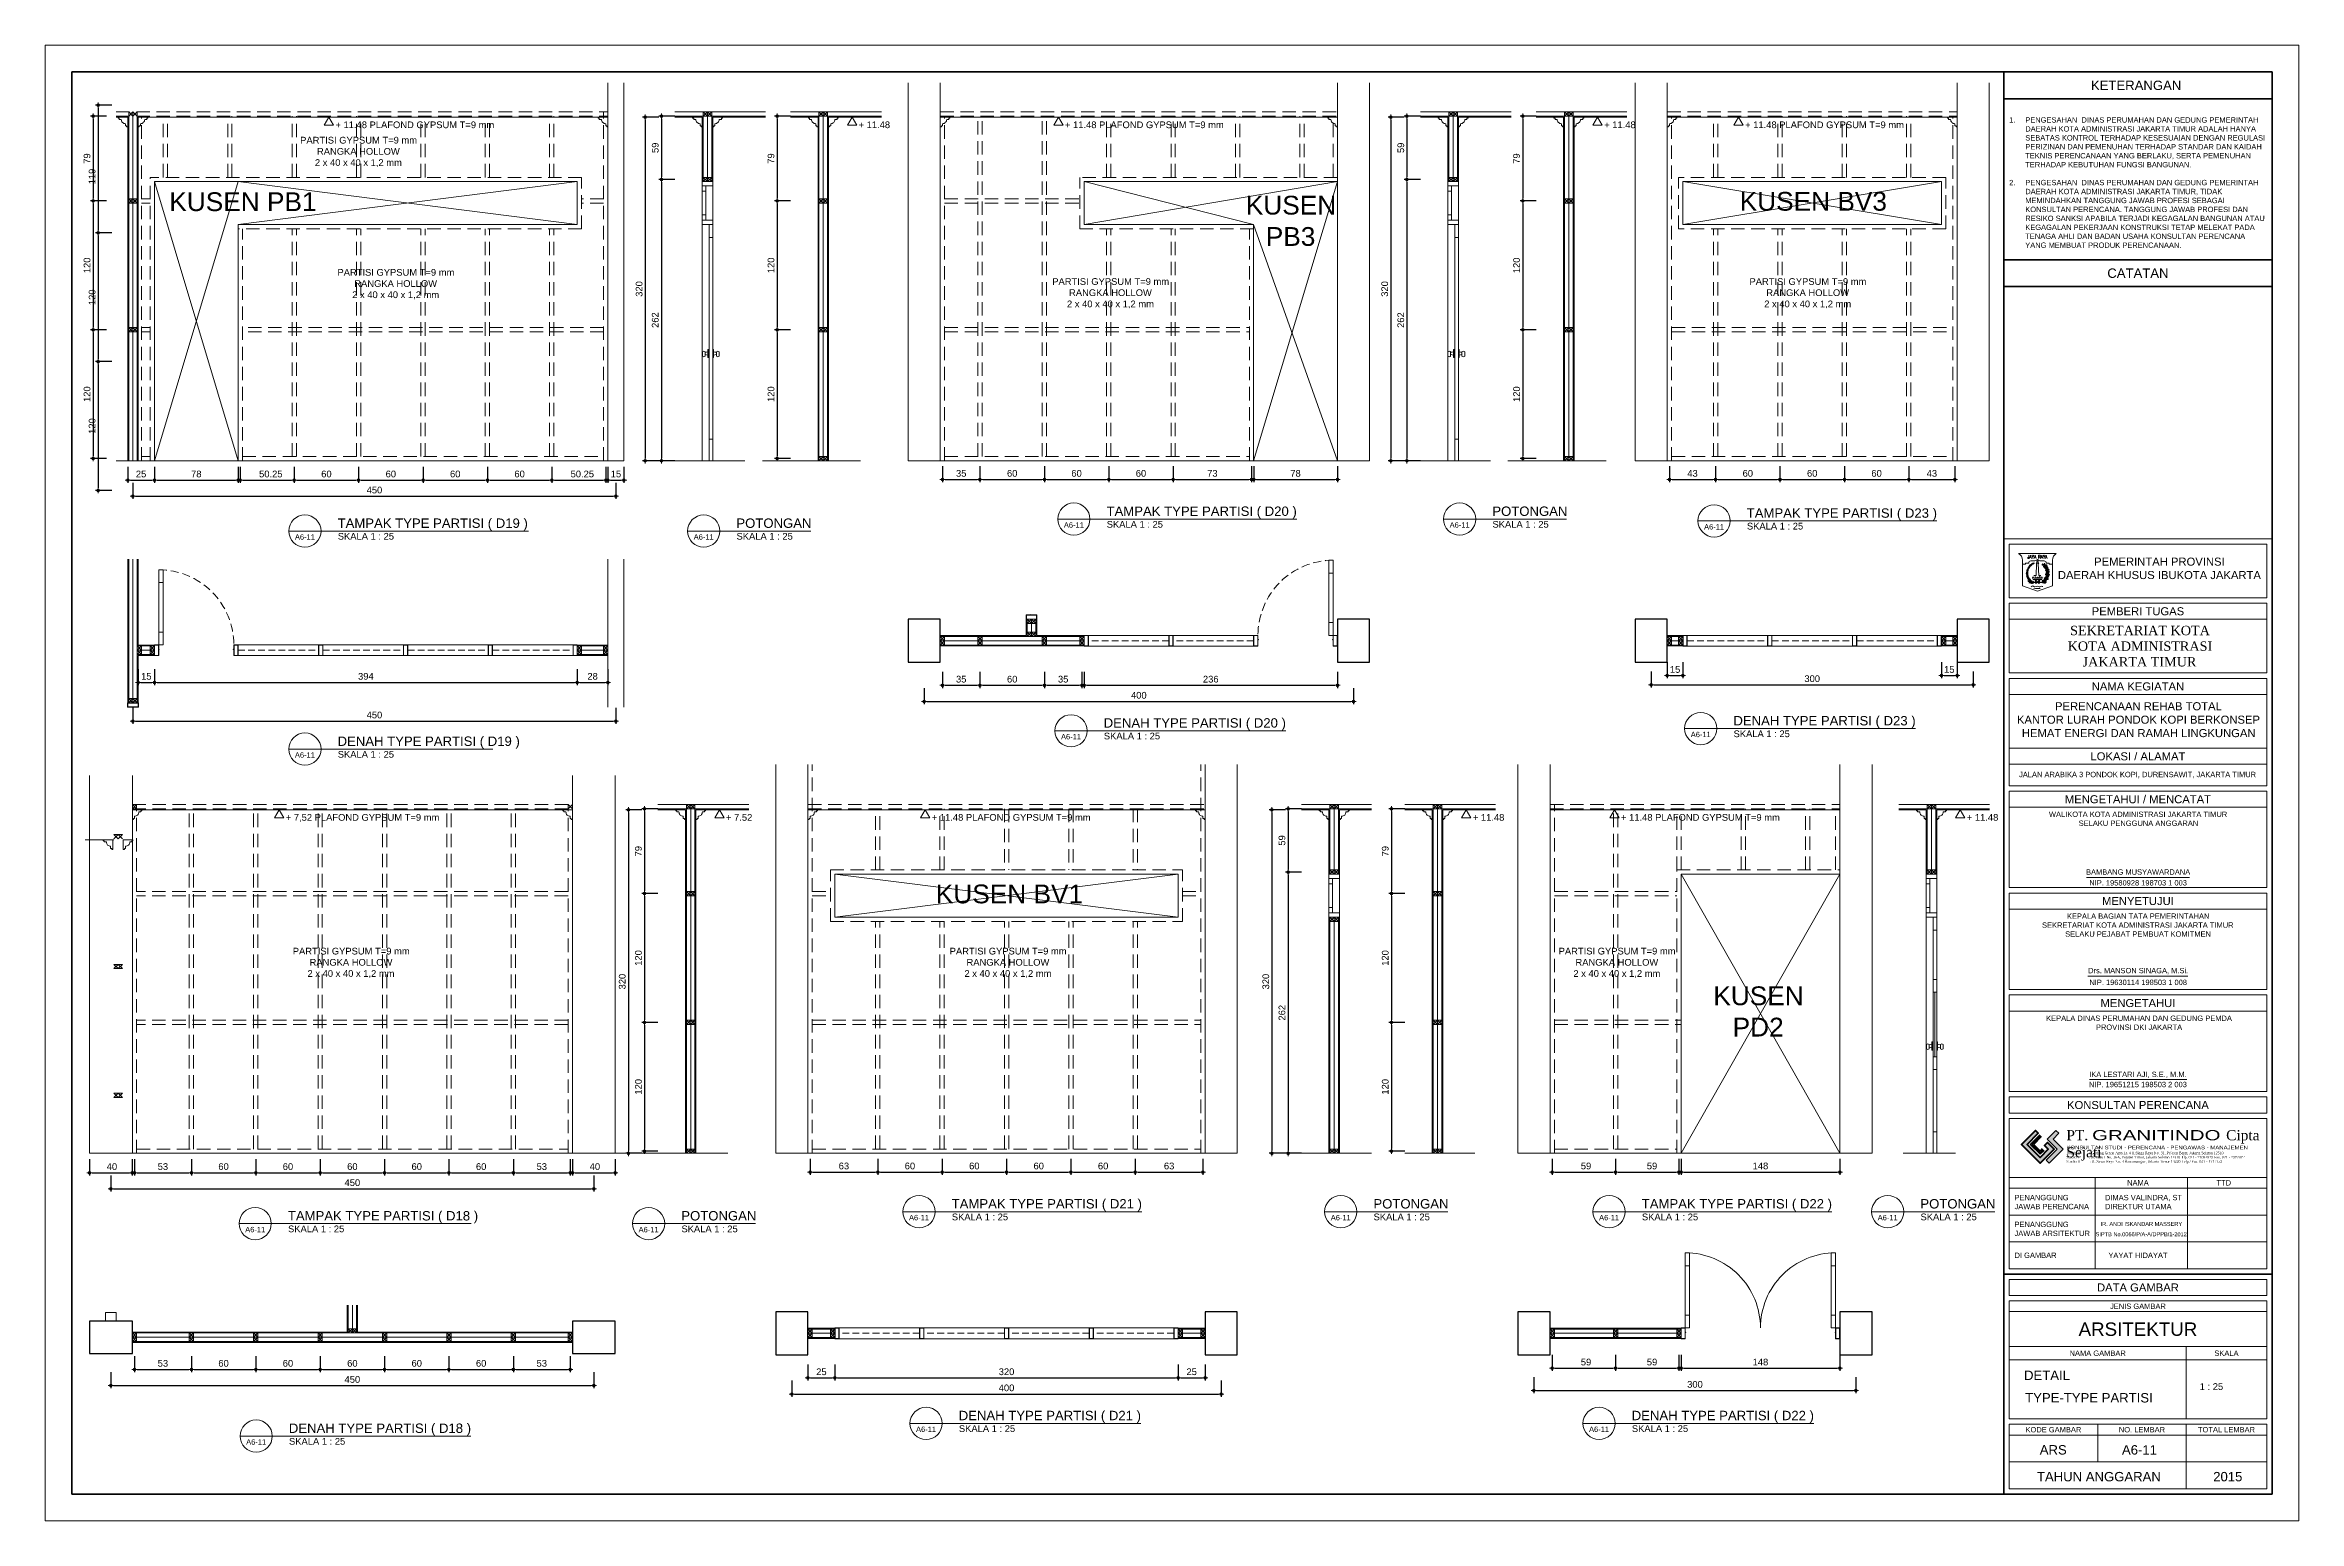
# Model space of a CAD drawing. Header units: millimetres. Extents: x -11 to 1625, y -267 to 180.
# Drawn here: x 911.2 to 995.2, y 8 to 63 of the extents above; entities that cross this region are included whole.
import ezdxf
from ezdxf.enums import TextEntityAlignment as Align

# ---------------------------------------------------------------- set-up
doc = ezdxf.new("R2010")
doc.units = ezdxf.units.MM
doc.linetypes.add('HIDDEN', pattern=[0.375, 0.25, -0.125])
for name, color, linetype, lineweight in [('ars', 11, 'Continuous', 5), ('GRS KOP', 1, 'Continuous', 35), ('KOLOM', 1, 'Continuous', 30), ('kop', 7, 'Continuous', 20), ('kus', 63, 'Continuous', 15), ('lan', 7, 'Continuous', 15), ('logo', 7, 'Continuous', 50), ('not', 7, 'Continuous', 20), ('PARTISI', 190, 'Continuous', 9), ('pla', 213, 'Continuous', 15), ('tem', 5, 'Continuous', 20), ('u', 6, 'Continuous', 20)]:
    doc.layers.add(name, color=color, linetype=linetype, lineweight=lineweight)
doc.styles.add('BARU', font='complex.shx')
doc.styles.add('S', font='SIMPLEX', dxfattribs={"width": 1.1})
doc.styles.get("Standard").update_dxf_attribs({"font": 'ARIALUNI.TTF'})
doc.dimstyles.new('SK-25', dxfattribs={"dimtxt": 0.25, "dimasz": 0.1, "dimexe": 0.1, "dimexo": 0, "dimgap": 0.1, "dimtad": 1, "dimdec": 0, "dimlfac": 25, "dimzin": 12, "dimdsep": 46, "dimtxsty": 'Standard', "dimblk": 'BULAT', "dimcen": 0.1, "dimclrd": 256, "dimadec": 0, "dimazin": 3, "dimtfac": 1, "dimtdec": 0, "dimtofl": 0, "dimtmove": 0, "dimatfit": 3, "dimldrblk": 'BULAT', "dimfxl": 0, "dimtolj": 1, "dimtzin": 0, "dimarcsym": 0})

msp = doc.modelspace()

# ---------------------------------------------------------------- texts
at = {"layer": 'not', "attachment_point": 1}
for s, width, insert, char_height in [('\\pi0.035568;PARTISI GYPSUM T=9 mm\\P\\pi0.66227;RANGKA HOLLOW\\P\\pi0.58494;2 x 40 x 40 x 1,2 mm', 4.378435059, (920.6859753, 59.5806517), 0.25), ('\\pi0.14882;KUSEN PB1', 5.538092252, (915.6950753, 57.5131559), 0.7), ('\\pi0.098628;KUSEN \\P\\pi0.8428;PB3', 3.416491229, (955.8667192, 57.3836231), 0.7), ('\\pi0.09305;KUSEN BV3', 5.561679794, (974.2786285, 57.5274529), 0.7), ('\\pi0.035568;PARTISI GYPSUM T=9 mm\\P\\pi0.66227;RANGKA HOLLOW\\P\\pi0.58494;2 x 40 x 40 x 1,2 mm', 4.378435059, (922.0755688, 54.6546071), 0.25), ('\\pi0.035568;PARTISI GYPSUM T=9 mm\\P\\pi0.66227;RANGKA HOLLOW\\P\\pi0.58494;2 x 40 x 40 x 1,2 mm', 4.378435059, (948.7152448, 54.3132908), 0.25), ('\\pi0.035568;PARTISI GYPSUM T=9 mm\\P\\pi0.66227;RANGKA HOLLOW\\P\\pi0.58494;2 x 40 x 40 x 1,2 mm', 4.378435059, (974.7011159, 54.3132908), 0.25), ('\\pi0.16061;KUSEN BV1', 5.561679794, (944.2517099, 31.7163894), 0.7), ('\\pi0.035568;PARTISI GYPSUM T=9 mm\\P\\pi0.66227;RANGKA HOLLOW\\P\\pi0.58494;2 x 40 x 40 x 1,2 mm', 4.378435059, (920.4105268, 29.3594184), 0.25), ('\\pi0.035568;PARTISI GYPSUM T=9 mm\\P\\pi0.66227;RANGKA HOLLOW\\P\\pi0.58494;2 x 40 x 40 x 1,2 mm', 4.378435059, (944.8938672, 29.3594184), 0.25), ('\\pi0.035568;PARTISI GYPSUM T=9 mm\\P\\pi0.66227;RANGKA HOLLOW\\P\\pi0.58494;2 x 40 x 40 x 1,2 mm', 4.378435059, (967.5888361, 29.3594184), 0.25), ('\\pi0.098628;KUSEN \\P\\pi0.81988;PD2', 3.416491229, (973.2893992, 27.9195903), 0.7)]:
    msp.add_mtext_dynamic_manual_height_columns(s, width=width, gutter_width=4.3707989, heights=[0], dxfattribs=dict(at, insert=insert, char_height=char_height))

# ---------------------------------------------------------------- blocks, each defined once
blk = doc.blocks.new('BULAT')
for p, q in [((-1, 0), (1, 0)), ((0, -1), (0, 1))]:
    blk.add_line(p, q)
blk.add_circle((0, 0), 0.5)
blk = doc.blocks.new('*D2345')
at = {"layer": 'Defpoints', "color": 0, "ltscale": 0.15}
for p in [(913.697, 60.762), (913.197, 56.002), (913.697, 56.002)]:
    blk.add_point(p, dxfattribs=at)
at = {"layer": 'u', "color": 0, "lineweight": -2, "ltscale": 0.15}
for p, q in [((913.697, 60.762), (913.097, 60.762)), ((913.697, 56.002), (913.097, 56.002))]:
    blk.add_line(p, q, dxfattribs=at)
at = {"layer": 'u', "lineweight": -2, "ltscale": 0.15}
blk.add_line((913.197, 60.662), (913.197, 56.102), dxfattribs=at)
at = {"layer": 'u', "lineweight": -2, "ltscale": 0.15, "xscale": 0.1, "yscale": 0.1, "zscale": 0.1}
for p, rotation in [((913.197, 60.762), 90), ((913.197, 56.002), 270)]:
    blk.add_blockref('BULAT', p, dxfattribs=dict(at, rotation=rotation))
at = {"layer": 'u', "color": 0, "ltscale": 0.15, "insert": (912.969, 58.102), "char_height": 0.25, "attachment_point": 5, "rotation": 90}
blk.add_mtext('\\A1;119', dxfattribs=at)
blk = doc.blocks.new('*D2346')
at = {"layer": 'Defpoints', "color": 0, "ltscale": 0.15}
for p in [(913.697, 51.202), (913.197, 46.402), (913.697, 46.402)]:
    blk.add_point(p, dxfattribs=at)
at = {"layer": 'u', "color": 0, "lineweight": -2, "ltscale": 0.15}
for p, q in [((913.697, 51.202), (913.097, 51.202)), ((913.697, 46.402), (913.097, 46.402))]:
    blk.add_line(p, q, dxfattribs=at)
at = {"layer": 'u', "lineweight": -2, "ltscale": 0.15}
blk.add_line((913.197, 51.102), (913.197, 46.502), dxfattribs=at)
at = {"layer": 'u', "lineweight": -2, "ltscale": 0.15, "xscale": 0.1, "yscale": 0.1, "zscale": 0.1}
for p, rotation in [((913.197, 51.202), 90), ((913.197, 46.402), 270)]:
    blk.add_blockref('BULAT', p, dxfattribs=dict(at, rotation=rotation))
at = {"layer": 'u', "color": 0, "ltscale": 0.15, "insert": (912.969, 48.802), "char_height": 0.25, "attachment_point": 5, "rotation": 90}
blk.add_mtext('\\A1;120', dxfattribs=at)
blk = doc.blocks.new('*D2347')
at = {"layer": 'Defpoints', "color": 0, "ltscale": 0.15}
for p in [(913.697, 56.002), (913.197, 51.202), (913.697, 51.202)]:
    blk.add_point(p, dxfattribs=at)
at = {"layer": 'u', "color": 0, "lineweight": -2, "ltscale": 0.15}
for p, q in [((913.697, 56.002), (913.097, 56.002)), ((913.697, 51.202), (913.097, 51.202))]:
    blk.add_line(p, q, dxfattribs=at)
at = {"layer": 'u', "lineweight": -2, "ltscale": 0.15}
blk.add_line((913.197, 55.902), (913.197, 51.302), dxfattribs=at)
at = {"layer": 'u', "lineweight": -2, "ltscale": 0.15, "xscale": 0.1, "yscale": 0.1, "zscale": 0.1}
for p, rotation in [((913.197, 56.002), 90), ((913.197, 51.202), 270)]:
    blk.add_blockref('BULAT', p, dxfattribs=dict(at, rotation=rotation))
at = {"layer": 'u', "color": 0, "ltscale": 0.15, "insert": (912.969, 53.602), "char_height": 0.25, "attachment_point": 5, "rotation": 90}
blk.add_mtext('\\A1;120', dxfattribs=at)
blk = doc.blocks.new('K1')
at = {"layer": 'KOLOM'}
blk.add_lwpolyline([(0.2, 0.15), (-0.2, 0.15), (-0.2, -0.15), (0.2, -0.15), (0.2, 0.15)], dxfattribs=at)
blk = doc.blocks.new('logo granitindo baru')
at = {"layer": 'logo'}
for points in [[(1.03, 1.463), (0.916, 1.574), (0.366, 1.024), (1.1, 0.289), (1.652, 0.843), (1.392, 1.098), (1.281, 0.987), (1.423, 0.84), (1.102, 0.519), (0.594, 1.025)], [(1.721, 1.576), (1.381, 1.236), (1.771, 0.842), (1.341, 0.407), (1.454, 0.294), (2.001, 0.844), (1.609, 1.237), (1.835, 1.464)]]:
    blk.add_hatch(color=8, dxfattribs=at).paths.add_polyline_path(points)
blk.add_lwpolyline([(1.03, 1.463), (0.916, 1.574), (0.366, 1.024), (1.1, 0.289), (1.652, 0.843), (1.392, 1.098), (1.281, 0.987), (1.423, 0.84), (1.102, 0.519), (0.594, 1.025), (1.03, 1.463), (0.916, 1.574)], dxfattribs=at)
at = {"layer": 'logo', "lineweight": 13}
for points in [[(1.089, 1.403), (0.713, 1.026), (1.101, 0.638), (1.258, 0.794)], [(1.112, 1.38), (0.759, 1.026), (1.101, 0.683), (1.235, 0.817)], [(1.134, 1.357), (0.803, 1.026), (1.101, 0.728), (1.213, 0.839)], [(1.157, 1.334), (0.85, 1.026), (1.101, 0.775), (1.189, 0.863)]]:
    blk.add_lwpolyline(points, dxfattribs=at)
at = {"layer": 'logo', "lineweight": 0}
blk.add_lwpolyline([(1.721, 1.576), (1.381, 1.236), (1.771, 0.842), (1.341, 0.407), (1.454, 0.294), (2.001, 0.844), (1.609, 1.237), (1.835, 1.464), (1.721, 1.576)], dxfattribs=at)
at = {"layer": 'logo', "insert": (2.134, 0.975), "char_height": 0.1, "attachment_point": 1}
blk.add_mtext_dynamic_manual_height_columns('{\\f@Arial Unicode MS|b0|i0|c0|p34;\\H1.4x;\\W1.2;KONSULTAN STUDI - PERENCANA - PENGAWAS - MANAJEMEN\\fTimes New Roman|b0|i0|c0|p18;\\P\\pt0.9;\\H0.71429x;\\W1;Domisili ^I: Gedung Graha Arsa Lt. 4 Jl.Siaga Raya No. 31, Pejaten Barat, Jakarta Selatan 12510\\PStudio I ^I: Jl. Batu I No. 36A, Pejaten Timur, Jakarta Selatan 12510 Tlp. 021 - 71082879 Fax. 021 - 7972072\\PStudio II          : Jl. Sawo Raya No. 4 Rawamangun, Jakarta Timur 13220 Telp / Fax. 021 - 4717152}', width=9.56937, gutter_width=0, heights=[1.67], dxfattribs=at)
at = {"layer": 'logo', "insert": (2.134, 1.589), "char_height": 0.4, "width": 7.66452, "attachment_point": 1}
blk.add_mtext('{\\fTimes New Roman|b0|i0|c0|p18;PT. \\fCityBlueprint|b0|i0|c2|p2;\\W1.5;GRANITINDO \\fTimes New Roman|b0|i0|c0|p18;\\W1;Cipta Sejati}', dxfattribs=at)
blk = doc.blocks.new('kop')
at = {"layer": 'ars'}
for p, q in [((74.521, 35.599), (74.496, 35.614)), ((74.534, 35.595), (74.538, 35.581)), ((74.578, 35.526), (74.553, 35.541)), ((74.578, 35.526), (74.581, 35.555)), ((74.6, 35.468), (74.612, 35.457)), ((74.614, 35.467), (74.614, 35.452)), ((74.634, 35.366), (74.615, 35.388)), ((74.631, 35.289), (74.635, 35.273)), ((74.634, 35.366), (74.643, 35.394)), ((74.642, 35.304), (74.637, 35.29)), ((74.472, 34.989), (74.502, 34.992)), ((74.537, 35.048), (74.537, 35.078)), ((74.552, 35.066), (74.578, 35.081)), ((74.621, 35.202), (74.607, 35.228)), ((74.621, 35.202), (74.64, 35.225))]:
    blk.add_line(p, q, dxfattribs=at)
for centre, radius, start, end in [((73.816, 35.253), 0.061, 2.2926, 66.75394), ((73.901, 35.312), 0.061, 182.2926, 246.75394), ((73.906, 35.362), 0.061, 172.39949, 236.86083), ((73.812, 35.319), 0.061, 352.39949, 56.86083), ((73.916, 35.414), 0.061, 164.61904, 229.08037), ((73.817, 35.384), 0.061, 344.61904, 49.08037), ((73.933, 35.316), 0.061, 120.67989, 185.14122), ((74.278, 35.315), 0.405, 114.0856, 237.63251), ((73.842, 35.364), 0.061, 300.67989, 5.14122), ((73.923, 35.456), 0.0488, 158.86486, 223.3262), ((73.936, 35.271), 0.061, 130.573, 195.03434), ((73.852, 35.424), 0.061, 292.89943, 357.36077), ((73.937, 35.365), 0.061, 112.89943, 177.36077), ((73.842, 35.44), 0.0488, 338.86486, 43.3262), ((73.837, 35.302), 0.061, 310.573, 15.03434), ((73.873, 35.469), 0.0488, 287.14526, 351.60659), ((73.935, 35.415), 0.0488, 107.14526, 171.60659), ((73.942, 35.493), 0.0488, 150.29963, 214.76097), ((73.859, 35.489), 0.0488, 330.29963, 34.76097), ((73.948, 35.451), 0.0488, 98.58003, 163.04136), ((73.894, 35.513), 0.0488, 278.58003, 343.04136), ((73.961, 35.528), 0.0488, 145.79893, 210.26027), ((73.879, 35.531), 0.0488, 325.79893, 30.26027), ((73.916, 35.552), 0.0488, 274.07933, 338.54067), ((73.965, 35.485), 0.0488, 94.07933, 158.54067), ((73.985, 35.56), 0.0488, 139.36791, 203.82924), ((73.904, 35.572), 0.0488, 319.36791, 23.82924), ((73.984, 35.517), 0.0488, 87.6483, 152.10964), ((73.943, 35.589), 0.0488, 267.6483, 332.10964), ((74.012, 35.589), 0.0488, 133.84164, 198.30297), ((73.932, 35.609), 0.0488, 313.84164, 18.30297), ((74.007, 35.547), 0.0488, 82.12203, 146.58337), ((73.973, 35.622), 0.0488, 262.12203, 326.58337), ((74.036, 35.612), 0.0439, 126.62395, 191.08528), ((73.967, 35.639), 0.0439, 306.62395, 11.08528), ((74.026, 35.575), 0.0439, 74.90434, 139.36568), ((74.005, 35.646), 0.0439, 254.90434, 319.36568), ((74, 35.656), 0.0352, 303.96096, 8.42229), ((74.054, 35.632), 0.0352, 123.96096, 188.42229), ((74.045, 35.603), 0.0352, 72.24135, 136.70269), ((74.03, 35.66), 0.0352, 252.24135, 316.70269), ((74.027, 35.676), 0.0352, 297.74061, 2.20194), ((74.078, 35.647), 0.0352, 117.74061, 182.20194), ((74.066, 35.619), 0.0352, 66.021, 130.48234), ((74.057, 35.677), 0.0352, 246.021, 310.48234), ((74.097, 35.661), 0.0281, 113.40069, 177.86202), ((74.058, 35.688), 0.0281, 293.40069, 357.86202), ((74.086, 35.64), 0.0281, 61.68108, 126.14242), ((74.082, 35.687), 0.0281, 241.68108, 306.14242), ((74.082, 35.701), 0.0281, 293.40069, 357.86202), ((74.121, 35.674), 0.0281, 113.40069, 177.86202), ((74.11, 35.653), 0.0281, 61.68108, 126.14242), ((74.106, 35.7), 0.0281, 241.68108, 306.14242), ((74.117, 35.713), 0.0281, 260.93685, 325.39819), ((74.136, 35.669), 0.0281, 80.93685, 145.39819), ((74.232, 35.315), 0.405, 302.36749, 44.48513), ((74.485, 35.674), 0.0613, 235.51536, 280.6207), ((74.445, 35.613), 0.0507, 1.42482, 71.62404), ((74.541, 35.601), 0.0613, 235.51536, 280.6207), ((74.589, 35.652), 0.0795, 151.18188, 225.99565), ((74.502, 35.54), 0.0507, 1.42482, 71.62404), ((74.526, 35.44), 0.0795, 20.9123, 95.72607), ((74.592, 35.547), 0.0795, 200.9123, 275.72607), ((74.464, 35.633), 0.0795, 331.18188, 45.99565), ((74.611, 35.596), 0.0507, 162.59462, 232.79384), ((74.623, 35.449), 0.0613, 217.22881, 262.33415), ((74.538, 35.6), 0.0613, 313.59796, 358.7033), ((74.663, 35.361), 0.0795, 171.16409, 245.97786), ((74.552, 35.301), 0.0795, 351.16409, 65.97786), ((74.566, 35.403), 0.0507, 343.13827, 53.33749), ((74.562, 35.252), 0.0507, 331.52956, 41.72878), ((74.684, 35.504), 0.0795, 133.19986, 208.01363), ((74.559, 35.525), 0.0795, 313.19986, 28.01363), ((74.682, 35.427), 0.0507, 150.06789, 220.26711), ((74.688, 35.241), 0.0507, 128.27812, 198.47734), ((74.721, 35.315), 0.0795, 113.30268, 188.11645), ((74.611, 35.377), 0.0795, 293.30268, 8.11645), ((74.611, 35.447), 0.0613, 301.07123, 346.17657), ((73.829, 35.191), 0.061, 12.66278, 77.12411), ((73.902, 35.264), 0.061, 192.66278, 257.12411), ((73.907, 35.225), 0.061, 200.21515, 264.67648), ((73.844, 35.143), 0.061, 20.21515, 84.67648), ((73.921, 35.183), 0.061, 206.16011, 270.62144), ((73.867, 35.095), 0.061, 26.16011, 90.62144), ((73.943, 35.23), 0.061, 140.94317, 205.40451), ((73.841, 35.243), 0.061, 320.94317, 25.40451), ((73.941, 35.145), 0.061, 208.50798, 272.96932), ((73.891, 35.055), 0.061, 28.50798, 92.96932), ((73.957, 35.19), 0.061, 140.94317, 205.40451), ((73.854, 35.203), 0.061, 320.94317, 25.40451), ((73.921, 35.015), 0.061, 40.03108, 104.49242), ((73.953, 35.113), 0.061, 220.03108, 284.49242), ((73.974, 35.153), 0.061, 146.90284, 211.36418), ((73.871, 35.155), 0.061, 326.90284, 31.36418), ((73.956, 34.978), 0.061, 49.20062, 113.66196), ((73.971, 35.08), 0.061, 229.20062, 293.66196), ((73.997, 35.115), 0.061, 146.69526, 211.1566), ((73.893, 35.117), 0.061, 326.69526, 31.1566), ((74.021, 35.084), 0.061, 144.86352, 209.32486), ((73.918, 35.089), 0.061, 324.86352, 29.32486), ((73.99, 34.949), 0.061, 44.42228, 108.88361), ((74.014, 35.049), 0.061, 224.42228, 288.88361), ((74.049, 35.054), 0.061, 144.49027, 208.9516), ((73.946, 35.059), 0.061, 324.49027, 28.9516), ((74.08, 35.031), 0.061, 156.18026, 220.64159), ((73.978, 35.016), 0.061, 336.18026, 40.64159), ((74.567, 35.052), 0.0795, 137.1076, 211.92137), ((74.441, 35.064), 0.0795, 317.1076, 31.92137), ((74.547, 34.969), 0.0507, 83.44322, 153.64244), ((74.537, 35.042), 0.0613, 234.44656, 279.55191), ((74.569, 34.993), 0.0612, 69.89618, 144.70994), ((74.541, 35.085), 0.0612, 249.89618, 324.70994), ((74.582, 35.119), 0.0613, 176.98724, 222.09259), ((74.509, 35.12), 0.0507, 302.89671, 13.09593), ((74.644, 35.186), 0.0795, 153.08913, 227.9029), ((74.627, 35.286), 0.0613, 205.62009, 250.72544), ((74.52, 35.163), 0.0795, 333.08913, 47.9029), ((74.629, 35.078), 0.0507, 106.58179, 176.78101), ((74.591, 35.141), 0.0613, 257.58513, 302.69047), ((74.602, 35.228), 0.0795, 271.02002, 345.83379), ((74.68, 35.129), 0.0795, 91.02002, 165.83379), ((74.63, 35.285), 0.0613, 279.28146, 324.3868)]:
    blk.add_arc(centre, radius, start, end, dxfattribs=at)
at = {"layer": 'ars', "color": 11}
for centre, radius, start, end in [((74.491, 34.995), 0.0613, 158.86957, 203.97492), ((74.422, 35.02), 0.0507, 284.77904, 354.97826), ((74.44, 34.986), 0.016, 270, 302.36749)]:
    blk.add_arc(centre, radius, start, end, dxfattribs=at)
at = {"layer": 'ars'}
for points, start_tangent, end_tangent in [([(74.461, 35.651), (74.466, 35.634), (74.45, 35.624), (74.429, 35.623), (74.426, 35.64), (74.439, 35.661), (74.444, 35.672), (74.461, 35.663), (74.461, 35.651)], (0.714442, -0.699695), (0.714442, -0.699695)), ([(74.518, 35.578), (74.523, 35.561), (74.507, 35.551), (74.486, 35.55), (74.483, 35.567), (74.496, 35.588), (74.501, 35.599), (74.518, 35.589), (74.518, 35.578)], (0.714442, -0.699695), (0.714442, -0.699695)), ([(74.594, 35.435), (74.593, 35.416), (74.574, 35.412), (74.555, 35.418), (74.556, 35.435), (74.576, 35.451), (74.584, 35.459), (74.597, 35.445), (74.594, 35.435)], (0.458819, -0.88853), (0.458819, -0.88853)), ([(74.596, 35.277), (74.591, 35.26), (74.572, 35.259), (74.554, 35.269), (74.559, 35.285), (74.581, 35.297), (74.591, 35.303), (74.601, 35.287), (74.596, 35.277)], (0.270637, -0.962681), (0.270637, -0.962681)), ([(74.571, 35.605), (74.582, 35.591), (74.6, 35.598), (74.612, 35.615), (74.601, 35.627), (74.576, 35.629), (74.564, 35.631), (74.562, 35.612), (74.571, 35.605)], (0.149901, -0.988701), (0.149901, -0.988701)), ([(74.644, 35.445), (74.652, 35.429), (74.671, 35.432), (74.687, 35.445), (74.678, 35.46), (74.654, 35.467), (74.643, 35.472), (74.637, 35.453), (74.644, 35.445)], (-0.068112, -0.997678), (-0.068112, -0.997678)), ([(74.66, 35.272), (74.661, 35.253), (74.68, 35.25), (74.699, 35.256), (74.697, 35.273), (74.677, 35.288), (74.669, 35.297), (74.656, 35.282), (74.66, 35.272)], (-0.433585, -0.901113), (-0.433585, -0.901113)), ([(74.463, 35.013), (74.447, 35.004), (74.433, 35.018), (74.428, 35.037), (74.443, 35.045), (74.467, 35.037), (74.479, 35.034), (74.474, 35.016), (74.463, 35.013)], (-0.515761, -0.856733), (-0.515761, -0.856733)), ([(74.551, 35.127), (74.539, 35.113), (74.521, 35.122), (74.51, 35.139), (74.522, 35.151), (74.547, 35.151), (74.559, 35.152), (74.56, 35.133), (74.551, 35.127)], (-0.223771, -0.974642), (-0.223771, -0.974642)), ([(74.549, 35.011), (74.537, 34.997), (74.548, 34.981), (74.566, 34.972), (74.576, 34.985), (74.573, 35.01), (74.573, 35.022), (74.554, 35.021), (74.549, 35.011)], (-0.942817, -0.33331), (-0.942817, -0.33331)), ([(74.614, 35.117), (74.608, 35.1), (74.624, 35.089), (74.645, 35.088), (74.649, 35.104), (74.636, 35.126), (74.631, 35.137), (74.614, 35.128), (74.614, 35.117)], (-0.735998, -0.676983), (-0.735998, -0.676983))]:
    blk.add_spline(points, degree=3, dxfattribs=dict(at, start_tangent=start_tangent, end_tangent=end_tangent))
for points in [[(74.445, 34.97), (74.47, 34.975), (74.522, 34.973), (74.56, 34.955)], [(74.445, 34.97), (74.468, 34.959), (74.518, 34.947), (74.56, 34.955)]]:
    blk.add_spline(points, degree=3, dxfattribs=at)
at = {"layer": 'GRS KOP'}
for p, q in [((73, 1), (73, 54)), ((83, 1), (83, 54)), ((73, 53), (83, 53)), ((73, 47), (83, 47)), ((73, 46), (83, 46)), ((73, 9.2), (83, 9.2))]:
    blk.add_line(p, q, dxfattribs=at)
blk.add_lwpolyline([(1, 54), (83, 54), (83, 1), (1, 1)], close=True, dxfattribs=at)
at = {"layer": 'kop', "color": 7}
for p, q in [((84, 55), (0, 55)), ((0, 55), (0, 0)), ((84, 55), (84, 0)), ((84, 55), (84, 0)), ((74.205, 35.69), (74.305, 35.69)), ((74.225, 35.67), (74.205, 35.23)), ((74.235, 35.698), (74.275, 35.698)), ((74.285, 35.67), (74.305, 35.23)), ((74.075, 35.17), (74.124, 35.17)), ((74.075, 35.17), (74.095, 35.09)), ((74.095, 35.09), (74.415, 35.09)), ((74.124, 35.23), (74.124, 35.228)), ((74.124, 35.23), (74.205, 35.23)), ((74.124, 35.228), (74.129, 35.228)), ((74.124, 35.17), (74.134, 35.13)), ((74.134, 35.13), (74.376, 35.13)), ((74.195, 35.15), (74.235, 35.15)), ((74.275, 35.15), (74.315, 35.15)), ((74.305, 35.23), (74.386, 35.23)), ((74.376, 35.13), (74.386, 35.17)), ((74.381, 35.228), (74.386, 35.228)), ((74.386, 35.23), (74.386, 35.228)), ((74.386, 35.17), (74.435, 35.17)), ((74.415, 35.09), (74.435, 35.17)), ((0, 0), (84, 0))]:
    blk.add_line(p, q, dxfattribs=at)
at = {"layer": 'kop'}
for p, q in [((83, 36.6), (73, 36.6)), ((73.2, 34.4), (73.2, 36.4)), ((82.8, 36.4), (73.2, 36.4)), ((82.8, 34.4), (82.8, 36.4)), ((82.8, 34.4), (73.2, 34.4)), ((73.2, 31.6), (73.2, 34.2)), ((82.8, 34.2), (73.2, 34.2)), ((82.8, 31.6), (82.8, 34.2)), ((82.8, 33.6), (73.2, 33.6)), ((82.8, 31.6), (73.2, 31.6)), ((73.2, 27.4), (73.2, 31.4)), ((82.8, 31.4), (73.2, 31.4)), ((82.8, 27.4), (82.8, 31.4)), ((82.8, 30.8), (73.2, 30.8)), ((82.8, 28.8), (73.2, 28.8)), ((82.8, 28.2), (73.2, 28.2)), ((82.8, 27.4), (73.2, 27.4)), ((73.2, 23.6), (73.2, 27.2)), ((82.8, 27.2), (73.2, 27.2)), ((82.8, 23.6), (82.8, 27.2)), ((82.8, 26.6), (73.2, 26.6)), ((82.8, 23.6), (73.2, 23.6)), ((76.089, 23.976), (79.928, 23.976)), ((73.2, 19.8), (73.2, 23.4)), ((82.8, 23.4), (73.2, 23.4)), ((82.8, 22.8), (73.2, 22.8)), ((82.8, 19.8), (82.8, 23.4)), ((76.127, 20.296), (79.863, 20.296)), ((82.8, 19.8), (73.2, 19.8)), ((73.2, 16), (73.2, 19.6)), ((82.8, 19.6), (73.2, 19.6)), ((82.8, 16), (82.8, 19.6)), ((82.8, 19), (73.2, 19)), ((82.8, 16), (73.2, 16)), ((73.2, 9.4), (73.2, 15)), ((82.8, 15), (73.2, 15)), ((82.8, 9.4), (82.8, 15)), ((82.8, 12.8), (73.2, 12.8)), ((76.4, 9.4), (76.4, 12.8)), ((79.842, 9.4), (79.842, 12.8)), ((82.8, 12.4), (73.2, 12.4)), ((73.2, 12.4), (73.2, 11.4)), ((82.8, 11.4), (73.2, 11.4)), ((82.8, 10.4), (73.2, 10.4)), ((82.8, 9.4), (73.2, 9.4)), ((73.2, 7.8), (82.8, 7.8)), ((73.2, 6.5), (82.8, 6.5)), ((73.2, 6), (82.8, 6)), ((79.8, 3.8), (79.8, 6.5)), ((76.5, 2.2), (76.5, 3.6)), ((79.8, 1.2), (79.8, 3.6)), ((73.2, 3.2), (82.8, 3.2)), ((73.2, 2.2), (82.8, 2.2))]:
    blk.add_line(p, q, dxfattribs=at)
at = {"layer": 'kop', "color": 5}
for p, q in [((74.955, 36.05), (73.555, 36.05)), ((73.695, 35.81), (73.695, 34.85)), ((73.695, 35.65), (73.815, 35.65)), ((73.815, 35.69), (73.815, 35.65)), ((73.815, 35.69), (73.935, 35.69)), ((73.935, 35.73), (73.935, 35.69)), ((74.575, 35.73), (74.575, 35.69)), ((74.695, 35.69), (74.575, 35.69)), ((74.695, 35.69), (74.695, 35.65)), ((74.815, 35.65), (74.695, 35.65)), ((74.815, 35.81), (74.815, 34.85)), ((73.695, 34.85), (74.255, 34.65)), ((74.225, 34.95), (74.171, 35.022)), ((74.255, 34.986), (74.203, 35.046)), ((74.225, 34.95), (74.21, 34.93)), ((74.255, 34.986), (74.307, 35.046)), ((74.255, 34.65), (74.815, 34.85)), ((74.285, 34.95), (74.339, 35.022)), ((74.285, 34.95), (74.3, 34.93))]:
    blk.add_line(p, q, dxfattribs=at)
at = {"layer": 'kop', "color": 7}
for points in [[(74.235, 35.698), (74.233, 35.701), (74.231, 35.704), (74.229, 35.707), (74.228, 35.71), (74.227, 35.713), (74.227, 35.715), (74.226, 35.718), (74.226, 35.72), (74.226, 35.723), (74.226, 35.725), (74.226, 35.728), (74.226, 35.731), (74.226, 35.733), (74.227, 35.736), (74.228, 35.738), (74.229, 35.741), (74.23, 35.743), (74.232, 35.746), (74.234, 35.749), (74.236, 35.753), (74.24, 35.758), (74.244, 35.763), (74.249, 35.77), (74.255, 35.778)], [(74.275, 35.698), (74.277, 35.701), (74.279, 35.704), (74.281, 35.707), (74.282, 35.71), (74.283, 35.713), (74.283, 35.715), (74.284, 35.718), (74.284, 35.72), (74.284, 35.723), (74.284, 35.725), (74.284, 35.728), (74.284, 35.731), (74.284, 35.733), (74.283, 35.736), (74.282, 35.738), (74.281, 35.741), (74.28, 35.743), (74.278, 35.746), (74.276, 35.749), (74.274, 35.753), (74.27, 35.758), (74.266, 35.763), (74.261, 35.77), (74.255, 35.778)]]:
    blk.add_lwpolyline(points, dxfattribs=at)
at = {"layer": 'kop', "color": 1}
blk.add_lwpolyline([(74.07, 34.97), (74.44, 34.97)], close=True, dxfattribs=at)
at = {"layer": 'kop', "color": 5}
for points in [[(74.21, 34.97), (74.18, 34.93)], [(74.3, 34.97), (74.33, 34.93)]]:
    blk.add_lwpolyline(points, dxfattribs=at)
at = {"layer": 'kop'}
blk.add_lwpolyline([(76.189, 16.449), (79.826, 16.449)], dxfattribs=at)
for points in [[(73.2, 15.2), (82.8, 15.2), (82.8, 15.8), (73.2, 15.8)], [(73.2, 8.4), (82.8, 8.4), (82.8, 9), (73.2, 9)], [(73.2, 3.8), (82.8, 3.8), (82.8, 8.2), (73.2, 8.2)], [(73.2, 1.2), (82.8, 1.2), (82.8, 3.6), (73.2, 3.6)]]:
    blk.add_lwpolyline(points, close=True, dxfattribs=at)
at = {"layer": 'kop', "color": 5}
for centre, radius, start, end in [((73.419, 35.81), 0.276, 0, 60.51287), ((73.975, 35.73), 0.04, 90, 180), ((74.535, 35.73), 0.04, 0, 90), ((75.091, 35.81), 0.276, 119.48713, 180), ((74.187, 35.034), 0.02, 36.8699, 216.8699), ((74.323, 35.034), 0.02, 323.1301, 143.1301)]:
    blk.add_arc(centre, radius, start, end, dxfattribs=at)
at = {"layer": 'kop', "color": 7}
for centre, radius, start, end in [((74.198, 35.663), 0.0283, 15, 75), ((74.312, 35.663), 0.0283, 105, 165), ((74.079, 35.119), 0.12, 15, 65.38943), ((74.255, 35.15), 0.02, 0, 180), ((74.431, 35.119), 0.12, 114.61057, 165)]:
    blk.add_arc(centre, radius, start, end, dxfattribs=at)
at = {"layer": 'kop', "color": 1}
blk.add_arc((74.07, 34.986), 0.016, 237.63251, 270, dxfattribs=at)
at = {"layer": 'kop', "color": 5}
for points in [[(74.255, 35.83), (74.232, 35.807), (74.2, 35.793), (74.12, 35.782), (74.046, 35.777), (73.975, 35.77)], [(74.255, 35.83), (74.278, 35.807), (74.31, 35.793), (74.39, 35.782), (74.464, 35.777), (74.535, 35.77)], [(74.023, 34.99), (74.006, 34.984), (73.974, 34.992), (73.925, 35.01), (73.891, 35.041)], [(74.038, 34.971), (74.016, 34.967), (73.997, 34.959), (73.964, 34.956), (73.932, 34.964)], [(74.082, 34.965), (74.066, 34.956), (74.034, 34.952), (74.006, 34.952), (73.992, 34.948)], [(74.015, 34.807), (74.089, 34.844), (74.162, 34.807), (74.249, 34.833), (74.326, 34.809), (74.4, 34.83), (74.45, 34.817)], [(74.125, 34.97), (74.104, 34.959), (74.093, 34.947), (74.051, 34.932), (74.033, 34.937)], [(74.113, 34.984), (74.085, 34.986), (74.071, 34.993), (74.051, 34.993)], [(74.125, 34.97), (74.112, 34.996), (74.085, 35.02), (74.081, 35.031)], [(74.12, 34.747), (74.16, 34.759), (74.204, 34.744), (74.255, 34.753), (74.3, 34.744), (74.332, 34.758), (74.357, 34.749)]]:
    blk.add_spline(points, degree=3, dxfattribs=at)
at = {"xscale": 0.9500000000000455, "yscale": 0.9500000000000455, "zscale": 0.9500000000000455}
blk.add_blockref('logo granitindo baru', (73.307, 13.056), dxfattribs=at)
at = {"layer": 'kop'}
for s, height, p in [('KETERANGAN ', 0.35, (78, 53.5)), ('CATATAN', 0.35, (78, 46.5)), ('DAERAH KHUSUS IBUKOTA JAKARTA', 0.29998, (78.8, 35.25)), ('PEMERINTAH PROVINSI', 0.29998, (78.8, 35.75)), ('PEMBERI TUGAS', 0.3, (78, 33.9)), ('NAMA KEGIATAN', 0.3, (78, 31.1)), ('LOKASI / ALAMAT', 0.3, (78, 28.5)), ('JALAN ARABIKA 3 PONDOK KOPI, DURENSAWIT, JAKARTA TIMUR', 0.2, (77.986, 27.8)), ('MENGETAHUI / MENCATAT', 0.3, (78, 26.9)), ('BAMBANG MUSYAWARDANA', 0.19926, (78.007, 24.183)), ('NIP. 19580928 198703 1 003', 0.19926, (78.007, 23.78)), ('MENYETUJUI', 0.3, (78, 23.1)), ('Drs. MANSON SINAGA, M.Si.', 0.19926, (78.009, 20.496)), ('NIP. 19630114 198503 1 008', 0.19926, (78.009, 20.071)), ('MENGETAHUI', 0.3, (78, 19.3)), ('NIP. 19651215 198503 2 003', 0.2, (77.999, 16.264)), ('IKA LESTARI AJI, S.E., M.M.', 0.2, (77.999, 16.625)), ('KONSULTAN PERENCANA', 0.3, (78, 15.5)), ('NAMA', 0.2, (78, 12.6)), ('TTD', 0.2, (81.2, 12.6)), ('DATA GAMBAR', 0.3, (78, 8.7)), ('JENIS GAMBAR', 0.2, (78, 8)), ('ARSITEKTUR', 0.5, (78, 7.146)), ('NAMA GAMBAR', 0.2, (76.5, 6.25)), ('SKALA', 0.2, (81.3, 6.25)), ('KODE GAMBAR', 0.2, (74.85, 3.4)), ('NO. LEMBAR', 0.2, (78.15, 3.4)), ('TOTAL LEMBAR', 0.2, (81.3, 3.4)), ('ARS', 0.35, (74.844, 2.65)), ('TAHUN ANGGARAN', 0.35, (76.545, 1.65)), ('2015', 0.35, (81.349, 1.65))]:
    blk.add_text(s, height=height, dxfattribs=at).set_placement(p, align=Align.MIDDLE)
at = {"layer": 'kop', "color": 5, "style": 'BARU', "width": 0.9}
blk.add_text('JAYA RAYA', height=0.12, dxfattribs=at).set_placement((74.255, 35.93), align=Align.MIDDLE)
at = {"layer": 'kop'}
blk.add_text('SIPTB No.0066/P/A-A/DPPB/1-2012', height=0.15, dxfattribs=at).set_placement((78.122, 10.609), align=Align.CENTER)
for s, insert, char_height, width, attachment_point in [('\\pi-0.6,l0.6,t0.6;1.^IPENGESAHAN  DINAS PERUMAHAN DAN GEDUNG PEMERINTAH DAERAH KOTA ADMINISTRASI JAKARTA TIMUR ADALAH HANYA SEBATAS KONTROL TERHADAP KESESUAIAN DENGAN REGULASI PERIZINAN DAN PEMENUHAN TERHADAP STANDAR DAN KAIDAH TEKNIS PERENCANAAN YANG BERLAKU, SERTA PEMENUHAN TERHADAP KEBUTUHAN FUNGSI BANGUNAN.\\P\\P2.^IPENGESAHAN  DINAS PERUMAHAN DAN GEDUNG PEMERINTAH DAERAH KOTA ADMINISTRASI JAKARTA TIMUR, TIDAK MEMINDAHKAN TANGGUNG JAWAB PROFESI SEBAGAI KONSULTAN PERENCANA. TANGGUNG JAWAB PROFESI DAN RESIKO SANKSI APABILA TERJADI KEGAGALAN BANGUNAN ATAU KEGAGALAN PEKERJAAN KONSTRUKSI TETAP MELEKAT PADA TENAGA AHLI DAN BADAN USAHA KONSULTAN PERENCANA YANG MEMBUAT PRODUK PERENCANAAN.', (73.2, 49.875), 0.2, 9.6, 4), ('PENANGGUNG\\PJAWAB PERENCANA', (73.4, 12.15), 0.2, 8.33062, 1), ('DIMAS VALINDRA, ST\\PDIREKTUR UTAMA', (76.77, 12.15), 0.2, 8.16499, 1), ('PENANGGUNG\\PJAWAB ARSITEKTUR', (73.4, 11.15), 0.2, 8.79211, 1), ('IR. ANDI ISKANDAR MASSERY', (76.609, 11.143), 0.15, 4.04264, 1), ('DI GAMBAR', (73.4, 10), 0.2, 7.59768, 1)]:
    blk.add_mtext(s, dxfattribs=dict(at, insert=insert, char_height=char_height, width=width, attachment_point=attachment_point))
at = {"layer": 'kop', "attachment_point": 1, "style": 'BARU'}
for s, width, insert, char_height in [('\\pi1.4375;{\\fRomantic|b0|i0|c2|p2;SEKRETARIAT KOTA\\P\\pi1.3461;KOTA ADMINISTRASI\\P\\pi1.9027;JAKARTA TIMUR}', 7.94943, (74.033, 33.359), 0.35), ('\\pi0.65609;{\\fArial|b0|i0|c0|p34;WALIKOTA KOTA ADMINISTRASI JAKARTA TIMUR\\P\\pi1.7645;SELAKU PENGGUNA ANGGARAN}', 7.94943, (74.027, 26.434), 0.2), ('\\pi1.5072;{\\fArial|b0|i0|c0|p34;KEPALA BAGIAN TATA PEMERINTAHAN\\P\\pi0.57794;SEKRETARIAT KOTA ADMINISTRASI JAKARTA TIMUR\\P\\pi1.4412;SELAKU PEJABAT PEMBUAT KOMITMEN}', 8.28085, (73.847, 22.638), 0.2), ('\\pi1.1521;{\\fArial|b0|i0|c0|p34;KEPALA DINAS PERUMAHAN DAN GEDUNG PEMDA\\P\\pi3.0079;PROVINSI DKI JAKARTA}', 9.20836, (73.427, 18.833), 0.2)]:
    blk.add_mtext_dynamic_manual_height_columns(s, width=width, gutter_width=1.5, heights=[0], dxfattribs=dict(at, insert=insert, char_height=char_height))
at = {"layer": 'kop', "insert": (73.464, 30.51), "char_height": 0.3, "attachment_point": 1}
blk.add_mtext_dynamic_manual_height_columns('\\pi1.446;PERENCANAAN REHAB TOTAL \\P\\pi0.026798;KANTOR LURAH PONDOK KOPI BERKONSEP \\P\\pi0.21087;HEMAT ENERGI DAN RAMAH LINGKUNGAN', width=9.06362, gutter_width=1.5, heights=[0], dxfattribs=at)
at = {"layer": 'kop', "style": 'BARU', "flags": 4}
for p, height in [((73.8, 5.4), 0.35), ((73.8, 4.9), 0.35), ((80.303, 5.382), 0.25), ((73.8, 4.4), 0.35), ((80.303, 4.882), 0.25), ((80.303, 4.382), 0.25)]:
    blk.add_attdef('-', p, '', height=height, dxfattribs=at)
at = {"layer": 'kop', "flags": 4}
for tag, p in [('AR-00', (78.057, 2.648)), ('00', (81.238, 2.647))]:
    blk.add_attdef(tag, text='', height=0.35, dxfattribs=at).set_placement(p, align=Align.MIDDLE)
blk = doc.blocks.new('Ndtpd')
blk.add_line((0.75, 0), (-0.75, 0))
blk.add_circle((0, 0), 0.747)
at = {"flags": 4}
for tag, height, p in [('NO', 0.5, (0, 0.15)), ('NOLBR', 0.3, (0, -0.4))]:
    blk.add_attdef(tag, text='', height=height, dxfattribs=at).set_placement(p, align=Align.CENTER)
for tag, p, height in [('NDTPD', (1.52, 0.15), 0.5), ('SKALA', (1.52, -0.4), 0.3)]:
    blk.add_attdef(tag, p, '', height=height, dxfattribs=at)
blk = doc.blocks.new('*D2543')
at = {"layer": 'Defpoints', "color": 0, "ltscale": 0.15}
for p in [(921.466, 14.144), (923.866, 14.144), (923.866, 13.644)]:
    blk.add_point(p, dxfattribs=at)
at = {"layer": 'u', "color": 0, "lineweight": -2, "ltscale": 0.15}
for p, q in [((921.466, 14.144), (921.466, 13.544)), ((923.866, 14.144), (923.866, 13.544))]:
    blk.add_line(p, q, dxfattribs=at)
at = {"layer": 'u', "lineweight": -2, "ltscale": 0.15}
blk.add_line((921.566, 13.644), (923.766, 13.644), dxfattribs=at)
at = {"layer": 'u', "lineweight": -2, "ltscale": 0.15, "xscale": 0.1, "yscale": 0.1, "zscale": 0.1, "rotation": 180}
blk.add_blockref('BULAT', (921.466, 13.644), dxfattribs=at)
at = {"layer": 'u', "lineweight": -2, "ltscale": 0.15, "xscale": 0.1, "yscale": 0.1, "zscale": 0.1}
blk.add_blockref('BULAT', (923.866, 13.644), dxfattribs=at)
at = {"layer": 'u', "color": 0, "ltscale": 0.15, "insert": (922.666, 13.872), "char_height": 0.25, "attachment_point": 5}
blk.add_mtext('\\A1;60', dxfattribs=at)
blk = doc.blocks.new('*D2544')
at = {"layer": 'Defpoints', "color": 0, "ltscale": 0.15}
for p in [(923.866, 14.144), (926.266, 14.144), (926.266, 13.644)]:
    blk.add_point(p, dxfattribs=at)
at = {"layer": 'u', "color": 0, "lineweight": -2, "ltscale": 0.15}
for p, q in [((923.866, 14.144), (923.866, 13.544)), ((926.266, 14.144), (926.266, 13.544))]:
    blk.add_line(p, q, dxfattribs=at)
at = {"layer": 'u', "lineweight": -2, "ltscale": 0.15}
blk.add_line((923.966, 13.644), (926.166, 13.644), dxfattribs=at)
at = {"layer": 'u', "lineweight": -2, "ltscale": 0.15, "xscale": 0.1, "yscale": 0.1, "zscale": 0.1, "rotation": 180}
blk.add_blockref('BULAT', (923.866, 13.644), dxfattribs=at)
at = {"layer": 'u', "lineweight": -2, "ltscale": 0.15, "xscale": 0.1, "yscale": 0.1, "zscale": 0.1}
blk.add_blockref('BULAT', (926.266, 13.644), dxfattribs=at)
at = {"layer": 'u', "color": 0, "ltscale": 0.15, "insert": (925.066, 13.872), "char_height": 0.25, "attachment_point": 5}
blk.add_mtext('\\A1;60', dxfattribs=at)
blk = doc.blocks.new('*D2545')
at = {"layer": 'Defpoints', "color": 0, "ltscale": 0.15}
for p in [(919.066, 14.144), (921.466, 14.144), (921.466, 13.644)]:
    blk.add_point(p, dxfattribs=at)
at = {"layer": 'u', "color": 0, "lineweight": -2, "ltscale": 0.15}
for p, q in [((919.066, 14.144), (919.066, 13.544)), ((921.466, 14.144), (921.466, 13.544))]:
    blk.add_line(p, q, dxfattribs=at)
at = {"layer": 'u', "lineweight": -2, "ltscale": 0.15}
blk.add_line((919.166, 13.644), (921.366, 13.644), dxfattribs=at)
at = {"layer": 'u', "lineweight": -2, "ltscale": 0.15, "xscale": 0.1, "yscale": 0.1, "zscale": 0.1, "rotation": 180}
blk.add_blockref('BULAT', (919.066, 13.644), dxfattribs=at)
at = {"layer": 'u', "lineweight": -2, "ltscale": 0.15, "xscale": 0.1, "yscale": 0.1, "zscale": 0.1}
blk.add_blockref('BULAT', (921.466, 13.644), dxfattribs=at)
at = {"layer": 'u', "color": 0, "ltscale": 0.15, "insert": (920.266, 13.872), "char_height": 0.25, "attachment_point": 5}
blk.add_mtext('\\A1;60', dxfattribs=at)
blk = doc.blocks.new('*D2546')
at = {"layer": 'Defpoints', "color": 0, "ltscale": 0.15}
for p in [(916.666, 14.144), (919.066, 14.144), (919.066, 13.644)]:
    blk.add_point(p, dxfattribs=at)
at = {"layer": 'u', "color": 0, "lineweight": -2, "ltscale": 0.15}
for p, q in [((916.666, 14.144), (916.666, 13.544)), ((919.066, 14.144), (919.066, 13.544))]:
    blk.add_line(p, q, dxfattribs=at)
at = {"layer": 'u', "lineweight": -2, "ltscale": 0.15}
blk.add_line((916.766, 13.644), (918.966, 13.644), dxfattribs=at)
at = {"layer": 'u', "lineweight": -2, "ltscale": 0.15, "xscale": 0.1, "yscale": 0.1, "zscale": 0.1, "rotation": 180}
blk.add_blockref('BULAT', (916.666, 13.644), dxfattribs=at)
at = {"layer": 'u', "lineweight": -2, "ltscale": 0.15, "xscale": 0.1, "yscale": 0.1, "zscale": 0.1}
blk.add_blockref('BULAT', (919.066, 13.644), dxfattribs=at)
at = {"layer": 'u', "color": 0, "ltscale": 0.15, "insert": (917.866, 13.872), "char_height": 0.25, "attachment_point": 5}
blk.add_mtext('\\A1;60', dxfattribs=at)
blk = doc.blocks.new('*D2547')
at = {"layer": 'Defpoints', "color": 0, "ltscale": 0.15}
for p in [(926.266, 14.144), (928.666, 14.144), (928.666, 13.644)]:
    blk.add_point(p, dxfattribs=at)
at = {"layer": 'u', "color": 0, "lineweight": -2, "ltscale": 0.15}
for p, q in [((926.266, 14.144), (926.266, 13.544)), ((928.666, 14.144), (928.666, 13.544))]:
    blk.add_line(p, q, dxfattribs=at)
at = {"layer": 'u', "lineweight": -2, "ltscale": 0.15}
blk.add_line((926.366, 13.644), (928.566, 13.644), dxfattribs=at)
at = {"layer": 'u', "lineweight": -2, "ltscale": 0.15, "xscale": 0.1, "yscale": 0.1, "zscale": 0.1, "rotation": 180}
blk.add_blockref('BULAT', (926.266, 13.644), dxfattribs=at)
at = {"layer": 'u', "lineweight": -2, "ltscale": 0.15, "xscale": 0.1, "yscale": 0.1, "zscale": 0.1}
blk.add_blockref('BULAT', (928.666, 13.644), dxfattribs=at)
at = {"layer": 'u', "color": 0, "ltscale": 0.15, "insert": (927.466, 13.872), "char_height": 0.25, "attachment_point": 5}
blk.add_mtext('\\A1;60', dxfattribs=at)
blk = doc.blocks.new('*D2548')
at = {"layer": 'Defpoints', "color": 0, "ltscale": 0.15}
for p in [(914.546, 14.144), (916.666, 14.144), (916.666, 13.644)]:
    blk.add_point(p, dxfattribs=at)
at = {"layer": 'u', "color": 0, "lineweight": -2, "ltscale": 0.15}
for p, q in [((914.546, 14.144), (914.546, 13.544)), ((916.666, 14.144), (916.666, 13.544))]:
    blk.add_line(p, q, dxfattribs=at)
at = {"layer": 'u', "lineweight": -2, "ltscale": 0.15}
blk.add_line((914.646, 13.644), (916.566, 13.644), dxfattribs=at)
at = {"layer": 'u', "lineweight": -2, "ltscale": 0.15, "xscale": 0.1, "yscale": 0.1, "zscale": 0.1, "rotation": 180}
blk.add_blockref('BULAT', (914.546, 13.644), dxfattribs=at)
at = {"layer": 'u', "lineweight": -2, "ltscale": 0.15, "xscale": 0.1, "yscale": 0.1, "zscale": 0.1}
blk.add_blockref('BULAT', (916.666, 13.644), dxfattribs=at)
at = {"layer": 'u', "color": 0, "ltscale": 0.15, "insert": (915.606, 13.872), "char_height": 0.25, "attachment_point": 5}
blk.add_mtext('\\A1;53', dxfattribs=at)
blk = doc.blocks.new('*D2549')
at = {"layer": 'Defpoints', "color": 0, "ltscale": 0.15}
for p in [(928.666, 14.144), (930.786, 14.144), (930.786, 13.644)]:
    blk.add_point(p, dxfattribs=at)
at = {"layer": 'u', "color": 0, "lineweight": -2, "ltscale": 0.15}
for p, q in [((928.666, 14.144), (928.666, 13.544)), ((930.786, 14.144), (930.786, 13.544))]:
    blk.add_line(p, q, dxfattribs=at)
at = {"layer": 'u', "lineweight": -2, "ltscale": 0.15}
blk.add_line((928.766, 13.644), (930.686, 13.644), dxfattribs=at)
at = {"layer": 'u', "lineweight": -2, "ltscale": 0.15, "xscale": 0.1, "yscale": 0.1, "zscale": 0.1, "rotation": 180}
blk.add_blockref('BULAT', (928.666, 13.644), dxfattribs=at)
at = {"layer": 'u', "lineweight": -2, "ltscale": 0.15, "xscale": 0.1, "yscale": 0.1, "zscale": 0.1}
blk.add_blockref('BULAT', (930.786, 13.644), dxfattribs=at)
at = {"layer": 'u', "color": 0, "ltscale": 0.15, "insert": (929.726, 13.872), "char_height": 0.25, "attachment_point": 5}
blk.add_mtext('\\A1;53', dxfattribs=at)
blk = doc.blocks.new('PEILA')
blk.add_lwpolyline([(-0.188, -0.325), (0.188, -0.325), (0, 0)], close=True)
at = {"style": 'S', "width": 1.1, "flags": 4}
blk.add_attdef('CAT', (0.265, -0.289), '', height=0.2, dxfattribs=at)
blk = doc.blocks.new('*D2550')
at = {"layer": 'Defpoints', "color": 0, "ltscale": 0.15}
for p in [(921.466, 21.476), (923.866, 21.476), (923.866, 20.976)]:
    blk.add_point(p, dxfattribs=at)
at = {"layer": 'u', "color": 0, "lineweight": -2, "ltscale": 0.15}
for p, q in [((921.466, 21.476), (921.466, 20.876)), ((923.866, 21.476), (923.866, 20.876))]:
    blk.add_line(p, q, dxfattribs=at)
at = {"layer": 'u', "lineweight": -2, "ltscale": 0.15}
blk.add_line((921.566, 20.976), (923.766, 20.976), dxfattribs=at)
at = {"layer": 'u', "lineweight": -2, "ltscale": 0.15, "xscale": 0.1, "yscale": 0.1, "zscale": 0.1, "rotation": 180}
blk.add_blockref('BULAT', (921.466, 20.976), dxfattribs=at)
at = {"layer": 'u', "lineweight": -2, "ltscale": 0.15, "xscale": 0.1, "yscale": 0.1, "zscale": 0.1}
blk.add_blockref('BULAT', (923.866, 20.976), dxfattribs=at)
at = {"layer": 'u', "color": 0, "ltscale": 0.15, "insert": (922.666, 21.204), "char_height": 0.25, "attachment_point": 5}
blk.add_mtext('\\A1;60', dxfattribs=at)
blk = doc.blocks.new('*D2551')
at = {"layer": 'Defpoints', "color": 0, "ltscale": 0.15}
for p in [(923.866, 21.476), (926.266, 21.476), (926.266, 20.976)]:
    blk.add_point(p, dxfattribs=at)
at = {"layer": 'u', "color": 0, "lineweight": -2, "ltscale": 0.15}
for p, q in [((923.866, 21.476), (923.866, 20.876)), ((926.266, 21.476), (926.266, 20.876))]:
    blk.add_line(p, q, dxfattribs=at)
at = {"layer": 'u', "lineweight": -2, "ltscale": 0.15}
blk.add_line((923.966, 20.976), (926.166, 20.976), dxfattribs=at)
at = {"layer": 'u', "lineweight": -2, "ltscale": 0.15, "xscale": 0.1, "yscale": 0.1, "zscale": 0.1, "rotation": 180}
blk.add_blockref('BULAT', (923.866, 20.976), dxfattribs=at)
at = {"layer": 'u', "lineweight": -2, "ltscale": 0.15, "xscale": 0.1, "yscale": 0.1, "zscale": 0.1}
blk.add_blockref('BULAT', (926.266, 20.976), dxfattribs=at)
at = {"layer": 'u', "color": 0, "ltscale": 0.15, "insert": (925.066, 21.204), "char_height": 0.25, "attachment_point": 5}
blk.add_mtext('\\A1;60', dxfattribs=at)
blk = doc.blocks.new('*D2552')
at = {"layer": 'Defpoints', "color": 0, "ltscale": 0.15}
for p in [(919.066, 21.476), (921.466, 21.476), (921.466, 20.976)]:
    blk.add_point(p, dxfattribs=at)
at = {"layer": 'u', "color": 0, "lineweight": -2, "ltscale": 0.15}
for p, q in [((919.066, 21.476), (919.066, 20.876)), ((921.466, 21.476), (921.466, 20.876))]:
    blk.add_line(p, q, dxfattribs=at)
at = {"layer": 'u', "lineweight": -2, "ltscale": 0.15}
blk.add_line((919.166, 20.976), (921.366, 20.976), dxfattribs=at)
at = {"layer": 'u', "lineweight": -2, "ltscale": 0.15, "xscale": 0.1, "yscale": 0.1, "zscale": 0.1, "rotation": 180}
blk.add_blockref('BULAT', (919.066, 20.976), dxfattribs=at)
at = {"layer": 'u', "lineweight": -2, "ltscale": 0.15, "xscale": 0.1, "yscale": 0.1, "zscale": 0.1}
blk.add_blockref('BULAT', (921.466, 20.976), dxfattribs=at)
at = {"layer": 'u', "color": 0, "ltscale": 0.15, "insert": (920.266, 21.204), "char_height": 0.25, "attachment_point": 5}
blk.add_mtext('\\A1;60', dxfattribs=at)
blk = doc.blocks.new('*D2553')
at = {"layer": 'Defpoints', "color": 0, "ltscale": 0.15}
for p in [(916.666, 21.476), (919.066, 21.476), (919.066, 20.976)]:
    blk.add_point(p, dxfattribs=at)
at = {"layer": 'u', "color": 0, "lineweight": -2, "ltscale": 0.15}
for p, q in [((916.666, 21.476), (916.666, 20.876)), ((919.066, 21.476), (919.066, 20.876))]:
    blk.add_line(p, q, dxfattribs=at)
at = {"layer": 'u', "lineweight": -2, "ltscale": 0.15}
blk.add_line((916.766, 20.976), (918.966, 20.976), dxfattribs=at)
at = {"layer": 'u', "lineweight": -2, "ltscale": 0.15, "xscale": 0.1, "yscale": 0.1, "zscale": 0.1, "rotation": 180}
blk.add_blockref('BULAT', (916.666, 20.976), dxfattribs=at)
at = {"layer": 'u', "lineweight": -2, "ltscale": 0.15, "xscale": 0.1, "yscale": 0.1, "zscale": 0.1}
blk.add_blockref('BULAT', (919.066, 20.976), dxfattribs=at)
at = {"layer": 'u', "color": 0, "ltscale": 0.15, "insert": (917.866, 21.204), "char_height": 0.25, "attachment_point": 5}
blk.add_mtext('\\A1;60', dxfattribs=at)
blk = doc.blocks.new('*D2554')
at = {"layer": 'Defpoints', "color": 0, "ltscale": 0.15}
for p in [(926.266, 21.476), (928.666, 21.476), (928.666, 20.976)]:
    blk.add_point(p, dxfattribs=at)
at = {"layer": 'u', "color": 0, "lineweight": -2, "ltscale": 0.15}
for p, q in [((926.266, 21.476), (926.266, 20.876)), ((928.666, 21.476), (928.666, 20.876))]:
    blk.add_line(p, q, dxfattribs=at)
at = {"layer": 'u', "lineweight": -2, "ltscale": 0.15}
blk.add_line((926.366, 20.976), (928.566, 20.976), dxfattribs=at)
at = {"layer": 'u', "lineweight": -2, "ltscale": 0.15, "xscale": 0.1, "yscale": 0.1, "zscale": 0.1, "rotation": 180}
blk.add_blockref('BULAT', (926.266, 20.976), dxfattribs=at)
at = {"layer": 'u', "lineweight": -2, "ltscale": 0.15, "xscale": 0.1, "yscale": 0.1, "zscale": 0.1}
blk.add_blockref('BULAT', (928.666, 20.976), dxfattribs=at)
at = {"layer": 'u', "color": 0, "ltscale": 0.15, "insert": (927.466, 21.204), "char_height": 0.25, "attachment_point": 5}
blk.add_mtext('\\A1;60', dxfattribs=at)
blk = doc.blocks.new('*D2555')
at = {"layer": 'Defpoints', "color": 0, "ltscale": 0.15}
for p in [(928.666, 21.476), (930.786, 21.476), (930.786, 20.976)]:
    blk.add_point(p, dxfattribs=at)
at = {"layer": 'u', "color": 0, "lineweight": -2, "ltscale": 0.15}
for p, q in [((928.666, 21.476), (928.666, 20.876)), ((930.786, 21.476), (930.786, 20.876))]:
    blk.add_line(p, q, dxfattribs=at)
at = {"layer": 'u', "lineweight": -2, "ltscale": 0.15}
blk.add_line((928.766, 20.976), (930.686, 20.976), dxfattribs=at)
at = {"layer": 'u', "lineweight": -2, "ltscale": 0.15, "xscale": 0.1, "yscale": 0.1, "zscale": 0.1, "rotation": 180}
blk.add_blockref('BULAT', (928.666, 20.976), dxfattribs=at)
at = {"layer": 'u', "lineweight": -2, "ltscale": 0.15, "xscale": 0.1, "yscale": 0.1, "zscale": 0.1}
blk.add_blockref('BULAT', (930.786, 20.976), dxfattribs=at)
at = {"layer": 'u', "color": 0, "ltscale": 0.15, "insert": (929.726, 21.204), "char_height": 0.25, "attachment_point": 5}
blk.add_mtext('\\A1;53', dxfattribs=at)
blk = doc.blocks.new('*D2556')
at = {"layer": 'Defpoints', "color": 0, "ltscale": 0.15}
for p in [(914.546, 21.476), (916.666, 21.476), (916.666, 20.976)]:
    blk.add_point(p, dxfattribs=at)
at = {"layer": 'u', "color": 0, "lineweight": -2, "ltscale": 0.15}
for p, q in [((914.546, 21.476), (914.546, 20.876)), ((916.666, 21.476), (916.666, 20.876))]:
    blk.add_line(p, q, dxfattribs=at)
at = {"layer": 'u', "lineweight": -2, "ltscale": 0.15}
blk.add_line((914.646, 20.976), (916.566, 20.976), dxfattribs=at)
at = {"layer": 'u', "lineweight": -2, "ltscale": 0.15, "xscale": 0.1, "yscale": 0.1, "zscale": 0.1, "rotation": 180}
blk.add_blockref('BULAT', (914.546, 20.976), dxfattribs=at)
at = {"layer": 'u', "lineweight": -2, "ltscale": 0.15, "xscale": 0.1, "yscale": 0.1, "zscale": 0.1}
blk.add_blockref('BULAT', (916.666, 20.976), dxfattribs=at)
at = {"layer": 'u', "color": 0, "ltscale": 0.15, "insert": (915.606, 21.204), "char_height": 0.25, "attachment_point": 5}
blk.add_mtext('\\A1;53', dxfattribs=at)
blk = doc.blocks.new('*D2557')
at = {"layer": 'Defpoints', "color": 0, "ltscale": 0.15}
for p in [(912.866, 21.476), (914.466, 21.476), (914.466, 20.976)]:
    blk.add_point(p, dxfattribs=at)
at = {"layer": 'u', "color": 0, "lineweight": -2, "ltscale": 0.15}
for p, q in [((912.866, 21.476), (912.866, 20.876)), ((914.466, 21.476), (914.466, 20.876))]:
    blk.add_line(p, q, dxfattribs=at)
at = {"layer": 'u', "lineweight": -2, "ltscale": 0.15}
blk.add_line((912.966, 20.976), (914.366, 20.976), dxfattribs=at)
at = {"layer": 'u', "lineweight": -2, "ltscale": 0.15, "xscale": 0.1, "yscale": 0.1, "zscale": 0.1, "rotation": 180}
blk.add_blockref('BULAT', (912.866, 20.976), dxfattribs=at)
at = {"layer": 'u', "lineweight": -2, "ltscale": 0.15, "xscale": 0.1, "yscale": 0.1, "zscale": 0.1}
blk.add_blockref('BULAT', (914.466, 20.976), dxfattribs=at)
at = {"layer": 'u', "color": 0, "ltscale": 0.15, "insert": (913.706, 21.204), "char_height": 0.25, "attachment_point": 5}
blk.add_mtext('\\A1;40', dxfattribs=at)
blk = doc.blocks.new('*D2558')
at = {"layer": 'Defpoints', "color": 0, "ltscale": 0.15}
for p in [(913.666, 20.876), (931.666, 20.876), (931.666, 20.376)]:
    blk.add_point(p, dxfattribs=at)
at = {"layer": 'u', "color": 0, "lineweight": -2, "ltscale": 0.15}
for p, q in [((913.666, 20.876), (913.666, 20.276)), ((931.666, 20.876), (931.666, 20.276))]:
    blk.add_line(p, q, dxfattribs=at)
at = {"layer": 'u', "lineweight": -2, "ltscale": 0.15}
blk.add_line((913.766, 20.376), (931.566, 20.376), dxfattribs=at)
at = {"layer": 'u', "lineweight": -2, "ltscale": 0.15, "xscale": 0.1, "yscale": 0.1, "zscale": 0.1, "rotation": 180}
blk.add_blockref('BULAT', (913.666, 20.376), dxfattribs=at)
at = {"layer": 'u', "lineweight": -2, "ltscale": 0.15, "xscale": 0.1, "yscale": 0.1, "zscale": 0.1}
blk.add_blockref('BULAT', (931.666, 20.376), dxfattribs=at)
at = {"layer": 'u', "color": 0, "ltscale": 0.15, "insert": (922.666, 20.604), "char_height": 0.25, "attachment_point": 5}
blk.add_mtext('\\A1;450', dxfattribs=at)
blk = doc.blocks.new('*D2559')
at = {"layer": 'Defpoints', "color": 0, "ltscale": 0.15}
for p in [(930.866, 21.476), (932.466, 21.476), (932.466, 20.976)]:
    blk.add_point(p, dxfattribs=at)
at = {"layer": 'u', "color": 0, "lineweight": -2, "ltscale": 0.15}
for p, q in [((930.866, 21.476), (930.866, 20.876)), ((932.466, 21.476), (932.466, 20.876))]:
    blk.add_line(p, q, dxfattribs=at)
at = {"layer": 'u', "lineweight": -2, "ltscale": 0.15}
blk.add_line((930.966, 20.976), (932.366, 20.976), dxfattribs=at)
at = {"layer": 'u', "lineweight": -2, "ltscale": 0.15, "xscale": 0.1, "yscale": 0.1, "zscale": 0.1, "rotation": 180}
blk.add_blockref('BULAT', (930.866, 20.976), dxfattribs=at)
at = {"layer": 'u', "lineweight": -2, "ltscale": 0.15, "xscale": 0.1, "yscale": 0.1, "zscale": 0.1}
blk.add_blockref('BULAT', (932.466, 20.976), dxfattribs=at)
at = {"layer": 'u', "color": 0, "ltscale": 0.15, "insert": (931.706, 21.204), "char_height": 0.25, "attachment_point": 5}
blk.add_mtext('\\A1;40', dxfattribs=at)
blk = doc.blocks.new('*D2560')
at = {"layer": 'Defpoints', "color": 0, "ltscale": 0.15}
for p in [(934.055, 34.539), (933.555, 31.379), (934.055, 31.379)]:
    blk.add_point(p, dxfattribs=at)
at = {"layer": 'u', "color": 0, "lineweight": -2, "ltscale": 0.15}
for p, q in [((934.055, 34.539), (933.455, 34.539)), ((934.055, 31.379), (933.455, 31.379))]:
    blk.add_line(p, q, dxfattribs=at)
at = {"layer": 'u', "lineweight": -2, "ltscale": 0.15}
blk.add_line((933.555, 34.439), (933.555, 31.479), dxfattribs=at)
at = {"layer": 'u', "lineweight": -2, "ltscale": 0.15, "xscale": 0.1, "yscale": 0.1, "zscale": 0.1}
for p, rotation in [((933.555, 34.539), 90), ((933.555, 31.379), 270)]:
    blk.add_blockref('BULAT', p, dxfattribs=dict(at, rotation=rotation))
at = {"layer": 'u', "color": 0, "ltscale": 0.15, "insert": (933.328, 32.959), "char_height": 0.25, "attachment_point": 5, "rotation": 90}
blk.add_mtext('\\A1;79', dxfattribs=at)
blk = doc.blocks.new('*D2561')
at = {"layer": 'Defpoints', "color": 0, "ltscale": 0.15}
for p in [(934.055, 26.579), (933.555, 21.779), (934.055, 21.779)]:
    blk.add_point(p, dxfattribs=at)
at = {"layer": 'u', "color": 0, "lineweight": -2, "ltscale": 0.15}
for p, q in [((934.055, 26.579), (933.455, 26.579)), ((934.055, 21.779), (933.455, 21.779))]:
    blk.add_line(p, q, dxfattribs=at)
at = {"layer": 'u', "lineweight": -2, "ltscale": 0.15}
blk.add_line((933.555, 26.479), (933.555, 21.879), dxfattribs=at)
at = {"layer": 'u', "lineweight": -2, "ltscale": 0.15, "xscale": 0.1, "yscale": 0.1, "zscale": 0.1}
for p, rotation in [((933.555, 26.579), 90), ((933.555, 21.779), 270)]:
    blk.add_blockref('BULAT', p, dxfattribs=dict(at, rotation=rotation))
at = {"layer": 'u', "color": 0, "ltscale": 0.15, "insert": (933.328, 24.179), "char_height": 0.25, "attachment_point": 5, "rotation": 90}
blk.add_mtext('\\A1;120', dxfattribs=at)
blk = doc.blocks.new('*D2562')
at = {"layer": 'Defpoints', "color": 0, "ltscale": 0.15}
for p in [(934.055, 31.379), (933.555, 26.579), (934.055, 26.579)]:
    blk.add_point(p, dxfattribs=at)
at = {"layer": 'u', "color": 0, "lineweight": -2, "ltscale": 0.15}
for p, q in [((934.055, 31.379), (933.455, 31.379)), ((934.055, 26.579), (933.455, 26.579))]:
    blk.add_line(p, q, dxfattribs=at)
at = {"layer": 'u', "lineweight": -2, "ltscale": 0.15}
blk.add_line((933.555, 31.279), (933.555, 26.679), dxfattribs=at)
at = {"layer": 'u', "lineweight": -2, "ltscale": 0.15, "xscale": 0.1, "yscale": 0.1, "zscale": 0.1}
for p, rotation in [((933.555, 31.379), 90), ((933.555, 26.579), 270)]:
    blk.add_blockref('BULAT', p, dxfattribs=dict(at, rotation=rotation))
at = {"layer": 'u', "color": 0, "ltscale": 0.15, "insert": (933.328, 28.979), "char_height": 0.25, "attachment_point": 5, "rotation": 90}
blk.add_mtext('\\A1;120', dxfattribs=at)
blk = doc.blocks.new('*D2563')
at = {"layer": 'Defpoints', "color": 0, "ltscale": 0.15}
for p in [(913.666, 13.544), (931.666, 13.544), (931.666, 13.044)]:
    blk.add_point(p, dxfattribs=at)
at = {"layer": 'u', "color": 0, "lineweight": -2, "ltscale": 0.15}
for p, q in [((913.666, 13.544), (913.666, 12.944)), ((931.666, 13.544), (931.666, 12.944))]:
    blk.add_line(p, q, dxfattribs=at)
at = {"layer": 'u', "lineweight": -2, "ltscale": 0.15}
blk.add_line((913.766, 13.044), (931.566, 13.044), dxfattribs=at)
at = {"layer": 'u', "lineweight": -2, "ltscale": 0.15, "xscale": 0.1, "yscale": 0.1, "zscale": 0.1, "rotation": 180}
blk.add_blockref('BULAT', (913.666, 13.044), dxfattribs=at)
at = {"layer": 'u', "lineweight": -2, "ltscale": 0.15, "xscale": 0.1, "yscale": 0.1, "zscale": 0.1}
blk.add_blockref('BULAT', (931.666, 13.044), dxfattribs=at)
at = {"layer": 'u', "color": 0, "ltscale": 0.15, "insert": (922.666, 13.272), "char_height": 0.25, "attachment_point": 5}
blk.add_mtext('\\A1;450', dxfattribs=at)
blk = doc.blocks.new('P 70')
at = {"linetype": 'HIDDEN', "ltscale": 0.3}
blk.add_lwpolyline([(-0.74, 0.1, -0.414214), (-0.04, 0.8, -1.303225)], format="xyb", dxfattribs=at)
for points in [[(-0.04, 0.8), (-0.08, 0.8), (-0.08, 0.68), (-0.04, 0.68)], [(-0.04, 0.68), (-0.08, 0.68), (-0.08, 0.22), (-0.04, 0.22)], [(-0.04, 0.1), (-0.08, 0.1), (-0.08, 0.22), (-0.04, 0.22)], [(-0.735, 0.06), (-0.74, 0.06), (-0.74, 0.061), (-0.74, 0.1), (-0.78, 0.1), (-0.78, 0), (-0.74, 0), (-0.74, 0.056), (-0.735, 0.058)], [(-0.742, 0.002), (-0.778, 0.002), (-0.778, 0.098), (-0.742, 0.098)], [(-0.045, 0.06), (-0.04, 0.06), (-0.04, 0.061), (-0.04, 0.1), (0, 0.1), (0, 0), (-0.04, 0), (-0.04, 0.056), (-0.045, 0.058)], [(-0.038, 0.002), (-0.002, 0.002), (-0.002, 0.098), (-0.038, 0.098)]]:
    blk.add_lwpolyline(points, close=True)
blk = doc.blocks.new('*D2564')
at = {"layer": 'Defpoints', "color": 0, "ltscale": 0.15}
for p in [(913.505, 60.351), (913.005, 57.191), (913.505, 57.191)]:
    blk.add_point(p, dxfattribs=at)
at = {"layer": 'u', "color": 0, "lineweight": -2, "ltscale": 0.15}
for p, q in [((913.505, 60.351), (912.905, 60.351)), ((913.505, 57.191), (912.905, 57.191))]:
    blk.add_line(p, q, dxfattribs=at)
at = {"layer": 'u', "lineweight": -2, "ltscale": 0.15}
blk.add_line((913.005, 60.251), (913.005, 57.291), dxfattribs=at)
at = {"layer": 'u', "lineweight": -2, "ltscale": 0.15, "xscale": 0.1, "yscale": 0.1, "zscale": 0.1}
for p, rotation in [((913.005, 60.351), 90), ((913.005, 57.191), 270)]:
    blk.add_blockref('BULAT', p, dxfattribs=dict(at, rotation=rotation))
at = {"layer": 'u', "color": 0, "ltscale": 0.15, "insert": (912.778, 58.771), "char_height": 0.25, "attachment_point": 5, "rotation": 90}
blk.add_mtext('\\A1;79', dxfattribs=at)
blk = doc.blocks.new('*D2565')
at = {"layer": 'Defpoints', "color": 0, "ltscale": 0.15}
for p in [(913.505, 52.391), (913.005, 47.591), (913.505, 47.591)]:
    blk.add_point(p, dxfattribs=at)
at = {"layer": 'u', "color": 0, "lineweight": -2, "ltscale": 0.15}
for p, q in [((913.505, 52.391), (912.905, 52.391)), ((913.505, 47.591), (912.905, 47.591))]:
    blk.add_line(p, q, dxfattribs=at)
at = {"layer": 'u', "lineweight": -2, "ltscale": 0.15}
blk.add_line((913.005, 52.291), (913.005, 47.691), dxfattribs=at)
at = {"layer": 'u', "lineweight": -2, "ltscale": 0.15, "xscale": 0.1, "yscale": 0.1, "zscale": 0.1}
for p, rotation in [((913.005, 52.391), 90), ((913.005, 47.591), 270)]:
    blk.add_blockref('BULAT', p, dxfattribs=dict(at, rotation=rotation))
at = {"layer": 'u', "color": 0, "ltscale": 0.15, "insert": (912.778, 49.991), "char_height": 0.25, "attachment_point": 5, "rotation": 90}
blk.add_mtext('\\A1;120', dxfattribs=at)
blk = doc.blocks.new('*D2566')
at = {"layer": 'Defpoints', "color": 0, "ltscale": 0.15}
for p in [(913.505, 57.191), (913.005, 52.391), (913.505, 52.391)]:
    blk.add_point(p, dxfattribs=at)
at = {"layer": 'u', "color": 0, "lineweight": -2, "ltscale": 0.15}
for p, q in [((913.505, 57.191), (912.905, 57.191)), ((913.505, 52.391), (912.905, 52.391))]:
    blk.add_line(p, q, dxfattribs=at)
at = {"layer": 'u', "lineweight": -2, "ltscale": 0.15}
blk.add_line((913.005, 57.091), (913.005, 52.491), dxfattribs=at)
at = {"layer": 'u', "lineweight": -2, "ltscale": 0.15, "xscale": 0.1, "yscale": 0.1, "zscale": 0.1}
for p, rotation in [((913.005, 57.191), 90), ((913.005, 52.391), 270)]:
    blk.add_blockref('BULAT', p, dxfattribs=dict(at, rotation=rotation))
at = {"layer": 'u', "color": 0, "ltscale": 0.15, "insert": (912.778, 54.791), "char_height": 0.25, "attachment_point": 5, "rotation": 90}
blk.add_mtext('\\A1;120', dxfattribs=at)
blk = doc.blocks.new('*D2567')
at = {"layer": 'Defpoints', "color": 0, "ltscale": 0.15}
for p in [(922.9, 47.287), (925.3, 47.287), (925.3, 46.787)]:
    blk.add_point(p, dxfattribs=at)
at = {"layer": 'u', "color": 0, "lineweight": -2, "ltscale": 0.15}
for p, q in [((922.9, 47.287), (922.9, 46.687)), ((925.3, 47.287), (925.3, 46.687))]:
    blk.add_line(p, q, dxfattribs=at)
at = {"layer": 'u', "lineweight": -2, "ltscale": 0.15}
blk.add_line((923, 46.787), (925.2, 46.787), dxfattribs=at)
at = {"layer": 'u', "lineweight": -2, "ltscale": 0.15, "xscale": 0.1, "yscale": 0.1, "zscale": 0.1, "rotation": 180}
blk.add_blockref('BULAT', (922.9, 46.787), dxfattribs=at)
at = {"layer": 'u', "lineweight": -2, "ltscale": 0.15, "xscale": 0.1, "yscale": 0.1, "zscale": 0.1}
blk.add_blockref('BULAT', (925.3, 46.787), dxfattribs=at)
at = {"layer": 'u', "color": 0, "ltscale": 0.15, "insert": (924.1, 47.015), "char_height": 0.25, "attachment_point": 5}
blk.add_mtext('\\A1;60', dxfattribs=at)
blk = doc.blocks.new('*D2568')
at = {"layer": 'Defpoints', "color": 0, "ltscale": 0.15}
for p in [(925.3, 47.287), (927.7, 47.287), (927.7, 46.787)]:
    blk.add_point(p, dxfattribs=at)
at = {"layer": 'u', "color": 0, "lineweight": -2, "ltscale": 0.15}
for p, q in [((925.3, 47.287), (925.3, 46.687)), ((927.7, 47.287), (927.7, 46.687))]:
    blk.add_line(p, q, dxfattribs=at)
at = {"layer": 'u', "lineweight": -2, "ltscale": 0.15}
blk.add_line((925.4, 46.787), (927.6, 46.787), dxfattribs=at)
at = {"layer": 'u', "lineweight": -2, "ltscale": 0.15, "xscale": 0.1, "yscale": 0.1, "zscale": 0.1, "rotation": 180}
blk.add_blockref('BULAT', (925.3, 46.787), dxfattribs=at)
at = {"layer": 'u', "lineweight": -2, "ltscale": 0.15, "xscale": 0.1, "yscale": 0.1, "zscale": 0.1}
blk.add_blockref('BULAT', (927.7, 46.787), dxfattribs=at)
at = {"layer": 'u', "color": 0, "ltscale": 0.15, "insert": (926.5, 47.015), "char_height": 0.25, "attachment_point": 5}
blk.add_mtext('\\A1;60', dxfattribs=at)
blk = doc.blocks.new('*D2569')
at = {"layer": 'Defpoints', "color": 0, "ltscale": 0.15}
for p in [(920.5, 47.287), (922.9, 47.287), (922.9, 46.787)]:
    blk.add_point(p, dxfattribs=at)
at = {"layer": 'u', "color": 0, "lineweight": -2, "ltscale": 0.15}
for p, q in [((920.5, 47.287), (920.5, 46.687)), ((922.9, 47.287), (922.9, 46.687))]:
    blk.add_line(p, q, dxfattribs=at)
at = {"layer": 'u', "lineweight": -2, "ltscale": 0.15}
blk.add_line((920.6, 46.787), (922.8, 46.787), dxfattribs=at)
at = {"layer": 'u', "lineweight": -2, "ltscale": 0.15, "xscale": 0.1, "yscale": 0.1, "zscale": 0.1, "rotation": 180}
blk.add_blockref('BULAT', (920.5, 46.787), dxfattribs=at)
at = {"layer": 'u', "lineweight": -2, "ltscale": 0.15, "xscale": 0.1, "yscale": 0.1, "zscale": 0.1}
blk.add_blockref('BULAT', (922.9, 46.787), dxfattribs=at)
at = {"layer": 'u', "color": 0, "ltscale": 0.15, "insert": (921.7, 47.015), "char_height": 0.25, "attachment_point": 5}
blk.add_mtext('\\A1;60', dxfattribs=at)
blk = doc.blocks.new('*D2570')
at = {"layer": 'Defpoints', "color": 0, "ltscale": 0.15}
for p in [(918.49, 47.287), (920.5, 47.287), (920.5, 46.787)]:
    blk.add_point(p, dxfattribs=at)
at = {"layer": 'u', "color": 0, "lineweight": -2, "ltscale": 0.15}
for p, q in [((918.49, 47.287), (918.49, 46.687)), ((920.5, 47.287), (920.5, 46.687))]:
    blk.add_line(p, q, dxfattribs=at)
at = {"layer": 'u', "lineweight": -2, "ltscale": 0.15}
blk.add_line((918.59, 46.787), (920.4, 46.787), dxfattribs=at)
at = {"layer": 'u', "lineweight": -2, "ltscale": 0.15, "xscale": 0.1, "yscale": 0.1, "zscale": 0.1, "rotation": 180}
blk.add_blockref('BULAT', (918.49, 46.787), dxfattribs=at)
at = {"layer": 'u', "lineweight": -2, "ltscale": 0.15, "xscale": 0.1, "yscale": 0.1, "zscale": 0.1}
blk.add_blockref('BULAT', (920.5, 46.787), dxfattribs=at)
at = {"layer": 'u', "color": 0, "ltscale": 0.15, "insert": (919.627, 47.015), "char_height": 0.25, "attachment_point": 5}
blk.add_mtext('\\A1;50.25', dxfattribs=at)
blk = doc.blocks.new('*D2571')
at = {"layer": 'Defpoints', "color": 0, "ltscale": 0.15}
for p in [(927.7, 47.287), (930.1, 47.287), (930.1, 46.787)]:
    blk.add_point(p, dxfattribs=at)
at = {"layer": 'u', "color": 0, "lineweight": -2, "ltscale": 0.15}
for p, q in [((927.7, 47.287), (927.7, 46.687)), ((930.1, 47.287), (930.1, 46.687))]:
    blk.add_line(p, q, dxfattribs=at)
at = {"layer": 'u', "lineweight": -2, "ltscale": 0.15}
blk.add_line((927.8, 46.787), (930, 46.787), dxfattribs=at)
at = {"layer": 'u', "lineweight": -2, "ltscale": 0.15, "xscale": 0.1, "yscale": 0.1, "zscale": 0.1, "rotation": 180}
blk.add_blockref('BULAT', (927.7, 46.787), dxfattribs=at)
at = {"layer": 'u', "lineweight": -2, "ltscale": 0.15, "xscale": 0.1, "yscale": 0.1, "zscale": 0.1}
blk.add_blockref('BULAT', (930.1, 46.787), dxfattribs=at)
at = {"layer": 'u', "color": 0, "ltscale": 0.15, "insert": (928.9, 47.015), "char_height": 0.25, "attachment_point": 5}
blk.add_mtext('\\A1;60', dxfattribs=at)
blk = doc.blocks.new('*D2572')
at = {"layer": 'Defpoints', "color": 0, "ltscale": 0.15}
for p in [(930.1, 47.287), (932.11, 47.287), (932.11, 46.787)]:
    blk.add_point(p, dxfattribs=at)
at = {"layer": 'u', "color": 0, "lineweight": -2, "ltscale": 0.15}
for p, q in [((930.1, 47.287), (930.1, 46.687)), ((932.11, 47.287), (932.11, 46.687))]:
    blk.add_line(p, q, dxfattribs=at)
at = {"layer": 'u', "lineweight": -2, "ltscale": 0.15}
blk.add_line((930.2, 46.787), (932.01, 46.787), dxfattribs=at)
at = {"layer": 'u', "lineweight": -2, "ltscale": 0.15, "xscale": 0.1, "yscale": 0.1, "zscale": 0.1, "rotation": 180}
blk.add_blockref('BULAT', (930.1, 46.787), dxfattribs=at)
at = {"layer": 'u', "lineweight": -2, "ltscale": 0.15, "xscale": 0.1, "yscale": 0.1, "zscale": 0.1}
blk.add_blockref('BULAT', (932.11, 46.787), dxfattribs=at)
at = {"layer": 'u', "color": 0, "ltscale": 0.15, "insert": (931.237, 47.015), "char_height": 0.25, "attachment_point": 5}
blk.add_mtext('\\A1;50.25', dxfattribs=at)
blk = doc.blocks.new('*D2573')
at = {"layer": 'Defpoints', "color": 0, "ltscale": 0.15}
for p in [(915.29, 47.287), (918.41, 47.287), (918.41, 46.787)]:
    blk.add_point(p, dxfattribs=at)
at = {"layer": 'u', "color": 0, "lineweight": -2, "ltscale": 0.15}
for p, q in [((915.29, 47.287), (915.29, 46.687)), ((918.41, 47.287), (918.41, 46.687))]:
    blk.add_line(p, q, dxfattribs=at)
at = {"layer": 'u', "lineweight": -2, "ltscale": 0.15}
blk.add_line((915.39, 46.787), (918.31, 46.787), dxfattribs=at)
at = {"layer": 'u', "lineweight": -2, "ltscale": 0.15, "xscale": 0.1, "yscale": 0.1, "zscale": 0.1, "rotation": 180}
blk.add_blockref('BULAT', (915.29, 46.787), dxfattribs=at)
at = {"layer": 'u', "lineweight": -2, "ltscale": 0.15, "xscale": 0.1, "yscale": 0.1, "zscale": 0.1}
blk.add_blockref('BULAT', (918.41, 46.787), dxfattribs=at)
at = {"layer": 'u', "color": 0, "ltscale": 0.15, "insert": (916.85, 47.015), "char_height": 0.25, "attachment_point": 5}
blk.add_mtext('\\A1;78', dxfattribs=at)
blk = doc.blocks.new('*D2574')
at = {"layer": 'Defpoints', "color": 0, "ltscale": 0.15}
for p in [(914.49, 46.687), (932.49, 46.687), (932.49, 46.187)]:
    blk.add_point(p, dxfattribs=at)
at = {"layer": 'u', "color": 0, "lineweight": -2, "ltscale": 0.15}
for p, q in [((914.49, 46.687), (914.49, 46.087)), ((932.49, 46.687), (932.49, 46.087))]:
    blk.add_line(p, q, dxfattribs=at)
at = {"layer": 'u', "lineweight": -2, "ltscale": 0.15}
blk.add_line((914.59, 46.187), (932.39, 46.187), dxfattribs=at)
at = {"layer": 'u', "lineweight": -2, "ltscale": 0.15, "xscale": 0.1, "yscale": 0.1, "zscale": 0.1, "rotation": 180}
blk.add_blockref('BULAT', (914.49, 46.187), dxfattribs=at)
at = {"layer": 'u', "lineweight": -2, "ltscale": 0.15, "xscale": 0.1, "yscale": 0.1, "zscale": 0.1}
blk.add_blockref('BULAT', (932.49, 46.187), dxfattribs=at)
at = {"layer": 'u', "color": 0, "ltscale": 0.15, "insert": (923.49, 46.415), "char_height": 0.25, "attachment_point": 5}
blk.add_mtext('\\A1;450', dxfattribs=at)
blk = doc.blocks.new('*D2575')
at = {"layer": 'Defpoints', "color": 0, "ltscale": 0.15}
for p in [(932.19, 47.287), (932.79, 47.287), (932.79, 46.787)]:
    blk.add_point(p, dxfattribs=at)
at = {"layer": 'u', "color": 0, "lineweight": -2, "ltscale": 0.15}
for p, q in [((932.19, 47.287), (932.19, 46.687)), ((932.79, 47.287), (932.79, 46.687))]:
    blk.add_line(p, q, dxfattribs=at)
at = {"layer": 'u', "lineweight": -2, "ltscale": 0.15}
blk.add_line((932.29, 46.787), (932.69, 46.787), dxfattribs=at)
at = {"layer": 'u', "lineweight": -2, "ltscale": 0.15, "xscale": 0.1, "yscale": 0.1, "zscale": 0.1, "rotation": 180}
blk.add_blockref('BULAT', (932.19, 46.787), dxfattribs=at)
at = {"layer": 'u', "lineweight": -2, "ltscale": 0.15, "xscale": 0.1, "yscale": 0.1, "zscale": 0.1}
blk.add_blockref('BULAT', (932.79, 46.787), dxfattribs=at)
at = {"layer": 'u', "color": 0, "ltscale": 0.15, "insert": (932.49, 47.015), "char_height": 0.25, "attachment_point": 5}
blk.add_mtext('\\A1;15', dxfattribs=at)
blk = doc.blocks.new('*D2576')
at = {"layer": 'Defpoints', "color": 0, "ltscale": 0.15}
for p in [(966.784, 60.351), (966.284, 57.191), (966.784, 57.191)]:
    blk.add_point(p, dxfattribs=at)
at = {"layer": 'u', "color": 0, "lineweight": -2, "ltscale": 0.15}
for p, q in [((966.784, 60.351), (966.184, 60.351)), ((966.784, 57.191), (966.184, 57.191))]:
    blk.add_line(p, q, dxfattribs=at)
at = {"layer": 'u', "lineweight": -2, "ltscale": 0.15}
blk.add_line((966.284, 60.251), (966.284, 57.291), dxfattribs=at)
at = {"layer": 'u', "lineweight": -2, "ltscale": 0.15, "xscale": 0.1, "yscale": 0.1, "zscale": 0.1}
for p, rotation in [((966.284, 60.351), 90), ((966.284, 57.191), 270)]:
    blk.add_blockref('BULAT', p, dxfattribs=dict(at, rotation=rotation))
at = {"layer": 'u', "color": 0, "ltscale": 0.15, "insert": (966.057, 58.771), "char_height": 0.25, "attachment_point": 5, "rotation": 90}
blk.add_mtext('\\A1;79', dxfattribs=at)
blk = doc.blocks.new('*D2577')
at = {"layer": 'Defpoints', "color": 0, "ltscale": 0.15}
for p in [(966.784, 52.391), (966.284, 47.591), (966.784, 47.591)]:
    blk.add_point(p, dxfattribs=at)
at = {"layer": 'u', "color": 0, "lineweight": -2, "ltscale": 0.15}
for p, q in [((966.784, 52.391), (966.184, 52.391)), ((966.784, 47.591), (966.184, 47.591))]:
    blk.add_line(p, q, dxfattribs=at)
at = {"layer": 'u', "lineweight": -2, "ltscale": 0.15}
blk.add_line((966.284, 52.291), (966.284, 47.691), dxfattribs=at)
at = {"layer": 'u', "lineweight": -2, "ltscale": 0.15, "xscale": 0.1, "yscale": 0.1, "zscale": 0.1}
for p, rotation in [((966.284, 52.391), 90), ((966.284, 47.591), 270)]:
    blk.add_blockref('BULAT', p, dxfattribs=dict(at, rotation=rotation))
at = {"layer": 'u', "color": 0, "ltscale": 0.15, "insert": (966.057, 49.991), "char_height": 0.25, "attachment_point": 5, "rotation": 90}
blk.add_mtext('\\A1;120', dxfattribs=at)
blk = doc.blocks.new('*D2578')
at = {"layer": 'Defpoints', "color": 0, "ltscale": 0.15}
for p in [(966.784, 57.191), (966.284, 52.391), (966.784, 52.391)]:
    blk.add_point(p, dxfattribs=at)
at = {"layer": 'u', "color": 0, "lineweight": -2, "ltscale": 0.15}
for p, q in [((966.784, 57.191), (966.184, 57.191)), ((966.784, 52.391), (966.184, 52.391))]:
    blk.add_line(p, q, dxfattribs=at)
at = {"layer": 'u', "lineweight": -2, "ltscale": 0.15}
blk.add_line((966.284, 57.091), (966.284, 52.491), dxfattribs=at)
at = {"layer": 'u', "lineweight": -2, "ltscale": 0.15, "xscale": 0.1, "yscale": 0.1, "zscale": 0.1}
for p, rotation in [((966.284, 57.191), 90), ((966.284, 52.391), 270)]:
    blk.add_blockref('BULAT', p, dxfattribs=dict(at, rotation=rotation))
at = {"layer": 'u', "color": 0, "ltscale": 0.15, "insert": (966.057, 54.791), "char_height": 0.25, "attachment_point": 5, "rotation": 90}
blk.add_mtext('\\A1;120', dxfattribs=at)
blk = doc.blocks.new('*D2579')
at = {"layer": 'Defpoints', "color": 0, "ltscale": 0.15}
for p in [(914.294, 47.287), (915.29, 47.287), (915.29, 46.787)]:
    blk.add_point(p, dxfattribs=at)
at = {"layer": 'u', "color": 0, "lineweight": -2, "ltscale": 0.15}
for p, q in [((914.294, 47.287), (914.294, 46.687)), ((915.29, 47.287), (915.29, 46.687))]:
    blk.add_line(p, q, dxfattribs=at)
at = {"layer": 'u', "lineweight": -2, "ltscale": 0.15}
blk.add_line((914.394, 46.787), (915.19, 46.787), dxfattribs=at)
at = {"layer": 'u', "lineweight": -2, "ltscale": 0.15, "xscale": 0.1, "yscale": 0.1, "zscale": 0.1, "rotation": 180}
blk.add_blockref('BULAT', (914.294, 46.787), dxfattribs=at)
at = {"layer": 'u', "lineweight": -2, "ltscale": 0.15, "xscale": 0.1, "yscale": 0.1, "zscale": 0.1}
blk.add_blockref('BULAT', (915.29, 46.787), dxfattribs=at)
at = {"layer": 'u', "color": 0, "ltscale": 0.15, "insert": (914.792, 47.015), "char_height": 0.25, "attachment_point": 5}
blk.add_mtext('\\A1;25', dxfattribs=at)
blk = doc.blocks.new('*D2580')
at = {"layer": 'Defpoints', "color": 0, "ltscale": 0.15}
for p in [(962.471, 57.991), (961.971, 47.511), (962.471, 47.511)]:
    blk.add_point(p, dxfattribs=at)
at = {"layer": 'u', "color": 0, "lineweight": -2, "ltscale": 0.15}
for p, q in [((962.471, 57.991), (961.871, 57.991)), ((962.471, 47.511), (961.871, 47.511))]:
    blk.add_line(p, q, dxfattribs=at)
at = {"layer": 'u', "lineweight": -2, "ltscale": 0.15}
blk.add_line((961.971, 57.891), (961.971, 47.611), dxfattribs=at)
at = {"layer": 'u', "lineweight": -2, "ltscale": 0.15, "xscale": 0.1, "yscale": 0.1, "zscale": 0.1}
for p, rotation in [((961.971, 57.991), 90), ((961.971, 47.511), 270)]:
    blk.add_blockref('BULAT', p, dxfattribs=dict(at, rotation=rotation))
at = {"layer": 'u', "color": 0, "ltscale": 0.15, "insert": (961.743, 52.751), "char_height": 0.25, "attachment_point": 5, "rotation": 90}
blk.add_mtext('\\A1;262', dxfattribs=at)
blk = doc.blocks.new('*D2581')
at = {"layer": 'Defpoints', "color": 0, "ltscale": 0.15}
for p in [(962.471, 60.351), (961.971, 57.991), (962.471, 57.991)]:
    blk.add_point(p, dxfattribs=at)
at = {"layer": 'u', "color": 0, "lineweight": -2, "ltscale": 0.15}
for p, q in [((962.471, 60.351), (961.871, 60.351)), ((962.471, 57.991), (961.871, 57.991))]:
    blk.add_line(p, q, dxfattribs=at)
at = {"layer": 'u', "lineweight": -2, "ltscale": 0.15}
blk.add_line((961.971, 60.251), (961.971, 58.091), dxfattribs=at)
at = {"layer": 'u', "lineweight": -2, "ltscale": 0.15, "xscale": 0.1, "yscale": 0.1, "zscale": 0.1}
for p, rotation in [((961.971, 60.351), 90), ((961.971, 57.991), 270)]:
    blk.add_blockref('BULAT', p, dxfattribs=dict(at, rotation=rotation))
at = {"layer": 'u', "color": 0, "ltscale": 0.15, "insert": (961.743, 59.171), "char_height": 0.25, "attachment_point": 5, "rotation": 90}
blk.add_mtext('\\A1;59', dxfattribs=at)
blk = doc.blocks.new('*D2582')
at = {"layer": 'Defpoints', "color": 0, "ltscale": 0.15}
for p in [(961.871, 60.311), (961.371, 47.511), (961.871, 47.511)]:
    blk.add_point(p, dxfattribs=at)
at = {"layer": 'u', "color": 0, "lineweight": -2, "ltscale": 0.15}
for p, q in [((961.871, 60.311), (961.271, 60.311)), ((961.871, 47.511), (961.271, 47.511))]:
    blk.add_line(p, q, dxfattribs=at)
at = {"layer": 'u', "lineweight": -2, "ltscale": 0.15}
blk.add_line((961.371, 60.211), (961.371, 47.611), dxfattribs=at)
at = {"layer": 'u', "lineweight": -2, "ltscale": 0.15, "xscale": 0.1, "yscale": 0.1, "zscale": 0.1}
for p, rotation in [((961.371, 60.311), 90), ((961.371, 47.511), 270)]:
    blk.add_blockref('BULAT', p, dxfattribs=dict(at, rotation=rotation))
at = {"layer": 'u', "color": 0, "ltscale": 0.15, "insert": (961.143, 53.911), "char_height": 0.25, "attachment_point": 5, "rotation": 90}
blk.add_mtext('\\A1;320', dxfattribs=at)
blk = doc.blocks.new('*D2583')
at = {"layer": 'Defpoints', "color": 0, "ltscale": 0.15}
for p in [(915.29, 39.746), (931.05, 39.746), (931.05, 39.246)]:
    blk.add_point(p, dxfattribs=at)
at = {"layer": 'u', "color": 0, "lineweight": -2, "ltscale": 0.15}
for p, q in [((915.29, 39.746), (915.29, 39.146)), ((931.05, 39.746), (931.05, 39.146))]:
    blk.add_line(p, q, dxfattribs=at)
at = {"layer": 'u', "lineweight": -2, "ltscale": 0.15}
blk.add_line((915.39, 39.246), (930.95, 39.246), dxfattribs=at)
at = {"layer": 'u', "lineweight": -2, "ltscale": 0.15, "xscale": 0.1, "yscale": 0.1, "zscale": 0.1, "rotation": 180}
blk.add_blockref('BULAT', (915.29, 39.246), dxfattribs=at)
at = {"layer": 'u', "lineweight": -2, "ltscale": 0.15, "xscale": 0.1, "yscale": 0.1, "zscale": 0.1}
blk.add_blockref('BULAT', (931.05, 39.246), dxfattribs=at)
at = {"layer": 'u', "color": 0, "ltscale": 0.15, "insert": (923.17, 39.474), "char_height": 0.25, "attachment_point": 5}
blk.add_mtext('\\A1;394', dxfattribs=at)
blk = doc.blocks.new('*D2584')
at = {"layer": 'Defpoints', "color": 0, "ltscale": 0.15}
for p in [(914.686, 39.746), (915.29, 39.746), (915.29, 39.246)]:
    blk.add_point(p, dxfattribs=at)
at = {"layer": 'u', "color": 0, "lineweight": -2, "ltscale": 0.15}
for p, q in [((914.686, 39.746), (914.686, 39.146)), ((915.29, 39.746), (915.29, 39.146))]:
    blk.add_line(p, q, dxfattribs=at)
at = {"layer": 'u', "lineweight": -2, "ltscale": 0.15}
blk.add_line((914.786, 39.246), (915.19, 39.246), dxfattribs=at)
at = {"layer": 'u', "lineweight": -2, "ltscale": 0.15, "xscale": 0.1, "yscale": 0.1, "zscale": 0.1, "rotation": 180}
blk.add_blockref('BULAT', (914.686, 39.246), dxfattribs=at)
at = {"layer": 'u', "lineweight": -2, "ltscale": 0.15, "xscale": 0.1, "yscale": 0.1, "zscale": 0.1}
blk.add_blockref('BULAT', (915.29, 39.246), dxfattribs=at)
at = {"layer": 'u', "color": 0, "ltscale": 0.15, "insert": (914.988, 39.474), "char_height": 0.25, "attachment_point": 5}
blk.add_mtext('\\A1;15', dxfattribs=at)
blk = doc.blocks.new('*D2585')
at = {"layer": 'Defpoints', "color": 0, "ltscale": 0.15}
for p in [(931.05, 39.746), (932.19, 39.746), (932.19, 39.246)]:
    blk.add_point(p, dxfattribs=at)
at = {"layer": 'u', "color": 0, "lineweight": -2, "ltscale": 0.15}
for p, q in [((931.05, 39.746), (931.05, 39.146)), ((932.19, 39.746), (932.19, 39.146))]:
    blk.add_line(p, q, dxfattribs=at)
at = {"layer": 'u', "lineweight": -2, "ltscale": 0.15}
blk.add_line((931.15, 39.246), (932.09, 39.246), dxfattribs=at)
at = {"layer": 'u', "lineweight": -2, "ltscale": 0.15, "xscale": 0.1, "yscale": 0.1, "zscale": 0.1, "rotation": 180}
blk.add_blockref('BULAT', (931.05, 39.246), dxfattribs=at)
at = {"layer": 'u', "lineweight": -2, "ltscale": 0.15, "xscale": 0.1, "yscale": 0.1, "zscale": 0.1}
blk.add_blockref('BULAT', (932.19, 39.246), dxfattribs=at)
at = {"layer": 'u', "color": 0, "ltscale": 0.15, "insert": (931.62, 39.474), "char_height": 0.25, "attachment_point": 5}
blk.add_mtext('\\A1;28', dxfattribs=at)
blk = doc.blocks.new('*D2586')
at = {"layer": 'Defpoints', "color": 0, "ltscale": 0.15}
for p in [(914.49, 38.306), (932.49, 38.306), (932.49, 37.806)]:
    blk.add_point(p, dxfattribs=at)
at = {"layer": 'u', "color": 0, "lineweight": -2, "ltscale": 0.15}
for p, q in [((914.49, 38.306), (914.49, 37.706)), ((932.49, 38.306), (932.49, 37.706))]:
    blk.add_line(p, q, dxfattribs=at)
at = {"layer": 'u', "lineweight": -2, "ltscale": 0.15}
blk.add_line((914.59, 37.806), (932.39, 37.806), dxfattribs=at)
at = {"layer": 'u', "lineweight": -2, "ltscale": 0.15, "xscale": 0.1, "yscale": 0.1, "zscale": 0.1, "rotation": 180}
blk.add_blockref('BULAT', (914.49, 37.806), dxfattribs=at)
at = {"layer": 'u', "lineweight": -2, "ltscale": 0.15, "xscale": 0.1, "yscale": 0.1, "zscale": 0.1}
blk.add_blockref('BULAT', (932.49, 37.806), dxfattribs=at)
at = {"layer": 'u', "color": 0, "ltscale": 0.15, "insert": (923.49, 38.033), "char_height": 0.25, "attachment_point": 5}
blk.add_mtext('\\A1;450', dxfattribs=at)
blk = doc.blocks.new('*D2587')
at = {"layer": 'Defpoints', "color": 0, "ltscale": 0.15}
for p in [(933.453, 34.499), (932.953, 21.699), (933.453, 21.699)]:
    blk.add_point(p, dxfattribs=at)
at = {"layer": 'u', "color": 0, "lineweight": -2, "ltscale": 0.15}
for p, q in [((933.453, 34.499), (932.853, 34.499)), ((933.453, 21.699), (932.853, 21.699))]:
    blk.add_line(p, q, dxfattribs=at)
at = {"layer": 'u', "lineweight": -2, "ltscale": 0.15}
blk.add_line((932.953, 34.399), (932.953, 21.799), dxfattribs=at)
at = {"layer": 'u', "lineweight": -2, "ltscale": 0.15, "xscale": 0.1, "yscale": 0.1, "zscale": 0.1}
for p, rotation in [((932.953, 34.499), 90), ((932.953, 21.699), 270)]:
    blk.add_blockref('BULAT', p, dxfattribs=dict(at, rotation=rotation))
at = {"layer": 'u', "color": 0, "ltscale": 0.15, "insert": (932.725, 28.099), "char_height": 0.25, "attachment_point": 5, "rotation": 90}
blk.add_mtext('\\A1;320', dxfattribs=at)
blk = doc.blocks.new('*D2588')
at = {"layer": 'Defpoints', "color": 0, "ltscale": 0.15}
for p in [(948.458, 47.311), (950.858, 47.311), (950.858, 46.811)]:
    blk.add_point(p, dxfattribs=at)
at = {"layer": 'u', "color": 0, "lineweight": -2, "ltscale": 0.15}
for p, q in [((948.458, 47.311), (948.458, 46.711)), ((950.858, 47.311), (950.858, 46.711))]:
    blk.add_line(p, q, dxfattribs=at)
at = {"layer": 'u', "lineweight": -2, "ltscale": 0.15}
blk.add_line((948.558, 46.811), (950.758, 46.811), dxfattribs=at)
at = {"layer": 'u', "lineweight": -2, "ltscale": 0.15, "xscale": 0.1, "yscale": 0.1, "zscale": 0.1, "rotation": 180}
blk.add_blockref('BULAT', (948.458, 46.811), dxfattribs=at)
at = {"layer": 'u', "lineweight": -2, "ltscale": 0.15, "xscale": 0.1, "yscale": 0.1, "zscale": 0.1}
blk.add_blockref('BULAT', (950.858, 46.811), dxfattribs=at)
at = {"layer": 'u', "color": 0, "ltscale": 0.15, "insert": (949.658, 47.038), "char_height": 0.25, "attachment_point": 5}
blk.add_mtext('\\A1;60', dxfattribs=at)
blk = doc.blocks.new('*D2589')
at = {"layer": 'Defpoints', "color": 0, "ltscale": 0.15}
for p in [(950.858, 47.311), (953.258, 47.311), (953.258, 46.811)]:
    blk.add_point(p, dxfattribs=at)
at = {"layer": 'u', "color": 0, "lineweight": -2, "ltscale": 0.15}
for p, q in [((950.858, 47.311), (950.858, 46.711)), ((953.258, 47.311), (953.258, 46.711))]:
    blk.add_line(p, q, dxfattribs=at)
at = {"layer": 'u', "lineweight": -2, "ltscale": 0.15}
blk.add_line((950.958, 46.811), (953.158, 46.811), dxfattribs=at)
at = {"layer": 'u', "lineweight": -2, "ltscale": 0.15, "xscale": 0.1, "yscale": 0.1, "zscale": 0.1, "rotation": 180}
blk.add_blockref('BULAT', (950.858, 46.811), dxfattribs=at)
at = {"layer": 'u', "lineweight": -2, "ltscale": 0.15, "xscale": 0.1, "yscale": 0.1, "zscale": 0.1}
blk.add_blockref('BULAT', (953.258, 46.811), dxfattribs=at)
at = {"layer": 'u', "color": 0, "ltscale": 0.15, "insert": (952.058, 47.038), "char_height": 0.25, "attachment_point": 5}
blk.add_mtext('\\A1;60', dxfattribs=at)
blk = doc.blocks.new('*D2590')
at = {"layer": 'Defpoints', "color": 0, "ltscale": 0.15}
for p in [(946.058, 47.311), (948.458, 47.311), (948.458, 46.811)]:
    blk.add_point(p, dxfattribs=at)
at = {"layer": 'u', "color": 0, "lineweight": -2, "ltscale": 0.15}
for p, q in [((946.058, 47.311), (946.058, 46.711)), ((948.458, 47.311), (948.458, 46.711))]:
    blk.add_line(p, q, dxfattribs=at)
at = {"layer": 'u', "lineweight": -2, "ltscale": 0.15}
blk.add_line((946.158, 46.811), (948.358, 46.811), dxfattribs=at)
at = {"layer": 'u', "lineweight": -2, "ltscale": 0.15, "xscale": 0.1, "yscale": 0.1, "zscale": 0.1, "rotation": 180}
blk.add_blockref('BULAT', (946.058, 46.811), dxfattribs=at)
at = {"layer": 'u', "lineweight": -2, "ltscale": 0.15, "xscale": 0.1, "yscale": 0.1, "zscale": 0.1}
blk.add_blockref('BULAT', (948.458, 46.811), dxfattribs=at)
at = {"layer": 'u', "color": 0, "ltscale": 0.15, "insert": (947.258, 47.038), "char_height": 0.25, "attachment_point": 5}
blk.add_mtext('\\A1;60', dxfattribs=at)
blk = doc.blocks.new('*D2591')
at = {"layer": 'Defpoints', "color": 0, "ltscale": 0.15}
for p in [(944.658, 47.311), (946.058, 47.311), (946.058, 46.811)]:
    blk.add_point(p, dxfattribs=at)
at = {"layer": 'u', "color": 0, "lineweight": -2, "ltscale": 0.15}
for p, q in [((944.658, 47.311), (944.658, 46.711)), ((946.058, 47.311), (946.058, 46.711))]:
    blk.add_line(p, q, dxfattribs=at)
at = {"layer": 'u', "lineweight": -2, "ltscale": 0.15}
blk.add_line((944.758, 46.811), (945.958, 46.811), dxfattribs=at)
at = {"layer": 'u', "lineweight": -2, "ltscale": 0.15, "xscale": 0.1, "yscale": 0.1, "zscale": 0.1, "rotation": 180}
blk.add_blockref('BULAT', (944.658, 46.811), dxfattribs=at)
at = {"layer": 'u', "lineweight": -2, "ltscale": 0.15, "xscale": 0.1, "yscale": 0.1, "zscale": 0.1}
blk.add_blockref('BULAT', (946.058, 46.811), dxfattribs=at)
at = {"layer": 'u', "color": 0, "ltscale": 0.15, "insert": (945.358, 47.038), "char_height": 0.25, "attachment_point": 5}
blk.add_mtext('\\A1;35', dxfattribs=at)
blk = doc.blocks.new('*D2592')
at = {"layer": 'Defpoints', "color": 0, "ltscale": 0.15}
for p in [(953.258, 47.311), (956.178, 47.311), (956.178, 46.811)]:
    blk.add_point(p, dxfattribs=at)
at = {"layer": 'u', "color": 0, "lineweight": -2, "ltscale": 0.15}
for p, q in [((953.258, 47.311), (953.258, 46.711)), ((956.178, 47.311), (956.178, 46.711))]:
    blk.add_line(p, q, dxfattribs=at)
at = {"layer": 'u', "lineweight": -2, "ltscale": 0.15}
blk.add_line((953.358, 46.811), (956.078, 46.811), dxfattribs=at)
at = {"layer": 'u', "lineweight": -2, "ltscale": 0.15, "xscale": 0.1, "yscale": 0.1, "zscale": 0.1, "rotation": 180}
blk.add_blockref('BULAT', (953.258, 46.811), dxfattribs=at)
at = {"layer": 'u', "lineweight": -2, "ltscale": 0.15, "xscale": 0.1, "yscale": 0.1, "zscale": 0.1}
blk.add_blockref('BULAT', (956.178, 46.811), dxfattribs=at)
at = {"layer": 'u', "color": 0, "ltscale": 0.15, "insert": (954.718, 47.038), "char_height": 0.25, "attachment_point": 5}
blk.add_mtext('\\A1;73', dxfattribs=at)
blk = doc.blocks.new('*D2593')
at = {"layer": 'Defpoints', "color": 0, "ltscale": 0.15}
for p in [(956.258, 47.311), (959.378, 47.311), (959.378, 46.811)]:
    blk.add_point(p, dxfattribs=at)
at = {"layer": 'u', "color": 0, "lineweight": -2, "ltscale": 0.15}
for p, q in [((956.258, 47.311), (956.258, 46.711)), ((959.378, 47.311), (959.378, 46.711))]:
    blk.add_line(p, q, dxfattribs=at)
at = {"layer": 'u', "lineweight": -2, "ltscale": 0.15}
blk.add_line((956.358, 46.811), (959.278, 46.811), dxfattribs=at)
at = {"layer": 'u', "lineweight": -2, "ltscale": 0.15, "xscale": 0.1, "yscale": 0.1, "zscale": 0.1, "rotation": 180}
blk.add_blockref('BULAT', (956.258, 46.811), dxfattribs=at)
at = {"layer": 'u', "lineweight": -2, "ltscale": 0.15, "xscale": 0.1, "yscale": 0.1, "zscale": 0.1}
blk.add_blockref('BULAT', (959.378, 46.811), dxfattribs=at)
at = {"layer": 'u', "color": 0, "ltscale": 0.15, "insert": (957.818, 47.038), "char_height": 0.25, "attachment_point": 5}
blk.add_mtext('\\A1;78', dxfattribs=at)
blk = doc.blocks.new('*D2594')
at = {"layer": 'Defpoints', "color": 0, "ltscale": 0.15}
for p in [(948.458, 39.64), (949.858, 39.64), (949.858, 39.14)]:
    blk.add_point(p, dxfattribs=at)
at = {"layer": 'u', "color": 0, "lineweight": -2, "ltscale": 0.15}
for p, q in [((948.458, 39.64), (948.458, 39.04)), ((949.858, 39.64), (949.858, 39.04))]:
    blk.add_line(p, q, dxfattribs=at)
at = {"layer": 'u', "lineweight": -2, "ltscale": 0.15}
blk.add_line((948.558, 39.14), (949.758, 39.14), dxfattribs=at)
at = {"layer": 'u', "lineweight": -2, "ltscale": 0.15, "xscale": 0.1, "yscale": 0.1, "zscale": 0.1, "rotation": 180}
blk.add_blockref('BULAT', (948.458, 39.14), dxfattribs=at)
at = {"layer": 'u', "lineweight": -2, "ltscale": 0.15, "xscale": 0.1, "yscale": 0.1, "zscale": 0.1}
blk.add_blockref('BULAT', (949.858, 39.14), dxfattribs=at)
at = {"layer": 'u', "color": 0, "ltscale": 0.15, "insert": (949.158, 39.368), "char_height": 0.25, "attachment_point": 5}
blk.add_mtext('\\A1;35', dxfattribs=at)
blk = doc.blocks.new('*D2595')
at = {"layer": 'Defpoints', "color": 0, "ltscale": 0.15}
for p in [(946.058, 39.64), (948.458, 39.64), (948.458, 39.14)]:
    blk.add_point(p, dxfattribs=at)
at = {"layer": 'u', "color": 0, "lineweight": -2, "ltscale": 0.15}
for p, q in [((946.058, 39.64), (946.058, 39.04)), ((948.458, 39.64), (948.458, 39.04))]:
    blk.add_line(p, q, dxfattribs=at)
at = {"layer": 'u', "lineweight": -2, "ltscale": 0.15}
blk.add_line((946.158, 39.14), (948.358, 39.14), dxfattribs=at)
at = {"layer": 'u', "lineweight": -2, "ltscale": 0.15, "xscale": 0.1, "yscale": 0.1, "zscale": 0.1, "rotation": 180}
blk.add_blockref('BULAT', (946.058, 39.14), dxfattribs=at)
at = {"layer": 'u', "lineweight": -2, "ltscale": 0.15, "xscale": 0.1, "yscale": 0.1, "zscale": 0.1}
blk.add_blockref('BULAT', (948.458, 39.14), dxfattribs=at)
at = {"layer": 'u', "color": 0, "ltscale": 0.15, "insert": (947.258, 39.368), "char_height": 0.25, "attachment_point": 5}
blk.add_mtext('\\A1;60', dxfattribs=at)
blk = doc.blocks.new('*D2596')
at = {"layer": 'Defpoints', "color": 0, "ltscale": 0.15}
for p in [(944.658, 39.64), (946.058, 39.64), (946.058, 39.14)]:
    blk.add_point(p, dxfattribs=at)
at = {"layer": 'u', "color": 0, "lineweight": -2, "ltscale": 0.15}
for p, q in [((944.658, 39.64), (944.658, 39.04)), ((946.058, 39.64), (946.058, 39.04))]:
    blk.add_line(p, q, dxfattribs=at)
at = {"layer": 'u', "lineweight": -2, "ltscale": 0.15}
blk.add_line((944.758, 39.14), (945.958, 39.14), dxfattribs=at)
at = {"layer": 'u', "lineweight": -2, "ltscale": 0.15, "xscale": 0.1, "yscale": 0.1, "zscale": 0.1, "rotation": 180}
blk.add_blockref('BULAT', (944.658, 39.14), dxfattribs=at)
at = {"layer": 'u', "lineweight": -2, "ltscale": 0.15, "xscale": 0.1, "yscale": 0.1, "zscale": 0.1}
blk.add_blockref('BULAT', (946.058, 39.14), dxfattribs=at)
at = {"layer": 'u', "color": 0, "ltscale": 0.15, "insert": (945.358, 39.368), "char_height": 0.25, "attachment_point": 5}
blk.add_mtext('\\A1;35', dxfattribs=at)
blk = doc.blocks.new('*D2597')
at = {"layer": 'Defpoints', "color": 0, "ltscale": 0.15}
for p in [(949.938, 39.64), (959.378, 39.64), (959.378, 39.14)]:
    blk.add_point(p, dxfattribs=at)
at = {"layer": 'u', "color": 0, "lineweight": -2, "ltscale": 0.15}
for p, q in [((949.938, 39.64), (949.938, 39.04)), ((959.378, 39.64), (959.378, 39.04))]:
    blk.add_line(p, q, dxfattribs=at)
at = {"layer": 'u', "lineweight": -2, "ltscale": 0.15}
blk.add_line((950.038, 39.14), (959.278, 39.14), dxfattribs=at)
at = {"layer": 'u', "lineweight": -2, "ltscale": 0.15, "xscale": 0.1, "yscale": 0.1, "zscale": 0.1, "rotation": 180}
blk.add_blockref('BULAT', (949.938, 39.14), dxfattribs=at)
at = {"layer": 'u', "lineweight": -2, "ltscale": 0.15, "xscale": 0.1, "yscale": 0.1, "zscale": 0.1}
blk.add_blockref('BULAT', (959.378, 39.14), dxfattribs=at)
at = {"layer": 'u', "color": 0, "ltscale": 0.15, "insert": (954.658, 39.368), "char_height": 0.25, "attachment_point": 5}
blk.add_mtext('\\A1;236', dxfattribs=at)
blk = doc.blocks.new('*D2598')
at = {"layer": 'Defpoints', "color": 0, "ltscale": 0.15}
for p in [(943.978, 39.04), (959.978, 39.04), (959.978, 38.54)]:
    blk.add_point(p, dxfattribs=at)
at = {"layer": 'u', "color": 0, "lineweight": -2, "ltscale": 0.15}
for p, q in [((943.978, 39.04), (943.978, 38.44)), ((959.978, 39.04), (959.978, 38.44))]:
    blk.add_line(p, q, dxfattribs=at)
at = {"layer": 'u', "lineweight": -2, "ltscale": 0.15}
blk.add_line((944.078, 38.54), (959.878, 38.54), dxfattribs=at)
at = {"layer": 'u', "lineweight": -2, "ltscale": 0.15, "xscale": 0.1, "yscale": 0.1, "zscale": 0.1, "rotation": 180}
blk.add_blockref('BULAT', (943.978, 38.54), dxfattribs=at)
at = {"layer": 'u', "lineweight": -2, "ltscale": 0.15, "xscale": 0.1, "yscale": 0.1, "zscale": 0.1}
blk.add_blockref('BULAT', (959.978, 38.54), dxfattribs=at)
at = {"layer": 'u', "color": 0, "ltscale": 0.15, "insert": (951.978, 38.768), "char_height": 0.25, "attachment_point": 5}
blk.add_mtext('\\A1;400', dxfattribs=at)
blk = doc.blocks.new('*D2599')
at = {"layer": 'Defpoints', "color": 0, "ltscale": 0.15}
for p in [(944.647, 21.499), (947.047, 21.499), (947.047, 20.999)]:
    blk.add_point(p, dxfattribs=at)
at = {"layer": 'u', "color": 0, "lineweight": -2, "ltscale": 0.15}
for p, q in [((944.647, 21.499), (944.647, 20.899)), ((947.047, 21.499), (947.047, 20.899))]:
    blk.add_line(p, q, dxfattribs=at)
at = {"layer": 'u', "lineweight": -2, "ltscale": 0.15}
blk.add_line((944.747, 20.999), (946.947, 20.999), dxfattribs=at)
at = {"layer": 'u', "lineweight": -2, "ltscale": 0.15, "xscale": 0.1, "yscale": 0.1, "zscale": 0.1, "rotation": 180}
blk.add_blockref('BULAT', (944.647, 20.999), dxfattribs=at)
at = {"layer": 'u', "lineweight": -2, "ltscale": 0.15, "xscale": 0.1, "yscale": 0.1, "zscale": 0.1}
blk.add_blockref('BULAT', (947.047, 20.999), dxfattribs=at)
at = {"layer": 'u', "color": 0, "ltscale": 0.15, "insert": (945.847, 21.227), "char_height": 0.25, "attachment_point": 5}
blk.add_mtext('\\A1;60', dxfattribs=at)
blk = doc.blocks.new('*D2600')
at = {"layer": 'Defpoints', "color": 0, "ltscale": 0.15}
for p in [(947.047, 21.499), (949.447, 21.499), (949.447, 20.999)]:
    blk.add_point(p, dxfattribs=at)
at = {"layer": 'u', "color": 0, "lineweight": -2, "ltscale": 0.15}
for p, q in [((947.047, 21.499), (947.047, 20.899)), ((949.447, 21.499), (949.447, 20.899))]:
    blk.add_line(p, q, dxfattribs=at)
at = {"layer": 'u', "lineweight": -2, "ltscale": 0.15}
blk.add_line((947.147, 20.999), (949.347, 20.999), dxfattribs=at)
at = {"layer": 'u', "lineweight": -2, "ltscale": 0.15, "xscale": 0.1, "yscale": 0.1, "zscale": 0.1, "rotation": 180}
blk.add_blockref('BULAT', (947.047, 20.999), dxfattribs=at)
at = {"layer": 'u', "lineweight": -2, "ltscale": 0.15, "xscale": 0.1, "yscale": 0.1, "zscale": 0.1}
blk.add_blockref('BULAT', (949.447, 20.999), dxfattribs=at)
at = {"layer": 'u', "color": 0, "ltscale": 0.15, "insert": (948.247, 21.227), "char_height": 0.25, "attachment_point": 5}
blk.add_mtext('\\A1;60', dxfattribs=at)
blk = doc.blocks.new('*D2601')
at = {"layer": 'Defpoints', "color": 0, "ltscale": 0.15}
for p in [(949.447, 21.499), (951.847, 21.499), (951.847, 20.999)]:
    blk.add_point(p, dxfattribs=at)
at = {"layer": 'u', "color": 0, "lineweight": -2, "ltscale": 0.15}
for p, q in [((949.447, 21.499), (949.447, 20.899)), ((951.847, 21.499), (951.847, 20.899))]:
    blk.add_line(p, q, dxfattribs=at)
at = {"layer": 'u', "lineweight": -2, "ltscale": 0.15}
blk.add_line((949.547, 20.999), (951.747, 20.999), dxfattribs=at)
at = {"layer": 'u', "lineweight": -2, "ltscale": 0.15, "xscale": 0.1, "yscale": 0.1, "zscale": 0.1, "rotation": 180}
blk.add_blockref('BULAT', (949.447, 20.999), dxfattribs=at)
at = {"layer": 'u', "lineweight": -2, "ltscale": 0.15, "xscale": 0.1, "yscale": 0.1, "zscale": 0.1}
blk.add_blockref('BULAT', (951.847, 20.999), dxfattribs=at)
at = {"layer": 'u', "color": 0, "ltscale": 0.15, "insert": (950.647, 21.227), "char_height": 0.25, "attachment_point": 5}
blk.add_mtext('\\A1;60', dxfattribs=at)
blk = doc.blocks.new('*D2602')
at = {"layer": 'Defpoints', "color": 0, "ltscale": 0.15}
for p in [(942.247, 21.499), (944.647, 21.499), (944.647, 20.999)]:
    blk.add_point(p, dxfattribs=at)
at = {"layer": 'u', "color": 0, "lineweight": -2, "ltscale": 0.15}
for p, q in [((942.247, 21.499), (942.247, 20.899)), ((944.647, 21.499), (944.647, 20.899))]:
    blk.add_line(p, q, dxfattribs=at)
at = {"layer": 'u', "lineweight": -2, "ltscale": 0.15}
blk.add_line((942.347, 20.999), (944.547, 20.999), dxfattribs=at)
at = {"layer": 'u', "lineweight": -2, "ltscale": 0.15, "xscale": 0.1, "yscale": 0.1, "zscale": 0.1, "rotation": 180}
blk.add_blockref('BULAT', (942.247, 20.999), dxfattribs=at)
at = {"layer": 'u', "lineweight": -2, "ltscale": 0.15, "xscale": 0.1, "yscale": 0.1, "zscale": 0.1}
blk.add_blockref('BULAT', (944.647, 20.999), dxfattribs=at)
at = {"layer": 'u', "color": 0, "ltscale": 0.15, "insert": (943.447, 21.227), "char_height": 0.25, "attachment_point": 5}
blk.add_mtext('\\A1;60', dxfattribs=at)
blk = doc.blocks.new('*D2603')
at = {"layer": 'Defpoints', "color": 0, "ltscale": 0.15}
for p in [(939.727, 21.499), (942.247, 21.499), (942.247, 20.999)]:
    blk.add_point(p, dxfattribs=at)
at = {"layer": 'u', "color": 0, "lineweight": -2, "ltscale": 0.15}
for p, q in [((939.727, 21.499), (939.727, 20.899)), ((942.247, 21.499), (942.247, 20.899))]:
    blk.add_line(p, q, dxfattribs=at)
at = {"layer": 'u', "lineweight": -2, "ltscale": 0.15}
blk.add_line((939.827, 20.999), (942.147, 20.999), dxfattribs=at)
at = {"layer": 'u', "lineweight": -2, "ltscale": 0.15, "xscale": 0.1, "yscale": 0.1, "zscale": 0.1, "rotation": 180}
blk.add_blockref('BULAT', (939.727, 20.999), dxfattribs=at)
at = {"layer": 'u', "lineweight": -2, "ltscale": 0.15, "xscale": 0.1, "yscale": 0.1, "zscale": 0.1}
blk.add_blockref('BULAT', (942.247, 20.999), dxfattribs=at)
at = {"layer": 'u', "color": 0, "ltscale": 0.15, "insert": (940.987, 21.227), "char_height": 0.25, "attachment_point": 5}
blk.add_mtext('\\A1;63', dxfattribs=at)
blk = doc.blocks.new('*D2604')
at = {"layer": 'Defpoints', "color": 0, "ltscale": 0.15}
for p in [(951.847, 21.499), (954.367, 21.499), (954.367, 20.999)]:
    blk.add_point(p, dxfattribs=at)
at = {"layer": 'u', "color": 0, "lineweight": -2, "ltscale": 0.15}
for p, q in [((951.847, 21.499), (951.847, 20.899)), ((954.367, 21.499), (954.367, 20.899))]:
    blk.add_line(p, q, dxfattribs=at)
at = {"layer": 'u', "lineweight": -2, "ltscale": 0.15}
blk.add_line((951.947, 20.999), (954.267, 20.999), dxfattribs=at)
at = {"layer": 'u', "lineweight": -2, "ltscale": 0.15, "xscale": 0.1, "yscale": 0.1, "zscale": 0.1, "rotation": 180}
blk.add_blockref('BULAT', (951.847, 20.999), dxfattribs=at)
at = {"layer": 'u', "lineweight": -2, "ltscale": 0.15, "xscale": 0.1, "yscale": 0.1, "zscale": 0.1}
blk.add_blockref('BULAT', (954.367, 20.999), dxfattribs=at)
at = {"layer": 'u', "color": 0, "ltscale": 0.15, "insert": (953.107, 21.227), "char_height": 0.25, "attachment_point": 5}
blk.add_mtext('\\A1;63', dxfattribs=at)
blk = doc.blocks.new('*D2605')
at = {"layer": 'Defpoints', "color": 0, "ltscale": 0.15}
for p in [(961.89, 34.539), (961.39, 31.379), (961.89, 31.379)]:
    blk.add_point(p, dxfattribs=at)
at = {"layer": 'u', "color": 0, "lineweight": -2, "ltscale": 0.15}
for p, q in [((961.89, 34.539), (961.29, 34.539)), ((961.89, 31.379), (961.29, 31.379))]:
    blk.add_line(p, q, dxfattribs=at)
at = {"layer": 'u', "lineweight": -2, "ltscale": 0.15}
blk.add_line((961.39, 34.439), (961.39, 31.479), dxfattribs=at)
at = {"layer": 'u', "lineweight": -2, "ltscale": 0.15, "xscale": 0.1, "yscale": 0.1, "zscale": 0.1}
for p, rotation in [((961.39, 34.539), 90), ((961.39, 31.379), 270)]:
    blk.add_blockref('BULAT', p, dxfattribs=dict(at, rotation=rotation))
at = {"layer": 'u', "color": 0, "ltscale": 0.15, "insert": (961.162, 32.959), "char_height": 0.25, "attachment_point": 5, "rotation": 90}
blk.add_mtext('\\A1;79', dxfattribs=at)
blk = doc.blocks.new('*D2606')
at = {"layer": 'Defpoints', "color": 0, "ltscale": 0.15}
for p in [(961.89, 26.579), (961.39, 21.779), (961.89, 21.779)]:
    blk.add_point(p, dxfattribs=at)
at = {"layer": 'u', "color": 0, "lineweight": -2, "ltscale": 0.15}
for p, q in [((961.89, 26.579), (961.29, 26.579)), ((961.89, 21.779), (961.29, 21.779))]:
    blk.add_line(p, q, dxfattribs=at)
at = {"layer": 'u', "lineweight": -2, "ltscale": 0.15}
blk.add_line((961.39, 26.479), (961.39, 21.879), dxfattribs=at)
at = {"layer": 'u', "lineweight": -2, "ltscale": 0.15, "xscale": 0.1, "yscale": 0.1, "zscale": 0.1}
for p, rotation in [((961.39, 26.579), 90), ((961.39, 21.779), 270)]:
    blk.add_blockref('BULAT', p, dxfattribs=dict(at, rotation=rotation))
at = {"layer": 'u', "color": 0, "ltscale": 0.15, "insert": (961.162, 24.179), "char_height": 0.25, "attachment_point": 5, "rotation": 90}
blk.add_mtext('\\A1;120', dxfattribs=at)
blk = doc.blocks.new('*D2607')
at = {"layer": 'Defpoints', "color": 0, "ltscale": 0.15}
for p in [(961.89, 31.379), (961.39, 26.579), (961.89, 26.579)]:
    blk.add_point(p, dxfattribs=at)
at = {"layer": 'u', "color": 0, "lineweight": -2, "ltscale": 0.15}
for p, q in [((961.89, 31.379), (961.29, 31.379)), ((961.89, 26.579), (961.29, 26.579))]:
    blk.add_line(p, q, dxfattribs=at)
at = {"layer": 'u', "lineweight": -2, "ltscale": 0.15}
blk.add_line((961.39, 31.279), (961.39, 26.679), dxfattribs=at)
at = {"layer": 'u', "lineweight": -2, "ltscale": 0.15, "xscale": 0.1, "yscale": 0.1, "zscale": 0.1}
for p, rotation in [((961.39, 31.379), 90), ((961.39, 26.579), 270)]:
    blk.add_blockref('BULAT', p, dxfattribs=dict(at, rotation=rotation))
at = {"layer": 'u', "color": 0, "ltscale": 0.15, "insert": (961.162, 28.979), "char_height": 0.25, "attachment_point": 5, "rotation": 90}
blk.add_mtext('\\A1;120', dxfattribs=at)
blk = doc.blocks.new('*D2608')
at = {"layer": 'Defpoints', "color": 0, "ltscale": 0.15}
for p in [(958.04, 32.179), (957.54, 21.699), (958.04, 21.699)]:
    blk.add_point(p, dxfattribs=at)
at = {"layer": 'u', "color": 0, "lineweight": -2, "ltscale": 0.15}
for p, q in [((958.04, 32.179), (957.44, 32.179)), ((958.04, 21.699), (957.44, 21.699))]:
    blk.add_line(p, q, dxfattribs=at)
at = {"layer": 'u', "lineweight": -2, "ltscale": 0.15}
blk.add_line((957.54, 32.079), (957.54, 21.799), dxfattribs=at)
at = {"layer": 'u', "lineweight": -2, "ltscale": 0.15, "xscale": 0.1, "yscale": 0.1, "zscale": 0.1}
for p, rotation in [((957.54, 32.179), 90), ((957.54, 21.699), 270)]:
    blk.add_blockref('BULAT', p, dxfattribs=dict(at, rotation=rotation))
at = {"layer": 'u', "color": 0, "ltscale": 0.15, "insert": (957.312, 26.939), "char_height": 0.25, "attachment_point": 5, "rotation": 90}
blk.add_mtext('\\A1;262', dxfattribs=at)
blk = doc.blocks.new('*D2609')
at = {"layer": 'Defpoints', "color": 0, "ltscale": 0.15}
for p in [(958.04, 34.539), (957.54, 32.179), (958.04, 32.179)]:
    blk.add_point(p, dxfattribs=at)
at = {"layer": 'u', "color": 0, "lineweight": -2, "ltscale": 0.15}
for p, q in [((958.04, 34.539), (957.44, 34.539)), ((958.04, 32.179), (957.44, 32.179))]:
    blk.add_line(p, q, dxfattribs=at)
at = {"layer": 'u', "lineweight": -2, "ltscale": 0.15}
blk.add_line((957.54, 34.439), (957.54, 32.279), dxfattribs=at)
at = {"layer": 'u', "lineweight": -2, "ltscale": 0.15, "xscale": 0.1, "yscale": 0.1, "zscale": 0.1}
for p, rotation in [((957.54, 34.539), 90), ((957.54, 32.179), 270)]:
    blk.add_blockref('BULAT', p, dxfattribs=dict(at, rotation=rotation))
at = {"layer": 'u', "color": 0, "ltscale": 0.15, "insert": (957.312, 33.359), "char_height": 0.25, "attachment_point": 5, "rotation": 90}
blk.add_mtext('\\A1;59', dxfattribs=at)
blk = doc.blocks.new('*D2610')
at = {"layer": 'Defpoints', "color": 0, "ltscale": 0.15}
for p in [(957.44, 34.499), (956.94, 21.699), (957.44, 21.699)]:
    blk.add_point(p, dxfattribs=at)
at = {"layer": 'u', "color": 0, "lineweight": -2, "ltscale": 0.15}
for p, q in [((957.44, 34.499), (956.84, 34.499)), ((957.44, 21.699), (956.84, 21.699))]:
    blk.add_line(p, q, dxfattribs=at)
at = {"layer": 'u', "lineweight": -2, "ltscale": 0.15}
blk.add_line((956.94, 34.399), (956.94, 21.799), dxfattribs=at)
at = {"layer": 'u', "lineweight": -2, "ltscale": 0.15, "xscale": 0.1, "yscale": 0.1, "zscale": 0.1}
for p, rotation in [((956.94, 34.499), 90), ((956.94, 21.699), 270)]:
    blk.add_blockref('BULAT', p, dxfattribs=dict(at, rotation=rotation))
at = {"layer": 'u', "color": 0, "ltscale": 0.15, "insert": (956.712, 28.099), "char_height": 0.25, "attachment_point": 5, "rotation": 90}
blk.add_mtext('\\A1;320', dxfattribs=at)
blk = doc.blocks.new('*D2611')
at = {"layer": 'Defpoints', "color": 0, "ltscale": 0.15}
for p in [(940.647, 13.829), (953.447, 13.829), (953.447, 13.329)]:
    blk.add_point(p, dxfattribs=at)
at = {"layer": 'u', "color": 0, "lineweight": -2, "ltscale": 0.15}
for p, q in [((940.647, 13.829), (940.647, 13.229)), ((953.447, 13.829), (953.447, 13.229))]:
    blk.add_line(p, q, dxfattribs=at)
at = {"layer": 'u', "lineweight": -2, "ltscale": 0.15}
blk.add_line((940.747, 13.329), (953.347, 13.329), dxfattribs=at)
at = {"layer": 'u', "lineweight": -2, "ltscale": 0.15, "xscale": 0.1, "yscale": 0.1, "zscale": 0.1, "rotation": 180}
blk.add_blockref('BULAT', (940.647, 13.329), dxfattribs=at)
at = {"layer": 'u', "lineweight": -2, "ltscale": 0.15, "xscale": 0.1, "yscale": 0.1, "zscale": 0.1}
blk.add_blockref('BULAT', (953.447, 13.329), dxfattribs=at)
at = {"layer": 'u', "color": 0, "ltscale": 0.15, "insert": (947.047, 13.557), "char_height": 0.25, "attachment_point": 5}
blk.add_mtext('\\A1;320', dxfattribs=at)
blk = doc.blocks.new('*D2612')
at = {"layer": 'Defpoints', "color": 0, "ltscale": 0.15}
for p in [(939.647, 13.829), (940.647, 13.829), (940.647, 13.329)]:
    blk.add_point(p, dxfattribs=at)
at = {"layer": 'u', "color": 0, "lineweight": -2, "ltscale": 0.15}
for p, q in [((939.647, 13.829), (939.647, 13.229)), ((940.647, 13.829), (940.647, 13.229))]:
    blk.add_line(p, q, dxfattribs=at)
at = {"layer": 'u', "lineweight": -2, "ltscale": 0.15}
blk.add_line((939.747, 13.329), (940.547, 13.329), dxfattribs=at)
at = {"layer": 'u', "lineweight": -2, "ltscale": 0.15, "xscale": 0.1, "yscale": 0.1, "zscale": 0.1, "rotation": 180}
blk.add_blockref('BULAT', (939.647, 13.329), dxfattribs=at)
at = {"layer": 'u', "lineweight": -2, "ltscale": 0.15, "xscale": 0.1, "yscale": 0.1, "zscale": 0.1}
blk.add_blockref('BULAT', (940.647, 13.329), dxfattribs=at)
at = {"layer": 'u', "color": 0, "ltscale": 0.15, "insert": (940.147, 13.557), "char_height": 0.25, "attachment_point": 5}
blk.add_mtext('\\A1;25', dxfattribs=at)
blk = doc.blocks.new('*D2613')
at = {"layer": 'Defpoints', "color": 0, "ltscale": 0.15}
for p in [(939.047, 13.229), (955.047, 13.229), (955.047, 12.729)]:
    blk.add_point(p, dxfattribs=at)
at = {"layer": 'u', "color": 0, "lineweight": -2, "ltscale": 0.15}
for p, q in [((939.047, 13.229), (939.047, 12.629)), ((955.047, 13.229), (955.047, 12.629))]:
    blk.add_line(p, q, dxfattribs=at)
at = {"layer": 'u', "lineweight": -2, "ltscale": 0.15}
blk.add_line((939.147, 12.729), (954.947, 12.729), dxfattribs=at)
at = {"layer": 'u', "lineweight": -2, "ltscale": 0.15, "xscale": 0.1, "yscale": 0.1, "zscale": 0.1, "rotation": 180}
blk.add_blockref('BULAT', (939.047, 12.729), dxfattribs=at)
at = {"layer": 'u', "lineweight": -2, "ltscale": 0.15, "xscale": 0.1, "yscale": 0.1, "zscale": 0.1}
blk.add_blockref('BULAT', (955.047, 12.729), dxfattribs=at)
at = {"layer": 'u', "color": 0, "ltscale": 0.15, "insert": (947.047, 12.957), "char_height": 0.25, "attachment_point": 5}
blk.add_mtext('\\A1;400', dxfattribs=at)
blk = doc.blocks.new('*D2614')
at = {"layer": 'Defpoints', "color": 0, "ltscale": 0.15}
for p in [(953.447, 13.829), (954.447, 13.829), (954.447, 13.329)]:
    blk.add_point(p, dxfattribs=at)
at = {"layer": 'u', "color": 0, "lineweight": -2, "ltscale": 0.15}
for p, q in [((953.447, 13.829), (953.447, 13.229)), ((954.447, 13.829), (954.447, 13.229))]:
    blk.add_line(p, q, dxfattribs=at)
at = {"layer": 'u', "lineweight": -2, "ltscale": 0.15}
blk.add_line((953.547, 13.329), (954.347, 13.329), dxfattribs=at)
at = {"layer": 'u', "lineweight": -2, "ltscale": 0.15, "xscale": 0.1, "yscale": 0.1, "zscale": 0.1, "rotation": 180}
blk.add_blockref('BULAT', (953.447, 13.329), dxfattribs=at)
at = {"layer": 'u', "lineweight": -2, "ltscale": 0.15, "xscale": 0.1, "yscale": 0.1, "zscale": 0.1}
blk.add_blockref('BULAT', (954.447, 13.329), dxfattribs=at)
at = {"layer": 'u', "color": 0, "ltscale": 0.15, "insert": (953.947, 13.557), "char_height": 0.25, "attachment_point": 5}
blk.add_mtext('\\A1;25', dxfattribs=at)
blk = doc.blocks.new('*D2615')
at = {"layer": 'Defpoints', "color": 0, "ltscale": 0.15}
for p in [(934.683, 57.991), (934.183, 47.511), (934.683, 47.511)]:
    blk.add_point(p, dxfattribs=at)
at = {"layer": 'u', "color": 0, "lineweight": -2, "ltscale": 0.15}
for p, q in [((934.683, 57.991), (934.083, 57.991)), ((934.683, 47.511), (934.083, 47.511))]:
    blk.add_line(p, q, dxfattribs=at)
at = {"layer": 'u', "lineweight": -2, "ltscale": 0.15}
blk.add_line((934.183, 57.891), (934.183, 47.611), dxfattribs=at)
at = {"layer": 'u', "lineweight": -2, "ltscale": 0.15, "xscale": 0.1, "yscale": 0.1, "zscale": 0.1}
for p, rotation in [((934.183, 57.991), 90), ((934.183, 47.511), 270)]:
    blk.add_blockref('BULAT', p, dxfattribs=dict(at, rotation=rotation))
at = {"layer": 'u', "color": 0, "ltscale": 0.15, "insert": (933.955, 52.751), "char_height": 0.25, "attachment_point": 5, "rotation": 90}
blk.add_mtext('\\A1;262', dxfattribs=at)
blk = doc.blocks.new('*D2616')
at = {"layer": 'Defpoints', "color": 0, "ltscale": 0.15}
for p in [(934.683, 60.351), (934.183, 57.991), (934.683, 57.991)]:
    blk.add_point(p, dxfattribs=at)
at = {"layer": 'u', "color": 0, "lineweight": -2, "ltscale": 0.15}
for p, q in [((934.683, 60.351), (934.083, 60.351)), ((934.683, 57.991), (934.083, 57.991))]:
    blk.add_line(p, q, dxfattribs=at)
at = {"layer": 'u', "lineweight": -2, "ltscale": 0.15}
blk.add_line((934.183, 60.251), (934.183, 58.091), dxfattribs=at)
at = {"layer": 'u', "lineweight": -2, "ltscale": 0.15, "xscale": 0.1, "yscale": 0.1, "zscale": 0.1}
for p, rotation in [((934.183, 60.351), 90), ((934.183, 57.991), 270)]:
    blk.add_blockref('BULAT', p, dxfattribs=dict(at, rotation=rotation))
at = {"layer": 'u', "color": 0, "ltscale": 0.15, "insert": (933.955, 59.171), "char_height": 0.25, "attachment_point": 5, "rotation": 90}
blk.add_mtext('\\A1;59', dxfattribs=at)
blk = doc.blocks.new('*D2617')
at = {"layer": 'Defpoints', "color": 0, "ltscale": 0.15}
for p in [(934.083, 60.311), (933.583, 47.511), (934.083, 47.511)]:
    blk.add_point(p, dxfattribs=at)
at = {"layer": 'u', "color": 0, "lineweight": -2, "ltscale": 0.15}
for p, q in [((934.083, 60.311), (933.483, 60.311)), ((934.083, 47.511), (933.483, 47.511))]:
    blk.add_line(p, q, dxfattribs=at)
at = {"layer": 'u', "lineweight": -2, "ltscale": 0.15}
blk.add_line((933.583, 60.211), (933.583, 47.611), dxfattribs=at)
at = {"layer": 'u', "lineweight": -2, "ltscale": 0.15, "xscale": 0.1, "yscale": 0.1, "zscale": 0.1}
for p, rotation in [((933.583, 60.311), 90), ((933.583, 47.511), 270)]:
    blk.add_blockref('BULAT', p, dxfattribs=dict(at, rotation=rotation))
at = {"layer": 'u', "color": 0, "ltscale": 0.15, "insert": (933.355, 53.911), "char_height": 0.25, "attachment_point": 5, "rotation": 90}
blk.add_mtext('\\A1;320', dxfattribs=at)
blk = doc.blocks.new('*D2618')
at = {"layer": 'Defpoints', "color": 0, "ltscale": 0.15}
for p in [(938.996, 60.351), (938.496, 57.191), (938.996, 57.191)]:
    blk.add_point(p, dxfattribs=at)
at = {"layer": 'u', "color": 0, "lineweight": -2, "ltscale": 0.15}
for p, q in [((938.996, 60.351), (938.396, 60.351)), ((938.996, 57.191), (938.396, 57.191))]:
    blk.add_line(p, q, dxfattribs=at)
at = {"layer": 'u', "lineweight": -2, "ltscale": 0.15}
blk.add_line((938.496, 60.251), (938.496, 57.291), dxfattribs=at)
at = {"layer": 'u', "lineweight": -2, "ltscale": 0.15, "xscale": 0.1, "yscale": 0.1, "zscale": 0.1}
for p, rotation in [((938.496, 60.351), 90), ((938.496, 57.191), 270)]:
    blk.add_blockref('BULAT', p, dxfattribs=dict(at, rotation=rotation))
at = {"layer": 'u', "color": 0, "ltscale": 0.15, "insert": (938.269, 58.771), "char_height": 0.25, "attachment_point": 5, "rotation": 90}
blk.add_mtext('\\A1;79', dxfattribs=at)
blk = doc.blocks.new('*D2619')
at = {"layer": 'Defpoints', "color": 0, "ltscale": 0.15}
for p in [(938.996, 52.391), (938.496, 47.591), (938.996, 47.591)]:
    blk.add_point(p, dxfattribs=at)
at = {"layer": 'u', "color": 0, "lineweight": -2, "ltscale": 0.15}
for p, q in [((938.996, 52.391), (938.396, 52.391)), ((938.996, 47.591), (938.396, 47.591))]:
    blk.add_line(p, q, dxfattribs=at)
at = {"layer": 'u', "lineweight": -2, "ltscale": 0.15}
blk.add_line((938.496, 52.291), (938.496, 47.691), dxfattribs=at)
at = {"layer": 'u', "lineweight": -2, "ltscale": 0.15, "xscale": 0.1, "yscale": 0.1, "zscale": 0.1}
for p, rotation in [((938.496, 52.391), 90), ((938.496, 47.591), 270)]:
    blk.add_blockref('BULAT', p, dxfattribs=dict(at, rotation=rotation))
at = {"layer": 'u', "color": 0, "ltscale": 0.15, "insert": (938.269, 49.991), "char_height": 0.25, "attachment_point": 5, "rotation": 90}
blk.add_mtext('\\A1;120', dxfattribs=at)
blk = doc.blocks.new('*D2620')
at = {"layer": 'Defpoints', "color": 0, "ltscale": 0.15}
for p in [(938.996, 57.191), (938.496, 52.391), (938.996, 52.391)]:
    blk.add_point(p, dxfattribs=at)
at = {"layer": 'u', "color": 0, "lineweight": -2, "ltscale": 0.15}
for p, q in [((938.996, 57.191), (938.396, 57.191)), ((938.996, 52.391), (938.396, 52.391))]:
    blk.add_line(p, q, dxfattribs=at)
at = {"layer": 'u', "lineweight": -2, "ltscale": 0.15}
blk.add_line((938.496, 57.091), (938.496, 52.491), dxfattribs=at)
at = {"layer": 'u', "lineweight": -2, "ltscale": 0.15, "xscale": 0.1, "yscale": 0.1, "zscale": 0.1}
for p, rotation in [((938.496, 57.191), 90), ((938.496, 52.391), 270)]:
    blk.add_blockref('BULAT', p, dxfattribs=dict(at, rotation=rotation))
at = {"layer": 'u', "color": 0, "ltscale": 0.15, "insert": (938.269, 54.791), "char_height": 0.25, "attachment_point": 5, "rotation": 90}
blk.add_mtext('\\A1;120', dxfattribs=at)
blk = doc.blocks.new('*D2621')
at = {"layer": 'Defpoints', "color": 0, "ltscale": 0.15}
for p in [(972.185, 21.499), (978.105, 21.499), (978.105, 20.999)]:
    blk.add_point(p, dxfattribs=at)
at = {"layer": 'u', "color": 0, "lineweight": -2, "ltscale": 0.15}
for p, q in [((972.185, 21.499), (972.185, 20.899)), ((978.105, 21.499), (978.105, 20.899))]:
    blk.add_line(p, q, dxfattribs=at)
at = {"layer": 'u', "lineweight": -2, "ltscale": 0.15}
blk.add_line((972.285, 20.999), (978.005, 20.999), dxfattribs=at)
at = {"layer": 'u', "lineweight": -2, "ltscale": 0.15, "xscale": 0.1, "yscale": 0.1, "zscale": 0.1, "rotation": 180}
blk.add_blockref('BULAT', (972.185, 20.999), dxfattribs=at)
at = {"layer": 'u', "lineweight": -2, "ltscale": 0.15, "xscale": 0.1, "yscale": 0.1, "zscale": 0.1}
blk.add_blockref('BULAT', (978.105, 20.999), dxfattribs=at)
at = {"layer": 'u', "color": 0, "ltscale": 0.15, "insert": (975.145, 21.227), "char_height": 0.25, "attachment_point": 5}
blk.add_mtext('\\A1;148', dxfattribs=at)
blk = doc.blocks.new('*D2622')
at = {"layer": 'Defpoints', "color": 0, "ltscale": 0.15}
for p in [(969.745, 21.499), (972.105, 21.499), (972.105, 20.999)]:
    blk.add_point(p, dxfattribs=at)
at = {"layer": 'u', "color": 0, "lineweight": -2, "ltscale": 0.15}
for p, q in [((969.745, 21.499), (969.745, 20.899)), ((972.105, 21.499), (972.105, 20.899))]:
    blk.add_line(p, q, dxfattribs=at)
at = {"layer": 'u', "lineweight": -2, "ltscale": 0.15}
blk.add_line((969.845, 20.999), (972.005, 20.999), dxfattribs=at)
at = {"layer": 'u', "lineweight": -2, "ltscale": 0.15, "xscale": 0.1, "yscale": 0.1, "zscale": 0.1, "rotation": 180}
blk.add_blockref('BULAT', (969.745, 20.999), dxfattribs=at)
at = {"layer": 'u', "lineweight": -2, "ltscale": 0.15, "xscale": 0.1, "yscale": 0.1, "zscale": 0.1}
blk.add_blockref('BULAT', (972.105, 20.999), dxfattribs=at)
at = {"layer": 'u', "color": 0, "ltscale": 0.15, "insert": (971.105, 21.227), "char_height": 0.25, "attachment_point": 5}
blk.add_mtext('\\A1;59', dxfattribs=at)
blk = doc.blocks.new('*D2623')
at = {"layer": 'Defpoints', "color": 0, "ltscale": 0.15}
for p in [(967.385, 21.499), (969.745, 21.499), (969.745, 20.999)]:
    blk.add_point(p, dxfattribs=at)
at = {"layer": 'u', "color": 0, "lineweight": -2, "ltscale": 0.15}
for p, q in [((967.385, 21.499), (967.385, 20.899)), ((969.745, 21.499), (969.745, 20.899))]:
    blk.add_line(p, q, dxfattribs=at)
at = {"layer": 'u', "lineweight": -2, "ltscale": 0.15}
blk.add_line((967.485, 20.999), (969.645, 20.999), dxfattribs=at)
at = {"layer": 'u', "lineweight": -2, "ltscale": 0.15, "xscale": 0.1, "yscale": 0.1, "zscale": 0.1, "rotation": 180}
blk.add_blockref('BULAT', (967.385, 20.999), dxfattribs=at)
at = {"layer": 'u', "lineweight": -2, "ltscale": 0.15, "xscale": 0.1, "yscale": 0.1, "zscale": 0.1}
blk.add_blockref('BULAT', (969.745, 20.999), dxfattribs=at)
at = {"layer": 'u', "color": 0, "ltscale": 0.15, "insert": (968.645, 21.227), "char_height": 0.25, "attachment_point": 5}
blk.add_mtext('\\A1;59', dxfattribs=at)
blk = doc.blocks.new('*D2624')
at = {"layer": 'Defpoints', "color": 0, "ltscale": 0.15}
for p in [(972.185, 14.191), (978.105, 14.191), (978.105, 13.691)]:
    blk.add_point(p, dxfattribs=at)
at = {"layer": 'u', "color": 0, "lineweight": -2, "ltscale": 0.15}
for p, q in [((972.185, 14.191), (972.185, 13.591)), ((978.105, 14.191), (978.105, 13.591))]:
    blk.add_line(p, q, dxfattribs=at)
at = {"layer": 'u', "lineweight": -2, "ltscale": 0.15}
blk.add_line((972.285, 13.691), (978.005, 13.691), dxfattribs=at)
at = {"layer": 'u', "lineweight": -2, "ltscale": 0.15, "xscale": 0.1, "yscale": 0.1, "zscale": 0.1, "rotation": 180}
blk.add_blockref('BULAT', (972.185, 13.691), dxfattribs=at)
at = {"layer": 'u', "lineweight": -2, "ltscale": 0.15, "xscale": 0.1, "yscale": 0.1, "zscale": 0.1}
blk.add_blockref('BULAT', (978.105, 13.691), dxfattribs=at)
at = {"layer": 'u', "color": 0, "ltscale": 0.15, "insert": (975.145, 13.919), "char_height": 0.25, "attachment_point": 5}
blk.add_mtext('\\A1;148', dxfattribs=at)
blk = doc.blocks.new('*D2625')
at = {"layer": 'Defpoints', "color": 0, "ltscale": 0.15}
for p in [(969.745, 14.191), (972.105, 14.191), (972.105, 13.691)]:
    blk.add_point(p, dxfattribs=at)
at = {"layer": 'u', "color": 0, "lineweight": -2, "ltscale": 0.15}
for p, q in [((969.745, 14.191), (969.745, 13.591)), ((972.105, 14.191), (972.105, 13.591))]:
    blk.add_line(p, q, dxfattribs=at)
at = {"layer": 'u', "lineweight": -2, "ltscale": 0.15}
blk.add_line((969.845, 13.691), (972.005, 13.691), dxfattribs=at)
at = {"layer": 'u', "lineweight": -2, "ltscale": 0.15, "xscale": 0.1, "yscale": 0.1, "zscale": 0.1, "rotation": 180}
blk.add_blockref('BULAT', (969.745, 13.691), dxfattribs=at)
at = {"layer": 'u', "lineweight": -2, "ltscale": 0.15, "xscale": 0.1, "yscale": 0.1, "zscale": 0.1}
blk.add_blockref('BULAT', (972.105, 13.691), dxfattribs=at)
at = {"layer": 'u', "color": 0, "ltscale": 0.15, "insert": (971.105, 13.919), "char_height": 0.25, "attachment_point": 5}
blk.add_mtext('\\A1;59', dxfattribs=at)
blk = doc.blocks.new('*D2626')
at = {"layer": 'Defpoints', "color": 0, "ltscale": 0.15}
for p in [(967.385, 14.191), (969.745, 14.191), (969.745, 13.691)]:
    blk.add_point(p, dxfattribs=at)
at = {"layer": 'u', "color": 0, "lineweight": -2, "ltscale": 0.15}
for p, q in [((967.385, 14.191), (967.385, 13.591)), ((969.745, 14.191), (969.745, 13.591))]:
    blk.add_line(p, q, dxfattribs=at)
at = {"layer": 'u', "lineweight": -2, "ltscale": 0.15}
blk.add_line((967.485, 13.691), (969.645, 13.691), dxfattribs=at)
at = {"layer": 'u', "lineweight": -2, "ltscale": 0.15, "xscale": 0.1, "yscale": 0.1, "zscale": 0.1, "rotation": 180}
blk.add_blockref('BULAT', (967.385, 13.691), dxfattribs=at)
at = {"layer": 'u', "lineweight": -2, "ltscale": 0.15, "xscale": 0.1, "yscale": 0.1, "zscale": 0.1}
blk.add_blockref('BULAT', (969.745, 13.691), dxfattribs=at)
at = {"layer": 'u', "color": 0, "ltscale": 0.15, "insert": (968.645, 13.919), "char_height": 0.25, "attachment_point": 5}
blk.add_mtext('\\A1;59', dxfattribs=at)
blk = doc.blocks.new('*D2627')
at = {"layer": 'Defpoints', "color": 0, "ltscale": 0.15}
for p in [(966.705, 13.361), (978.705, 13.361), (978.705, 12.861)]:
    blk.add_point(p, dxfattribs=at)
at = {"layer": 'u', "color": 0, "lineweight": -2, "ltscale": 0.15}
for p, q in [((966.705, 13.361), (966.705, 12.761)), ((978.705, 13.361), (978.705, 12.761))]:
    blk.add_line(p, q, dxfattribs=at)
at = {"layer": 'u', "lineweight": -2, "ltscale": 0.15}
blk.add_line((966.805, 12.861), (978.605, 12.861), dxfattribs=at)
at = {"layer": 'u', "lineweight": -2, "ltscale": 0.15, "xscale": 0.1, "yscale": 0.1, "zscale": 0.1, "rotation": 180}
blk.add_blockref('BULAT', (966.705, 12.861), dxfattribs=at)
at = {"layer": 'u', "lineweight": -2, "ltscale": 0.15, "xscale": 0.1, "yscale": 0.1, "zscale": 0.1}
blk.add_blockref('BULAT', (978.705, 12.861), dxfattribs=at)
at = {"layer": 'u', "color": 0, "ltscale": 0.15, "insert": (972.705, 13.089), "char_height": 0.25, "attachment_point": 5}
blk.add_mtext('\\A1;300', dxfattribs=at)
blk = doc.blocks.new('*D2628')
at = {"layer": 'Defpoints', "color": 0, "ltscale": 0.15}
for p in [(975.874, 47.311), (978.274, 47.311), (978.274, 46.811)]:
    blk.add_point(p, dxfattribs=at)
at = {"layer": 'u', "color": 0, "lineweight": -2, "ltscale": 0.15}
for p, q in [((975.874, 47.311), (975.874, 46.711)), ((978.274, 47.311), (978.274, 46.711))]:
    blk.add_line(p, q, dxfattribs=at)
at = {"layer": 'u', "lineweight": -2, "ltscale": 0.15}
blk.add_line((975.974, 46.811), (978.174, 46.811), dxfattribs=at)
at = {"layer": 'u', "lineweight": -2, "ltscale": 0.15, "xscale": 0.1, "yscale": 0.1, "zscale": 0.1, "rotation": 180}
blk.add_blockref('BULAT', (975.874, 46.811), dxfattribs=at)
at = {"layer": 'u', "lineweight": -2, "ltscale": 0.15, "xscale": 0.1, "yscale": 0.1, "zscale": 0.1}
blk.add_blockref('BULAT', (978.274, 46.811), dxfattribs=at)
at = {"layer": 'u', "color": 0, "ltscale": 0.15, "insert": (977.074, 47.038), "char_height": 0.25, "attachment_point": 5}
blk.add_mtext('\\A1;60', dxfattribs=at)
blk = doc.blocks.new('*D2629')
at = {"layer": 'Defpoints', "color": 0, "ltscale": 0.15}
for p in [(978.274, 47.311), (980.674, 47.311), (980.674, 46.811)]:
    blk.add_point(p, dxfattribs=at)
at = {"layer": 'u', "color": 0, "lineweight": -2, "ltscale": 0.15}
for p, q in [((978.274, 47.311), (978.274, 46.711)), ((980.674, 47.311), (980.674, 46.711))]:
    blk.add_line(p, q, dxfattribs=at)
at = {"layer": 'u', "lineweight": -2, "ltscale": 0.15}
blk.add_line((978.374, 46.811), (980.574, 46.811), dxfattribs=at)
at = {"layer": 'u', "lineweight": -2, "ltscale": 0.15, "xscale": 0.1, "yscale": 0.1, "zscale": 0.1, "rotation": 180}
blk.add_blockref('BULAT', (978.274, 46.811), dxfattribs=at)
at = {"layer": 'u', "lineweight": -2, "ltscale": 0.15, "xscale": 0.1, "yscale": 0.1, "zscale": 0.1}
blk.add_blockref('BULAT', (980.674, 46.811), dxfattribs=at)
at = {"layer": 'u', "color": 0, "ltscale": 0.15, "insert": (979.474, 47.038), "char_height": 0.25, "attachment_point": 5}
blk.add_mtext('\\A1;60', dxfattribs=at)
blk = doc.blocks.new('*D2630')
at = {"layer": 'Defpoints', "color": 0, "ltscale": 0.15}
for p in [(973.474, 47.311), (975.874, 47.311), (975.874, 46.811)]:
    blk.add_point(p, dxfattribs=at)
at = {"layer": 'u', "color": 0, "lineweight": -2, "ltscale": 0.15}
for p, q in [((973.474, 47.311), (973.474, 46.711)), ((975.874, 47.311), (975.874, 46.711))]:
    blk.add_line(p, q, dxfattribs=at)
at = {"layer": 'u', "lineweight": -2, "ltscale": 0.15}
blk.add_line((973.574, 46.811), (975.774, 46.811), dxfattribs=at)
at = {"layer": 'u', "lineweight": -2, "ltscale": 0.15, "xscale": 0.1, "yscale": 0.1, "zscale": 0.1, "rotation": 180}
blk.add_blockref('BULAT', (973.474, 46.811), dxfattribs=at)
at = {"layer": 'u', "lineweight": -2, "ltscale": 0.15, "xscale": 0.1, "yscale": 0.1, "zscale": 0.1}
blk.add_blockref('BULAT', (975.874, 46.811), dxfattribs=at)
at = {"layer": 'u', "color": 0, "ltscale": 0.15, "insert": (974.674, 47.038), "char_height": 0.25, "attachment_point": 5}
blk.add_mtext('\\A1;60', dxfattribs=at)
blk = doc.blocks.new('*D2631')
at = {"layer": 'Defpoints', "color": 0, "ltscale": 0.15}
for p in [(971.754, 47.311), (973.474, 47.311), (973.474, 46.811)]:
    blk.add_point(p, dxfattribs=at)
at = {"layer": 'u', "color": 0, "lineweight": -2, "ltscale": 0.15}
for p, q in [((971.754, 47.311), (971.754, 46.711)), ((973.474, 47.311), (973.474, 46.711))]:
    blk.add_line(p, q, dxfattribs=at)
at = {"layer": 'u', "lineweight": -2, "ltscale": 0.15}
blk.add_line((971.854, 46.811), (973.374, 46.811), dxfattribs=at)
at = {"layer": 'u', "lineweight": -2, "ltscale": 0.15, "xscale": 0.1, "yscale": 0.1, "zscale": 0.1, "rotation": 180}
blk.add_blockref('BULAT', (971.754, 46.811), dxfattribs=at)
at = {"layer": 'u', "lineweight": -2, "ltscale": 0.15, "xscale": 0.1, "yscale": 0.1, "zscale": 0.1}
blk.add_blockref('BULAT', (973.474, 46.811), dxfattribs=at)
at = {"layer": 'u', "color": 0, "ltscale": 0.15, "insert": (972.614, 47.038), "char_height": 0.25, "attachment_point": 5}
blk.add_mtext('\\A1;43', dxfattribs=at)
blk = doc.blocks.new('*D2632')
at = {"layer": 'Defpoints', "color": 0, "ltscale": 0.15}
for p in [(980.674, 47.311), (982.394, 47.311), (982.394, 46.811)]:
    blk.add_point(p, dxfattribs=at)
at = {"layer": 'u', "color": 0, "lineweight": -2, "ltscale": 0.15}
for p, q in [((980.674, 47.311), (980.674, 46.711)), ((982.394, 47.311), (982.394, 46.711))]:
    blk.add_line(p, q, dxfattribs=at)
at = {"layer": 'u', "lineweight": -2, "ltscale": 0.15}
blk.add_line((980.774, 46.811), (982.294, 46.811), dxfattribs=at)
at = {"layer": 'u', "lineweight": -2, "ltscale": 0.15, "xscale": 0.1, "yscale": 0.1, "zscale": 0.1, "rotation": 180}
blk.add_blockref('BULAT', (980.674, 46.811), dxfattribs=at)
at = {"layer": 'u', "lineweight": -2, "ltscale": 0.15, "xscale": 0.1, "yscale": 0.1, "zscale": 0.1}
blk.add_blockref('BULAT', (982.394, 46.811), dxfattribs=at)
at = {"layer": 'u', "color": 0, "ltscale": 0.15, "insert": (981.534, 47.038), "char_height": 0.25, "attachment_point": 5}
blk.add_mtext('\\A1;43', dxfattribs=at)
blk = doc.blocks.new('*D2633')
at = {"layer": 'Defpoints', "color": 0, "ltscale": 0.15}
for p in [(971.074, 39.658), (983.074, 39.658), (983.074, 39.158)]:
    blk.add_point(p, dxfattribs=at)
at = {"layer": 'u', "color": 0, "lineweight": -2, "ltscale": 0.15}
for p, q in [((971.074, 39.658), (971.074, 39.058)), ((983.074, 39.658), (983.074, 39.058))]:
    blk.add_line(p, q, dxfattribs=at)
at = {"layer": 'u', "lineweight": -2, "ltscale": 0.15}
blk.add_line((971.174, 39.158), (982.974, 39.158), dxfattribs=at)
at = {"layer": 'u', "lineweight": -2, "ltscale": 0.15, "xscale": 0.1, "yscale": 0.1, "zscale": 0.1, "rotation": 180}
blk.add_blockref('BULAT', (971.074, 39.158), dxfattribs=at)
at = {"layer": 'u', "lineweight": -2, "ltscale": 0.15, "xscale": 0.1, "yscale": 0.1, "zscale": 0.1}
blk.add_blockref('BULAT', (983.074, 39.158), dxfattribs=at)
at = {"layer": 'u', "color": 0, "ltscale": 0.15, "insert": (977.074, 39.386), "char_height": 0.25, "attachment_point": 5}
blk.add_mtext('\\A1;300', dxfattribs=at)
blk = doc.blocks.new('*D2634')
at = {"layer": 'Defpoints', "color": 0, "ltscale": 0.15}
for p in [(971.674, 40.002), (972.254, 40.002), (972.254, 39.502)]:
    blk.add_point(p, dxfattribs=at)
at = {"layer": 'u', "color": 0, "lineweight": -2, "ltscale": 0.15}
for p, q in [((971.674, 40.002), (971.674, 39.402)), ((972.254, 40.002), (972.254, 39.402))]:
    blk.add_line(p, q, dxfattribs=at)
at = {"layer": 'u', "lineweight": -2, "ltscale": 0.15}
blk.add_line((971.774, 39.502), (972.154, 39.502), dxfattribs=at)
at = {"layer": 'u', "lineweight": -2, "ltscale": 0.15, "xscale": 0.1, "yscale": 0.1, "zscale": 0.1, "rotation": 180}
blk.add_blockref('BULAT', (971.674, 39.502), dxfattribs=at)
at = {"layer": 'u', "lineweight": -2, "ltscale": 0.15, "xscale": 0.1, "yscale": 0.1, "zscale": 0.1}
blk.add_blockref('BULAT', (972.254, 39.502), dxfattribs=at)
at = {"layer": 'u', "color": 0, "ltscale": 0.15, "insert": (971.964, 39.73), "char_height": 0.25, "attachment_point": 5}
blk.add_mtext('\\A1;15', dxfattribs=at)
blk = doc.blocks.new('*D2635')
at = {"layer": 'Defpoints', "color": 0, "ltscale": 0.15}
for p in [(981.894, 40.002), (982.474, 40.002), (982.474, 39.502)]:
    blk.add_point(p, dxfattribs=at)
at = {"layer": 'u', "color": 0, "lineweight": -2, "ltscale": 0.15}
for p, q in [((981.894, 40.002), (981.894, 39.402)), ((982.474, 40.002), (982.474, 39.402))]:
    blk.add_line(p, q, dxfattribs=at)
at = {"layer": 'u', "lineweight": -2, "ltscale": 0.15}
blk.add_line((981.994, 39.502), (982.374, 39.502), dxfattribs=at)
at = {"layer": 'u', "lineweight": -2, "ltscale": 0.15, "xscale": 0.1, "yscale": 0.1, "zscale": 0.1, "rotation": 180}
blk.add_blockref('BULAT', (981.894, 39.502), dxfattribs=at)
at = {"layer": 'u', "lineweight": -2, "ltscale": 0.15, "xscale": 0.1, "yscale": 0.1, "zscale": 0.1}
blk.add_blockref('BULAT', (982.474, 39.502), dxfattribs=at)
at = {"layer": 'u', "color": 0, "ltscale": 0.15, "insert": (982.184, 39.73), "char_height": 0.25, "attachment_point": 5}
blk.add_mtext('\\A1;15', dxfattribs=at)

# ---------------------------------------------------------------- dimensions: what is measured, and where the dimension line sits
at = {"layer": 'u', "ltscale": 0.15}
for base, p1, p2, picture, middle in [((913.196714, 56.0024623), (913.696714, 60.7624623), (913.696714, 56.0024623), '*D2345', (913.196714, 58.1024623)), ((913.0052681, 57.1905409), (913.5052681, 60.3505409), (913.5052681, 57.1905409), '*D2564', (913.0052681, 58.7705409)), ((933.582846, 47.5105409), (934.082846, 60.3105409), (934.082846, 47.5105409), '*D2617', (933.582846, 53.9105409)), ((934.182846, 57.9905409), (934.682846, 60.3505409), (934.682846, 57.9905409), '*D2616', (934.182846, 59.1705409)), ((938.4964765, 57.1905409), (938.9964765, 60.3505409), (938.9964765, 57.1905409), '*D2618', (938.4964765, 58.7705409)), ((961.3706933, 47.5105409), (961.8706933, 60.3105409), (961.8706933, 47.5105409), '*D2582', (961.3706933, 53.9105409)), ((961.9706933, 57.9905409), (962.4706933, 60.3505409), (962.4706933, 57.9905409), '*D2581', (961.9706933, 59.1705409)), ((966.2843238, 57.1905409), (966.7843238, 60.3505409), (966.7843238, 57.1905409), '*D2576', (966.2843238, 58.7705409)), ((934.182846, 47.5105409), (934.682846, 57.9905409), (934.682846, 47.5105409), '*D2615', (934.182846, 52.7505409)), ((961.9706933, 47.5105409), (962.4706933, 57.9905409), (962.4706933, 47.5105409), '*D2580', (961.9706933, 52.7505409)), ((913.0052681, 52.3905409), (913.5052681, 57.1905409), (913.5052681, 52.3905409), '*D2566', (913.0052681, 54.7905409)), ((938.4964765, 52.3905409), (938.9964765, 57.1905409), (938.9964765, 52.3905409), '*D2620', (938.4964765, 54.7905409)), ((966.2843238, 52.3905409), (966.7843238, 57.1905409), (966.7843238, 52.3905409), '*D2578', (966.2843238, 54.7905409)), ((913.196714, 51.2024623), (913.696714, 56.0024623), (913.696714, 51.2024623), '*D2347', (913.196714, 53.6024623)), ((913.0052681, 47.5905409), (913.5052681, 52.3905409), (913.5052681, 47.5905409), '*D2565', (913.0052681, 49.9905409)), ((938.4964765, 47.5905409), (938.9964765, 52.3905409), (938.9964765, 47.5905409), '*D2619', (938.4964765, 49.9905409)), ((966.2843238, 47.5905409), (966.7843238, 52.3905409), (966.7843238, 47.5905409), '*D2577', (966.2843238, 49.9905409)), ((913.196714, 46.4024623), (913.696714, 51.2024623), (913.696714, 46.4024623), '*D2346', (913.196714, 48.8024623)), ((932.9528276, 21.6994773), (933.4528276, 34.4994773), (933.4528276, 21.6994773), '*D2587', (932.9528276, 28.0994773)), ((933.5552873, 31.3794773), (934.0552873, 34.5394773), (934.0552873, 31.3794773), '*D2560', (933.5552873, 32.9594773)), ((956.9400308, 21.6994773), (957.4400308, 34.4994773), (957.4400308, 21.6994773), '*D2610', (956.9400308, 28.0994773)), ((957.5400308, 32.1794773), (958.0400308, 34.5394773), (958.0400308, 32.1794773), '*D2609', (957.5400308, 33.3594773)), ((961.3900662, 31.3794773), (961.8900662, 34.5394773), (961.8900662, 31.3794773), '*D2605', (961.3900662, 32.9594773)), ((957.5400308, 21.6994773), (958.0400308, 32.1794773), (958.0400308, 21.6994773), '*D2608', (957.5400308, 26.9394773)), ((933.5552873, 26.5794773), (934.0552873, 31.3794773), (934.0552873, 26.5794773), '*D2562', (933.5552873, 28.9794773)), ((961.3900662, 26.5794773), (961.8900662, 31.3794773), (961.8900662, 26.5794773), '*D2607', (961.3900662, 28.9794773)), ((933.5552873, 21.7794773), (934.0552873, 26.5794773), (934.0552873, 21.7794773), '*D2561', (933.5552873, 24.1794773)), ((961.3900662, 21.7794773), (961.8900662, 26.5794773), (961.8900662, 21.7794773), '*D2606', (961.3900662, 24.1794773))]:
    dim = msp.add_linear_dim(base=base, p1=p1, p2=p2, angle=270, dimstyle='SK-25', dxfattribs=at)
    dim.commit()
    dim.dimension.update_dxf_attribs({"geometry": picture, "text_midpoint": middle, "dimtype": 160})
for base, p1, p2, picture, middle in [((915.2898955, 46.7874382), (914.2938955, 47.2874382), (915.2898955, 47.2874382), '*D2579', (914.7918955, 46.7874382)), ((918.4098955, 46.7874382), (915.2898955, 47.2874382), (918.4098955, 47.2874382), '*D2573', (916.8498955, 46.7874382)), ((922.8998955, 46.7874382), (920.4998955, 47.2874382), (922.8998955, 47.2874382), '*D2569', (921.6998955, 46.7874382)), ((925.2998955, 46.7874382), (922.8998955, 47.2874382), (925.2998955, 47.2874382), '*D2567', (924.0998955, 46.7874382)), ((927.6998955, 46.7874382), (925.2998955, 47.2874382), (927.6998955, 47.2874382), '*D2568', (926.4998955, 46.7874382)), ((930.0998955, 46.7874382), (927.6998955, 47.2874382), (930.0998955, 47.2874382), '*D2571', (928.8998955, 46.7874382)), ((932.7898955, 46.7874382), (932.1898955, 47.2874382), (932.7898955, 47.2874382), '*D2575', (932.4898955, 46.7874382)), ((946.0577428, 46.8105409), (944.6577428, 47.3105409), (946.0577428, 47.3105409), '*D2591', (945.3577428, 46.8105409)), ((948.4577428, 46.8105409), (946.0577428, 47.3105409), (948.4577428, 47.3105409), '*D2590', (947.2577428, 46.8105409)), ((950.8577428, 46.8105409), (948.4577428, 47.3105409), (950.8577428, 47.3105409), '*D2588', (949.6577428, 46.8105409)), ((953.2577428, 46.8105409), (950.8577428, 47.3105409), (953.2577428, 47.3105409), '*D2589', (952.0577428, 46.8105409)), ((956.1777428, 46.8105409), (953.2577428, 47.3105409), (956.1777428, 47.3105409), '*D2592', (954.7177428, 46.8105409)), ((959.3777428, 46.8105409), (956.2577428, 47.3105409), (959.3777428, 47.3105409), '*D2593', (957.8177428, 46.8105409)), ((975.8739989, 46.8105409), (973.4739989, 47.3105409), (975.8739989, 47.3105409), '*D2630', (974.6739989, 46.8105409)), ((978.2739989, 46.8105409), (975.8739989, 47.3105409), (978.2739989, 47.3105409), '*D2628', (977.0739989, 46.8105409)), ((980.6739989, 46.8105409), (978.2739989, 47.3105409), (980.6739989, 47.3105409), '*D2629', (979.4739989, 46.8105409)), ((932.4898955, 46.1874382), (914.4898955, 46.6874382), (932.4898955, 46.6874382), '*D2574', (923.4898955, 46.1874382)), ((915.2898955, 39.2459846), (914.6858955, 39.7459846), (915.2898955, 39.7459846), '*D2584', (914.9878955, 39.2459846)), ((931.0498955, 39.2459846), (915.2898955, 39.7459846), (931.0498955, 39.7459846), '*D2583', (923.1698955, 39.2459846)), ((932.1898954828, 39.2459846283), (931.0498954829, 39.7459846283), (932.1898954828, 39.7459846283), '*D2585', (931.6198954829, 39.2459846283)), ((946.0577428, 39.1399583), (944.6577428, 39.6399583), (946.0577428, 39.6399583), '*D2596', (945.3577428, 39.1399583)), ((948.4577428, 39.1399583), (946.0577428, 39.6399583), (948.4577428, 39.6399583), '*D2595', (947.2577428, 39.1399583)), ((949.8577428, 39.1399583), (948.4577428, 39.6399583), (949.8577428, 39.6399583), '*D2594', (949.1577428, 39.1399583)), ((959.3777428, 39.1399583), (949.9377428, 39.6399583), (959.3777428, 39.6399583), '*D2597', (954.6577428, 39.1399583)), ((983.0739989, 39.1579348), (971.0739989, 39.6579348), (983.0739989, 39.6579348), '*D2633', (977.0739989, 39.1579348)), ((959.9777428, 38.5399583), (943.9777428, 39.0399583), (959.9777428, 39.0399583), '*D2598', (951.9777428, 38.5399583)), ((932.4898955, 37.8057044), (914.4898955, 38.3057044), (932.4898955, 38.3057044), '*D2586', (923.4898955, 37.8057044)), ((914.4662124, 20.9763747), (912.8662124, 21.4763747), (914.4662124, 21.4763747), '*D2557', (913.7062124, 20.9763747)), ((916.6662124, 20.9763747), (914.5462124, 21.4763747), (916.6662124, 21.4763747), '*D2556', (915.6062124, 20.9763747)), ((919.0662124, 20.9763747), (916.6662124, 21.4763747), (919.0662124, 21.4763747), '*D2553', (917.8662124, 20.9763747)), ((921.4662124, 20.9763747), (919.0662124, 21.4763747), (921.4662124, 21.4763747), '*D2552', (920.2662124, 20.9763747)), ((923.8662124, 20.9763747), (921.4662124, 21.4763747), (923.8662124, 21.4763747), '*D2550', (922.6662124, 20.9763747)), ((926.2662124, 20.9763747), (923.8662124, 21.4763747), (926.2662124, 21.4763747), '*D2551', (925.0662124, 20.9763747)), ((928.6662124, 20.9763747), (926.2662124, 21.4763747), (928.6662124, 21.4763747), '*D2554', (927.4662124, 20.9763747)), ((930.7862124, 20.9763747), (928.6662124, 21.4763747), (930.7862124, 21.4763747), '*D2555', (929.7262124, 20.9763747)), ((932.4662124, 20.9763747), (930.8662124, 21.4763747), (932.4662124, 21.4763747), '*D2559', (931.7062124, 20.9763747)), ((942.2470803, 20.9994773), (939.7270803, 21.4994773), (942.2470803, 21.4994773), '*D2603', (940.9870803, 20.9994773)), ((944.6470803, 20.9994773), (942.2470803, 21.4994773), (944.6470803, 21.4994773), '*D2602', (943.4470803, 20.9994773)), ((947.0470803, 20.9994773), (944.6470803, 21.4994773), (947.0470803, 21.4994773), '*D2599', (945.8470803, 20.9994773)), ((949.4470803, 20.9994773), (947.0470803, 21.4994773), (949.4470803, 21.4994773), '*D2600', (948.2470803, 20.9994773)), ((951.8470803, 20.9994773), (949.4470803, 21.4994773), (951.8470803, 21.4994773), '*D2601', (950.6470803, 20.9994773)), ((954.3670803, 20.9994773), (951.8470803, 21.4994773), (954.3670803, 21.4994773), '*D2604', (953.1070803, 20.9994773)), ((969.7448953, 20.9994773), (967.3848953, 21.4994773), (969.7448953, 21.4994773), '*D2623', (968.6448953, 20.9994773)), ((972.1048953, 20.9994773), (969.7448953, 21.4994773), (972.1048953, 21.4994773), '*D2622', (971.1048953, 20.9994773)), ((978.1048953, 20.9994773), (972.1848953, 21.4994773), (978.1048953, 21.4994773), '*D2621', (975.1448953, 20.9994773)), ((931.6662124, 20.3763747), (913.6662124, 20.8763747), (931.6662124, 20.8763747), '*D2558', (922.6662124, 20.3763747)), ((931.6662124, 13.0438464), (913.6662124, 13.5438464), (931.6662124, 13.5438464), '*D2563', (922.6662124, 13.0438464)), ((916.6662124, 13.6438464), (914.5462124, 14.1438464), (916.6662124, 14.1438464), '*D2548', (915.6062124, 13.6438464)), ((919.0662124, 13.6438464), (916.6662124, 14.1438464), (919.0662124, 14.1438464), '*D2546', (917.8662124, 13.6438464)), ((921.4662124, 13.6438464), (919.0662124, 14.1438464), (921.4662124, 14.1438464), '*D2545', (920.2662124, 13.6438464)), ((923.8662124, 13.6438464), (921.4662124, 14.1438464), (923.8662124, 14.1438464), '*D2543', (922.6662124, 13.6438464)), ((926.2662124, 13.6438464), (923.8662124, 14.1438464), (926.2662124, 14.1438464), '*D2544', (925.0662124, 13.6438464)), ((928.6662124, 13.6438464), (926.2662124, 14.1438464), (928.6662124, 14.1438464), '*D2547', (927.4662124, 13.6438464)), ((930.7862124, 13.6438464), (928.6662124, 14.1438464), (930.7862124, 14.1438464), '*D2549', (929.7262124, 13.6438464)), ((940.6470803, 13.3288948), (939.6470803, 13.8288948), (940.6470803, 13.8288948), '*D2612', (940.1470803, 13.3288948)), ((953.4470803, 13.3288948), (940.6470803, 13.8288948), (953.4470803, 13.8288948), '*D2611', (947.0470803, 13.3288948)), ((954.4470803, 13.3288948), (953.4470803, 13.8288948), (954.4470803, 13.8288948), '*D2614', (953.9470803, 13.3288948)), ((969.7448953, 13.6910777), (967.3848953, 14.1910777), (969.7448953, 14.1910777), '*D2626', (968.6448953, 13.6910777)), ((972.1048953, 13.6910777), (969.7448953, 14.1910777), (972.1048953, 14.1910777), '*D2625', (971.1048953, 13.6910777)), ((978.1048953, 13.6910777), (972.1848953, 14.1910777), (978.1048953, 14.1910777), '*D2624', (975.1448953, 13.6910777)), ((955.0470803, 12.7288948), (939.0470803, 13.2288948), (955.0470803, 13.2288948), '*D2613', (947.0470803, 12.7288948)), ((978.7048953, 12.8609389), (966.7048953, 13.3609389), (978.7048953, 13.3609389), '*D2627', (972.7048953, 12.8609389))]:
    dim = msp.add_linear_dim(base=base, p1=p1, p2=p2, dimstyle='SK-25', dxfattribs=at)
    dim.commit()
    dim.dimension.update_dxf_attribs({"geometry": picture, "text_midpoint": middle, "dimtype": 160})
for base, p1, p2, override, picture, middle in [((920.4998955, 46.7874382), (918.4898955, 47.2874382), (920.4998955, 47.2874382), {"dimdec": 2}, '*D2570', (919.6272279, 46.7874382)), ((932.1098955, 46.7874382), (930.0998955, 47.2874382), (932.1098955, 47.2874382), {"dimdec": 2}, '*D2572', (931.2372279, 46.7874382)), ((973.4739989, 46.8105409), (971.7539989, 47.3105409), (973.4739989, 47.3105409), {"dimdec": 0}, '*D2631', (972.6139989, 46.8105409)), ((982.3939989, 46.8105409), (980.6739989, 47.3105409), (982.3939989, 47.3105409), {"dimdec": 0}, '*D2632', (981.5339989, 46.8105409)), ((972.2539989383, 39.5021412332), (971.6739989383, 40.0021412332), (972.2539989383, 40.0021412332), {"dimdec": 0}, '*D2634', (971.9639989383, 39.5021412332)), ((982.4739989383, 39.5021412332), (981.8939989383, 40.0021412332), (982.4739989383, 40.0021412332), {"dimdec": 0}, '*D2635', (982.1839989383, 39.5021412332))]:
    dim = msp.add_linear_dim(base=base, p1=p1, p2=p2, dimstyle='SK-25', override=override, dxfattribs=at)
    dim.commit()
    dim.dimension.update_dxf_attribs({"geometry": picture, "text_midpoint": middle, "dimtype": 160})

# ---------------------------------------------------------------- linework, layer by layer
at = {"layer": 'ars'}
for p, q in [((914.4898955, 60.3505409), (914.3298955, 60.5105409)), ((914.4898955, 60.5105409), (914.3298955, 60.3505409)), ((914.6498955, 60.3505409), (914.4898955, 60.5105409)), ((914.6498955, 60.5105409), (914.4898955, 60.3505409)), ((935.7432121, 60.3505409), (935.9032121, 60.5105409)), ((935.7432121, 60.5105409), (935.9032121, 60.3505409)), ((935.9032121, 60.5105409), (936.0632121, 60.3505409)), ((935.9032121, 60.3505409), (936.0632121, 60.5105409)), ((940.0568425, 60.3505409), (940.2168425, 60.5105409)), ((940.0568425, 60.5105409), (940.2168425, 60.3505409)), ((940.2168425, 60.5105409), (940.3768425, 60.3505409)), ((940.2168425, 60.3505409), (940.3768425, 60.5105409)), ((963.5310594, 60.3505409), (963.6910594, 60.5105409)), ((963.5310594, 60.5105409), (963.6910594, 60.3505409)), ((963.6910594, 60.5105409), (963.8510594, 60.3505409)), ((963.6910594, 60.3505409), (963.8510594, 60.5105409)), ((967.8446899, 60.3505409), (968.0046899, 60.5105409)), ((967.8446899, 60.5105409), (968.0046899, 60.3505409)), ((968.0046899, 60.5105409), (968.1646899, 60.3505409)), ((968.0046899, 60.3505409), (968.1646899, 60.5105409)), ((913.8662124, 60.3105409), (914.2938955, 60.3105409)), ((914.2938955, 47.5105409), (914.2938955, 60.3105409)), ((914.6858955, 60.3105409), (932.1898955, 60.3105409)), ((914.6858955, 47.5105409), (914.6858955, 60.3105409)), ((935.7072121, 60.3105409), (934.682846, 60.3105409)), ((935.7072121, 57.9105409), (935.7072121, 60.3105409)), ((936.0992121, 57.9105409), (936.0992121, 60.3105409)), ((936.0992121, 60.3105409), (938.0695894, 60.3105409)), ((940.0208425, 60.3105409), (938.9964765, 60.3105409)), ((940.0208425, 47.5105409), (940.0208425, 60.3105409)), ((940.4128425, 47.5105409), (940.4128425, 60.3105409)), ((940.4128425, 60.3105409), (942.3832199, 60.3105409)), ((944.5777428, 60.3105409), (959.3777428, 60.3105409)), ((963.4950594, 60.3105409), (962.4706933, 60.3105409)), ((963.4950594, 57.9105409), (963.4950594, 60.3105409)), ((963.8870594, 57.9105409), (963.8870594, 60.3105409)), ((963.8870594, 60.3105409), (965.8574368, 60.3105409)), ((967.8086899, 60.3105409), (966.7843238, 60.3105409)), ((967.8086899, 47.5105409), (967.8086899, 60.3105409)), ((968.2006899, 47.5105409), (968.2006899, 60.3105409)), ((968.2006899, 60.3105409), (970.1710672, 60.3105409)), ((971.6739989, 60.3105409), (982.4739989, 60.3105409)), ((935.7432121, 57.9105409), (935.9032121, 58.0705409)), ((935.7432121, 58.0705409), (935.9032121, 57.9105409)), ((935.9032121, 58.0705409), (936.0632121, 57.9105409)), ((935.9032121, 57.9105409), (936.0632121, 58.0705409)), ((963.5310594, 57.9105409), (963.6910594, 58.0705409)), ((963.5310594, 58.0705409), (963.6910594, 57.9105409)), ((963.6910594, 58.0705409), (963.8510594, 57.9105409)), ((963.6910594, 57.9105409), (963.8510594, 58.0705409)), ((914.3298955, 57.1105409), (914.4898955, 57.2705409)), ((914.3298955, 57.2705409), (914.4898955, 57.1105409)), ((914.4898955, 57.2705409), (914.6498955, 57.1105409)), ((914.4898955, 57.1105409), (914.6498955, 57.2705409)), ((940.0568425, 57.1105409), (940.2168425, 57.2705409)), ((940.0568425, 57.2705409), (940.2168425, 57.1105409)), ((940.2168425, 57.2705409), (940.3768425, 57.1105409)), ((940.2168425, 57.1105409), (940.3768425, 57.2705409)), ((967.8446899, 57.1105409), (968.0046899, 57.2705409)), ((967.8446899, 57.2705409), (968.0046899, 57.1105409)), ((968.0046899, 57.2705409), (968.1646899, 57.1105409)), ((968.0046899, 57.1105409), (968.1646899, 57.2705409)), ((914.3298955, 52.3105409), (914.4898955, 52.4705409)), ((914.3298955, 52.4705409), (914.4898955, 52.3105409)), ((914.4898955, 52.4705409), (914.6498955, 52.3105409)), ((914.4898955, 52.3105409), (914.6498955, 52.4705409)), ((940.0568425, 52.3105409), (940.2168425, 52.4705409)), ((940.0568425, 52.4705409), (940.2168425, 52.3105409)), ((940.2168425, 52.4705409), (940.3768425, 52.3105409)), ((940.2168425, 52.3105409), (940.3768425, 52.4705409)), ((967.8446899, 52.3105409), (968.0046899, 52.4705409)), ((967.8446899, 52.4705409), (968.0046899, 52.3105409)), ((968.0046899, 52.4705409), (968.1646899, 52.3105409)), ((968.0046899, 52.3105409), (968.1646899, 52.4705409)), ((940.0568425, 47.5105409), (940.2168425, 47.6705409)), ((940.0568425, 47.6705409), (940.2168425, 47.5105409)), ((940.2168425, 47.6705409), (940.3768425, 47.5105409)), ((940.2168425, 47.5105409), (940.3768425, 47.6705409)), ((967.8446899, 47.5105409), (968.0046899, 47.6705409)), ((967.8446899, 47.6705409), (968.0046899, 47.5105409)), ((968.0046899, 47.6705409), (968.1646899, 47.5105409)), ((968.0046899, 47.5105409), (968.1646899, 47.6705409)), ((914.2938955, 38.4859846), (914.2938955, 43.8459846)), ((914.6858955, 40.6419846), (914.6858955, 43.8459846)), ((947.7817428, 40.9981412), (947.7817428, 41.6021412)), ((947.8177428, 41.6021412), (947.9777428, 41.4421412)), ((947.8177428, 41.4421412), (947.9777428, 41.6021412)), ((947.9777428, 41.4421412), (948.1377428, 41.6021412)), ((947.9777428, 41.6021412), (948.1377428, 41.4421412)), ((948.1737428, 40.9981412), (948.1737428, 41.6021412)), ((914.8098955, 40.4459846), (914.6498955, 40.6059846)), ((914.6498955, 40.4459846), (914.8098955, 40.6059846)), ((914.6498955, 40.2859846), (914.8098955, 40.4459846)), ((914.8098955, 40.2859846), (914.6498955, 40.4459846)), ((915.2898955, 40.6419846), (914.6858955, 40.6419846)), ((915.1298955, 40.4459846), (915.2898955, 40.6059846)), ((915.2898955, 40.4459846), (915.1298955, 40.6059846)), ((915.2898955, 40.2859846), (915.1298955, 40.4459846)), ((915.1298955, 40.2859846), (915.2898955, 40.4459846)), ((931.0498955, 40.6419846), (932.1898955, 40.6419846)), ((931.2098955, 40.4459846), (931.0498955, 40.6059846)), ((931.0498955, 40.4459846), (931.2098955, 40.6059846)), ((931.0498955, 40.2859846), (931.2098955, 40.4459846)), ((931.2098955, 40.2859846), (931.0498955, 40.4459846)), ((932.0298955, 40.4459846), (932.1898955, 40.6059846)), ((932.1898955, 40.4459846), (932.0298955, 40.6059846)), ((932.1898955, 40.2859846), (932.0298955, 40.4459846)), ((932.0298955, 40.2859846), (932.1898955, 40.4459846)), ((944.5777428, 40.9981412), (947.7817428, 40.9981412)), ((944.7377428, 40.8021412), (944.5777428, 40.9621412)), ((944.5777428, 40.8021412), (944.7377428, 40.9621412)), ((944.5777428, 40.6421412), (944.7377428, 40.8021412)), ((944.7377428, 40.6421412), (944.5777428, 40.8021412)), ((944.5777428, 40.6061412), (949.9377428, 40.6061412)), ((945.9777428, 40.8021412), (946.1377428, 40.9621412)), ((946.1377428, 40.8021412), (945.9777428, 40.9621412)), ((946.1377428, 40.6421412), (945.9777428, 40.8021412)), ((945.9777428, 40.6421412), (946.1377428, 40.8021412)), ((947.8177428, 40.9621412), (947.9777428, 41.1221412)), ((947.8177428, 41.1221412), (947.9777428, 40.9621412)), ((947.9777428, 41.1221412), (948.1377428, 40.9621412)), ((947.9777428, 40.9621412), (948.1377428, 41.1221412)), ((948.1737428, 40.9981412), (949.9377428, 40.9981412)), ((948.3777428, 40.8021412), (948.5377428, 40.9621412)), ((948.5377428, 40.8021412), (948.3777428, 40.9621412)), ((948.5377428, 40.6421412), (948.3777428, 40.8021412)), ((948.3777428, 40.6421412), (948.5377428, 40.8021412)), ((949.7777428, 40.8021412), (949.9377428, 40.9621412)), ((949.9377428, 40.8021412), (949.7777428, 40.9621412)), ((949.9377428, 40.6421412), (949.7777428, 40.8021412)), ((949.7777428, 40.6421412), (949.9377428, 40.8021412)), ((971.6739989, 40.9981412), (972.2539989, 40.9981412)), ((971.8339989, 40.8021412), (971.6739989, 40.9621412)), ((971.6739989, 40.8021412), (971.8339989, 40.9621412)), ((971.6739989, 40.6421412), (971.8339989, 40.8021412)), ((971.8339989, 40.6421412), (971.6739989, 40.8021412)), ((971.6739989, 40.6061412), (972.2539989, 40.6061412)), ((972.0939989, 40.8021412), (972.2539989, 40.9621412)), ((972.2539989, 40.8021412), (972.0939989, 40.9621412)), ((972.2539989, 40.6421412), (972.0939989, 40.8021412)), ((972.0939989, 40.6421412), (972.2539989, 40.8021412)), ((981.8939989, 40.9981412), (982.4739989, 40.9981412)), ((982.0539989, 40.8021412), (981.8939989, 40.9621412)), ((981.8939989, 40.8021412), (982.0539989, 40.9621412)), ((981.8939989, 40.6421412), (982.0539989, 40.8021412)), ((982.0539989, 40.6421412), (981.8939989, 40.8021412)), ((981.8939989, 40.6061412), (982.4739989, 40.6061412)), ((982.3139989, 40.8021412), (982.4739989, 40.9621412)), ((982.4739989, 40.8021412), (982.3139989, 40.9621412)), ((982.4739989, 40.6421412), (982.3139989, 40.8021412)), ((982.3139989, 40.6421412), (982.4739989, 40.8021412)), ((915.2898955, 40.2499846), (914.6858955, 40.2499846)), ((914.6858955, 38.4859846), (914.6858955, 40.2499846)), ((931.0498955, 40.2499846), (932.1898955, 40.2499846)), ((914.3298955, 38.4859846), (914.4898955, 38.6459846)), ((914.3298955, 38.6459846), (914.4898955, 38.4859846)), ((914.4898955, 38.6459846), (914.6498955, 38.4859846)), ((914.4898955, 38.4859846), (914.6498955, 38.6459846)), ((914.6262124, 34.5394773), (914.4662124, 34.6994773)), ((914.6262124, 34.6994773), (914.4662124, 34.5394773)), ((914.4662124, 34.4994773), (930.8662124, 34.4994773)), ((930.7062124, 34.5394773), (930.8662124, 34.6994773)), ((930.7062124, 34.6994773), (930.8662124, 34.5394773)), ((935.0796533, 34.4994773), (934.0552873, 34.4994773)), ((935.0796533, 21.6994773), (935.0796533, 34.4994773)), ((935.1156533, 34.5394773), (935.2756533, 34.6994773)), ((935.1156533, 34.6994773), (935.2756533, 34.5394773)), ((935.2756533, 34.6994773), (935.4356533, 34.5394773)), ((935.2756533, 34.5394773), (935.4356533, 34.6994773)), ((935.4716533, 21.6994773), (935.4716533, 34.4994773)), ((935.4716533, 34.4994773), (937.4420307, 34.4994773)), ((939.6470803, 34.4994773), (954.4470803, 34.4994773)), ((959.0643969, 34.4994773), (958.0400308, 34.4994773)), ((959.0643969, 32.0994773), (959.0643969, 34.4994773)), ((959.1003969, 34.5394773), (959.2603969, 34.6994773)), ((959.1003969, 34.6994773), (959.2603969, 34.5394773)), ((959.2603969, 34.6994773), (959.4203969, 34.5394773)), ((959.2603969, 34.5394773), (959.4203969, 34.6994773)), ((959.4563969, 32.0994773), (959.4563969, 34.4994773)), ((959.4563969, 34.4994773), (960.6478778, 34.4994773)), ((962.9144323, 34.4994773), (961.8900662, 34.4994773)), ((962.9144323, 21.6994773), (962.9144323, 34.4994773)), ((962.9504323, 34.5394773), (963.1104323, 34.6994773)), ((962.9504323, 34.6994773), (963.1104323, 34.5394773)), ((963.1104323, 34.6994773), (963.2704323, 34.5394773)), ((963.1104323, 34.5394773), (963.2704323, 34.6994773)), ((963.3064323, 21.6994773), (963.3064323, 34.4994773)), ((963.3064323, 34.4994773), (965.2768097, 34.4994773)), ((967.3048953, 34.4994773), (978.1048953, 34.4994773)), ((981.3242227, 34.4994773), (980.2998566, 34.4994773)), ((981.3242227, 32.0994773), (981.3242227, 34.4994773)), ((981.3602227, 34.5394773), (981.5202227, 34.6994773)), ((981.3602227, 34.6994773), (981.5202227, 34.5394773)), ((981.5202227, 34.6994773), (981.6802227, 34.5394773)), ((981.5202227, 34.5394773), (981.6802227, 34.6994773)), ((981.7162227, 32.0994773), (981.7162227, 34.4994773)), ((981.7162227, 34.4994773), (983.6866, 34.4994773)), ((913.7745285, 33.3821191), (912.7141624, 33.3821191)), ((913.7745285, 33.4221191), (913.9345285, 33.5821191)), ((913.7745285, 33.5821191), (913.9345285, 33.4221191)), ((913.9345285, 33.5821191), (914.0945285, 33.4221191)), ((913.9345285, 33.4221191), (914.0945285, 33.5821191)), ((959.1003969, 32.0994773), (959.2603969, 32.2594773)), ((959.1003969, 32.2594773), (959.2603969, 32.0994773)), ((959.2603969, 32.2594773), (959.4203969, 32.0994773)), ((959.2603969, 32.0994773), (959.4203969, 32.2594773)), ((981.3602227, 32.0994773), (981.5202227, 32.2594773)), ((981.3602227, 32.2594773), (981.5202227, 32.0994773)), ((981.5202227, 32.2594773), (981.6802227, 32.0994773)), ((981.5202227, 32.0994773), (981.6802227, 32.2594773)), ((935.1156533, 31.2994773), (935.2756533, 31.4594773)), ((935.1156533, 31.4594773), (935.2756533, 31.2994773)), ((935.2756533, 31.4594773), (935.4356533, 31.2994773)), ((935.2756533, 31.2994773), (935.4356533, 31.4594773)), ((962.9504323, 31.2994773), (963.1104323, 31.4594773)), ((962.9504323, 31.4594773), (963.1104323, 31.2994773)), ((963.1104323, 31.4594773), (963.2704323, 31.2994773)), ((963.1104323, 31.2994773), (963.2704323, 31.4594773)), ((959.0643969, 30.4994773), (959.0643969, 21.6994773)), ((959.1003969, 30.4994773), (959.2603969, 30.3394773)), ((959.1003969, 30.3394773), (959.2603969, 30.4994773)), ((959.2603969, 30.3394773), (959.4203969, 30.4994773)), ((959.2603969, 30.4994773), (959.4203969, 30.3394773)), ((959.4563969, 30.4994773), (959.4563969, 21.6994773)), ((913.7745285, 28.5821191), (913.9345285, 28.7421191)), ((913.7745285, 28.7421191), (913.9345285, 28.5821191)), ((913.9345285, 28.7421191), (914.0945285, 28.5821191)), ((913.9345285, 28.5821191), (914.0945285, 28.7421191)), ((935.1156533, 26.4994773), (935.2756533, 26.6594773)), ((935.1156533, 26.6594773), (935.2756533, 26.4994773)), ((935.2756533, 26.6594773), (935.4356533, 26.4994773)), ((935.2756533, 26.4994773), (935.4356533, 26.6594773)), ((962.9504323, 26.4994773), (963.1104323, 26.6594773)), ((962.9504323, 26.6594773), (963.1104323, 26.4994773)), ((963.1104323, 26.6594773), (963.2704323, 26.4994773)), ((963.1104323, 26.4994773), (963.2704323, 26.6594773)), ((913.7745285, 23.7821191), (913.9345285, 23.9421191)), ((913.7745285, 23.9421191), (913.9345285, 23.7821191)), ((913.9345285, 23.9421191), (914.0945285, 23.7821191)), ((913.9345285, 23.7821191), (914.0945285, 23.9421191)), ((935.1156533, 21.6994773), (935.2756533, 21.8594773)), ((935.1156533, 21.8594773), (935.2756533, 21.6994773)), ((935.2756533, 21.8594773), (935.4356533, 21.6994773)), ((935.2756533, 21.6994773), (935.4356533, 21.8594773)), ((959.1003969, 21.6994773), (959.2603969, 21.8594773)), ((959.1003969, 21.8594773), (959.2603969, 21.6994773)), ((959.2603969, 21.8594773), (959.4203969, 21.6994773)), ((959.2603969, 21.6994773), (959.4203969, 21.8594773)), ((962.9504323, 21.6994773), (963.1104323, 21.8594773)), ((962.9504323, 21.8594773), (963.1104323, 21.6994773)), ((963.1104323, 21.8594773), (963.2704323, 21.6994773)), ((963.1104323, 21.6994773), (963.2704323, 21.8594773)), ((922.4702126, 15.0398464), (922.4702126, 16.0398464)), ((922.8622126, 15.0398464), (922.8622126, 16.0398464)), ((922.5062126, 15.0038464), (922.6662126, 15.1638464)), ((922.5062126, 15.1638464), (922.6662126, 15.0038464)), ((922.6662126, 15.1638464), (922.8262126, 15.0038464)), ((922.6662126, 15.0038464), (922.8262126, 15.1638464)), ((939.6470803, 15.1870777), (940.6470803, 15.1870777)), ((939.8070803, 14.9910777), (939.6470803, 15.1510777)), ((939.6470803, 14.9910777), (939.8070803, 15.1510777)), ((940.4870803, 14.9910777), (940.6470803, 15.1510777)), ((940.6470803, 14.9910777), (940.4870803, 15.1510777)), ((953.4470803, 15.1870777), (954.4470803, 15.1870777)), ((953.6070803, 14.9910777), (953.4470803, 15.1510777)), ((953.4470803, 14.9910777), (953.6070803, 15.1510777)), ((954.2870803, 14.9910777), (954.4470803, 15.1510777)), ((954.4470803, 14.9910777), (954.2870803, 15.1510777)), ((967.3048953, 15.1870777), (972.1848953, 15.1870777)), ((967.4648953, 14.9910777), (967.3048953, 15.1510777)), ((967.3048953, 14.9910777), (967.4648953, 15.1510777)), ((969.6648953, 14.9910777), (969.8248953, 15.1510777)), ((969.8248953, 14.9910777), (969.6648953, 15.1510777)), ((972.0248953, 14.9910777), (972.1848953, 15.1510777)), ((972.1848953, 14.9910777), (972.0248953, 15.1510777)), ((922.4702126, 15.0398464), (914.4662124, 15.0398464)), ((914.6262124, 14.8438464), (914.4662124, 15.0038464)), ((914.4662124, 14.8438464), (914.6262124, 15.0038464)), ((914.4662124, 14.6838464), (914.6262124, 14.8438464)), ((914.6262124, 14.6838464), (914.4662124, 14.8438464)), ((930.8662124, 14.6478464), (914.4662124, 14.6478464)), ((916.5862124, 14.8438464), (916.7462124, 15.0038464)), ((916.7462124, 14.8438464), (916.5862124, 15.0038464)), ((916.7462124, 14.6838464), (916.5862124, 14.8438464)), ((916.5862124, 14.6838464), (916.7462124, 14.8438464)), ((918.9862124, 14.8438464), (919.1462124, 15.0038464)), ((919.1462124, 14.8438464), (918.9862124, 15.0038464)), ((919.1462124, 14.6838464), (918.9862124, 14.8438464)), ((918.9862124, 14.6838464), (919.1462124, 14.8438464)), ((921.3862124, 14.8438464), (921.5462124, 15.0038464)), ((921.5462124, 14.8438464), (921.3862124, 15.0038464)), ((921.5462124, 14.6838464), (921.3862124, 14.8438464)), ((921.3862124, 14.6838464), (921.5462124, 14.8438464)), ((930.8662124, 15.0398464), (922.8622126, 15.0398464)), ((923.7862124, 14.8438464), (923.9462124, 15.0038464)), ((923.9462124, 14.8438464), (923.7862124, 15.0038464)), ((923.9462124, 14.6838464), (923.7862124, 14.8438464)), ((923.7862124, 14.6838464), (923.9462124, 14.8438464)), ((926.1862124, 14.8438464), (926.3462124, 15.0038464)), ((926.3462124, 14.8438464), (926.1862124, 15.0038464)), ((926.3462124, 14.6838464), (926.1862124, 14.8438464)), ((926.1862124, 14.6838464), (926.3462124, 14.8438464)), ((928.5862124, 14.8438464), (928.7462124, 15.0038464)), ((928.7462124, 14.8438464), (928.5862124, 15.0038464)), ((928.7462124, 14.6838464), (928.5862124, 14.8438464)), ((928.5862124, 14.6838464), (928.7462124, 14.8438464)), ((930.7062124, 14.8438464), (930.8662124, 15.0038464)), ((930.8662124, 14.8438464), (930.7062124, 15.0038464)), ((930.8662124, 14.6838464), (930.7062124, 14.8438464)), ((930.7062124, 14.6838464), (930.8662124, 14.8438464)), ((939.6470803, 14.8310777), (939.8070803, 14.9910777)), ((939.8070803, 14.8310777), (939.6470803, 14.9910777)), ((939.6470803, 14.7950777), (940.6470803, 14.7950777)), ((940.6470803, 14.8310777), (940.4870803, 14.9910777)), ((940.4870803, 14.8310777), (940.6470803, 14.9910777)), ((953.4470803, 14.8310777), (953.6070803, 14.9910777)), ((953.6070803, 14.8310777), (953.4470803, 14.9910777)), ((953.4470803, 14.7950777), (954.4470803, 14.7950777)), ((954.4470803, 14.8310777), (954.2870803, 14.9910777)), ((954.2870803, 14.8310777), (954.4470803, 14.9910777)), ((967.3048953, 14.8310777), (967.4648953, 14.9910777)), ((967.4648953, 14.8310777), (967.3048953, 14.9910777)), ((967.3048953, 14.7950777), (972.1848953, 14.7950777)), ((969.8248953, 14.8310777), (969.6648953, 14.9910777)), ((969.6648953, 14.8310777), (969.8248953, 14.9910777)), ((972.1848953, 14.8310777), (972.0248953, 14.9910777)), ((972.0248953, 14.8310777), (972.1848953, 14.9910777))]:
    msp.add_line(p, q, dxfattribs=at)
for points in [[(935.711979, 51.5695931), (935.711979, 51.402466)], [(935.811979, 51.5695931), (935.811979, 51.402466)], [(935.8257569, 51.5574858), (935.811979, 51.5574858)], [(935.8257569, 51.4635959), (935.811979, 51.4635959)], [(936.2206673, 51.5574858), (936.2344452, 51.5574858)], [(936.2206673, 51.4635959), (936.2344452, 51.4635959)], [(936.2344452, 51.5695931), (936.2344452, 51.402466)], [(936.3344452, 51.5695931), (936.3344452, 51.402466)], [(963.4998263, 51.5695931), (963.4998263, 51.402466)], [(963.5998263, 51.5695931), (963.5998263, 51.402466)], [(963.6136042, 51.5574858), (963.5998263, 51.5574858)], [(963.6136042, 51.4635959), (963.5998263, 51.4635959)], [(964.0085146, 51.5574858), (964.0222925, 51.5574858)], [(964.0085146, 51.4635959), (964.0222925, 51.4635959)], [(964.0222925, 51.5695931), (964.0222925, 51.402466)], [(964.1222925, 51.5695931), (964.1222925, 51.402466)], [(981.3289896, 25.7585296), (981.3289896, 25.5914024)], [(981.4289896, 25.7585296), (981.4289896, 25.5914024)], [(981.4427675, 25.7464223), (981.4289896, 25.7464223)], [(981.4427675, 25.6525324), (981.4289896, 25.6525324)], [(981.8376779, 25.7464223), (981.8514558, 25.7464223)], [(981.8376779, 25.6525324), (981.8514558, 25.6525324)], [(981.8514558, 25.7585296), (981.8514558, 25.5914024)], [(981.9514558, 25.7585296), (981.9514558, 25.5914024)]]:
    msp.add_lwpolyline(points, dxfattribs=at)
for points in [[(935.9432121, 51.6605409), (935.9202048, 51.6605409), (935.9202048, 51.3605409), (935.9432121, 51.3605409)], [(936.1032121, 51.6605409), (936.1262193, 51.6605409), (936.1262193, 51.3605409), (936.1032121, 51.3605409)], [(963.7310594, 51.6605409), (963.7080521, 51.6605409), (963.7080521, 51.3605409), (963.7310594, 51.3605409)], [(963.8910594, 51.6605409), (963.9140667, 51.6605409), (963.9140667, 51.3605409), (963.8910594, 51.3605409)], [(981.5602227, 25.8494773), (981.5372154, 25.8494773), (981.5372154, 25.5494773), (981.5602227, 25.5494773)], [(981.7202227, 25.8494773), (981.7432299, 25.8494773), (981.7432299, 25.5494773), (981.7202227, 25.5494773)]]:
    msp.add_lwpolyline(points, close=True, dxfattribs=at)
for centre, radius, start, end in [((935.761979, 51.5096243), 0.0780785, 50.17975461, 129.82024539), ((935.761979, 51.4624347), 0.0780785, 230.17975461, 309.82024539), ((935.8209244, 51.8560591), 0.2986124, 269.072732686, 289.418920301), ((935.8209244, 51.1650226), 0.2986124, 70.581079699, 90.927267314), ((936.2254998, 51.8560591), 0.2986124, 250.581079699, 270.927267314), ((936.2254998, 51.1650226), 0.2986124, 89.072732686, 109.418920301), ((936.2844452, 51.5096243), 0.0780785, 50.17975461, 129.82024539), ((936.2844452, 51.4624347), 0.0780785, 230.17975461, 309.82024539), ((963.5498263, 51.5096243), 0.0780785, 50.17975461, 129.82024539), ((963.5498263, 51.4624347), 0.0780785, 230.17975461, 309.82024539), ((963.6087717, 51.8560591), 0.2986124, 269.072732686, 289.418920301), ((963.6087717, 51.1650226), 0.2986124, 70.581079699, 90.927267314), ((964.0133471, 51.8560591), 0.2986124, 250.581079699, 270.927267314), ((964.0133471, 51.1650226), 0.2986124, 89.072732686, 109.418920301), ((964.0722925, 51.5096243), 0.0780785, 50.17975461, 129.82024539), ((964.0722925, 51.4624347), 0.0780785, 230.17975461, 309.82024539), ((981.3789896, 25.6985608), 0.0780785, 50.17975461, 129.82024539), ((981.3789896, 25.6513712), 0.0780785, 230.17975461, 309.82024539), ((981.437935, 26.0449956), 0.2986124, 269.072732686, 289.418920301), ((981.437935, 25.3539591), 0.2986124, 70.581079699, 90.927267314), ((981.8425104, 26.0449956), 0.2986124, 250.581079699, 270.927267314), ((981.8425104, 25.3539591), 0.2986124, 89.072732686, 109.418920301), ((981.9014558, 25.6985608), 0.0780785, 50.17975461, 129.82024539), ((981.9014558, 25.6513712), 0.0780785, 230.17975461, 309.82024539)]:
    msp.add_arc(centre, radius, start, end, dxfattribs=at)
at = {"layer": 'kus'}
for p, q in [((915.2898955, 47.5105409), (915.2898955, 57.9105409)), ((931.0498955, 57.9105409), (915.2898955, 57.9105409)), ((918.4098955, 47.5105409), (915.2898955, 57.9105409)), ((918.4098955, 57.9105409), (915.2898955, 47.5105409)), ((931.0498955, 56.3105409), (918.4098955, 57.9105409)), ((918.4098955, 56.3105409), (931.0498955, 57.9105409)), ((931.0498955, 56.3105409), (931.0498955, 57.9105409)), ((935.7032121, 57.7505409), (935.7032121, 47.5105409)), ((935.8432121, 57.5505409), (935.7032121, 57.5505409)), ((935.8432121, 57.7505409), (935.8432121, 56.4705409)), ((936.1032121, 57.7505409), (936.1032121, 47.5105409)), ((959.3777428, 57.9105409), (949.9377428, 57.9105409)), ((949.9377428, 56.3105409), (949.9377428, 57.9105409)), ((956.2577428, 56.3105409), (949.9377428, 57.9105409)), ((949.9377428, 56.3105409), (959.3777428, 57.9105409)), ((956.2577428, 47.5105409), (959.3777428, 57.9105409)), ((963.4910594, 57.7505409), (963.4910594, 47.5105409)), ((963.6310594, 57.5505409), (963.4910594, 57.5505409)), ((963.6310594, 57.7505409), (963.6310594, 56.4705409)), ((963.8910594, 57.7505409), (963.8910594, 47.5105409)), ((981.8939989, 57.9105409), (972.2539989, 57.9105409)), ((972.2539989, 56.3105409), (972.2539989, 57.9105409)), ((981.8939989, 56.3105409), (972.2539989, 57.9105409)), ((972.2539989, 56.3105409), (981.8939989, 57.9105409)), ((981.8939989, 56.3105409), (981.8939989, 57.9105409)), ((918.4098955, 47.5105409), (918.4098955, 56.3105409)), ((931.0498955, 56.3105409), (918.4098955, 56.3105409)), ((935.8432121, 56.6705409), (935.7032121, 56.6705409)), ((936.1032121, 56.4705409), (935.7032121, 56.4705409)), ((936.1032121, 56.3105409), (935.7032121, 56.3105409)), ((935.9632121, 56.3105409), (935.9632121, 47.5105409)), ((956.2577428, 56.3105409), (949.9377428, 56.3105409)), ((956.2577428, 47.5105409), (956.2577428, 56.3105409)), ((956.2577428, 56.3105409), (959.3777428, 47.5105409)), ((963.6310594, 56.6705409), (963.4910594, 56.6705409)), ((963.8910594, 56.4705409), (963.4910594, 56.4705409)), ((963.8910594, 56.3105409), (963.4910594, 56.3105409)), ((963.7510594, 56.3105409), (963.7510594, 47.5105409)), ((981.8939989, 56.3105409), (972.2539989, 56.3105409)), ((936.1032121, 55.8305409), (935.9632121, 55.8305409)), ((963.8910594, 55.8305409), (963.7510594, 55.8305409)), ((936.1032121, 48.3105409), (935.9632121, 48.3105409)), ((963.8910594, 48.3105409), (963.7510594, 48.3105409)), ((918.4098955, 40.6459846), (921.4098955, 40.6459846)), ((921.5698955, 40.6459846), (924.5698955, 40.6459846)), ((924.7298955, 40.6459846), (927.7298955, 40.6459846)), ((927.8898955, 40.6459846), (930.8898955, 40.6459846)), ((953.0977428, 41.0021412), (950.0977428, 41.0021412)), ((953.0977428, 40.6021412), (950.0977428, 40.6021412)), ((956.2577428, 41.0021412), (953.2577428, 41.0021412)), ((956.2577428, 40.6021412), (953.2577428, 40.6021412)), ((972.4139989, 41.0021412), (975.4139989, 41.0021412)), ((972.4139989, 40.6021412), (975.4139989, 40.6021412)), ((975.5739989, 41.0021412), (978.5739989, 41.0021412)), ((975.5739989, 40.6021412), (978.5739989, 40.6021412)), ((978.7339989, 41.0021412), (981.7339989, 41.0021412)), ((978.7339989, 40.6021412), (981.7339989, 40.6021412)), ((918.4098955, 40.2459846), (921.4098955, 40.2459846)), ((921.5698955, 40.2459846), (924.5698955, 40.2459846)), ((924.7298955, 40.2459846), (927.7298955, 40.2459846)), ((927.8898955, 40.2459846), (930.8898955, 40.2459846)), ((940.6470803, 30.4994773), (940.6470803, 32.0994773)), ((940.6470803, 32.0994773), (953.4470803, 32.0994773)), ((940.6470803, 30.4994773), (953.4470803, 32.0994773)), ((940.6470803, 32.0994773), (953.4470803, 30.4994773)), ((953.4470803, 30.4994773), (953.4470803, 32.0994773)), ((959.0603969, 31.9394773), (959.0603969, 30.4994773)), ((959.2003969, 31.9394773), (959.2003969, 30.6594773)), ((959.4603969, 31.9394773), (959.4603969, 30.4994773)), ((972.1848953, 21.6994773), (972.1848953, 32.0994773)), ((972.1848953, 32.0994773), (978.1048953, 32.0994773)), ((972.1848953, 21.6994773), (978.1048953, 32.0994773)), ((972.1848953, 32.0994773), (978.1048953, 21.6994773)), ((981.3202227, 31.9394773), (981.3202227, 21.6994773)), ((981.4602227, 31.9394773), (981.4602227, 30.6594773)), ((981.7202227, 31.9394773), (981.7202227, 21.6994773)), ((959.2003969, 31.7394773), (959.0603969, 31.7394773)), ((981.4602227, 31.7394773), (981.3202227, 31.7394773)), ((940.6470803, 30.4994773), (953.4470803, 30.4994773)), ((959.2003969, 30.8594773), (959.0603969, 30.8594773)), ((959.4603969, 30.6594773), (959.0603969, 30.6594773)), ((959.4603969, 30.4994773), (959.0603969, 30.4994773)), ((981.4602227, 30.8594773), (981.3202227, 30.8594773)), ((981.7202227, 30.6594773), (981.3202227, 30.6594773)), ((981.7202227, 30.4994773), (981.3202227, 30.4994773)), ((981.5802227, 30.4994773), (981.5802227, 21.6994773)), ((981.7202227, 30.0194773), (981.5802227, 30.0194773)), ((981.5802227, 28.1794773), (981.7202227, 28.1794773)), ((981.5802227, 27.6994773), (981.7202227, 27.6994773)), ((981.6502227, 25.2994773), (981.6502227, 27.6994773)), ((981.5802227, 25.2994773), (981.7202227, 25.2994773)), ((981.5802227, 24.8194773), (981.7202227, 24.8194773)), ((981.7202227, 22.4994773), (981.5802227, 22.4994773)), ((943.8070803, 15.1910777), (940.8070803, 15.1910777)), ((946.9670803, 15.1910777), (943.9670803, 15.1910777)), ((950.1270803, 15.1910777), (947.1270803, 15.1910777)), ((953.2870803, 15.1910777), (950.2870803, 15.1910777)), ((943.8070803, 14.7910777), (940.8070803, 14.7910777)), ((946.9670803, 14.7910777), (943.9670803, 14.7910777)), ((950.1270803, 14.7910777), (947.1270803, 14.7910777)), ((953.2870803, 14.7910777), (950.2870803, 14.7910777))]:
    msp.add_line(p, q, dxfattribs=at)
at = {"layer": 'kus', "linetype": 'HIDDEN'}
for p, q in [((918.4098955, 40.4459846), (921.4098955, 40.4459846)), ((921.5698955, 40.4459846), (924.5698955, 40.4459846)), ((924.7298955, 40.4459846), (927.7298955, 40.4459846)), ((927.8898955, 40.4459846), (930.8898955, 40.4459846)), ((953.0977428, 40.8021412), (950.0977428, 40.8021412)), ((956.2577428, 40.8021412), (953.2577428, 40.8021412)), ((972.4139989, 40.8021412), (975.4139989, 40.8021412)), ((975.5739989, 40.8021412), (978.5739989, 40.8021412)), ((978.7339989, 40.8021412), (981.7339989, 40.8021412)), ((943.8070803, 14.9910777), (940.8070803, 14.9910777)), ((946.9670803, 14.9910777), (943.9670803, 14.9910777)), ((950.1270803, 14.9910777), (947.1270803, 14.9910777)), ((953.2870803, 14.9910777), (950.2870803, 14.9910777))]:
    msp.add_line(p, q, dxfattribs=at)
at = {"layer": 'kus'}
for points in [[(935.7032121, 57.7505409), (936.1032121, 57.7505409), (936.1032121, 57.9105409), (935.7032121, 57.9105409)], [(963.4910594, 57.7505409), (963.8910594, 57.7505409), (963.8910594, 57.9105409), (963.4910594, 57.9105409)], [(947.9377428, 41.7816945), (947.9377428, 41.7621412), (947.9319335, 41.7621412), (947.7777428, 41.7621412), (947.7777428, 41.6021412), (948.1777428, 41.6021412), (948.1777428, 41.7621412), (947.951767, 41.7621412), (947.9447318, 41.7816945)], [(948.1697428, 41.7541412), (948.1697428, 41.6101412), (947.7857428, 41.6101412), (947.7857428, 41.7541412)], [(921.5698955, 40.2459846), (921.4098955, 40.2459846), (921.4098955, 40.6459846), (921.5698955, 40.6459846)], [(921.5618955, 40.2539846), (921.4178955, 40.2539846), (921.4178955, 40.6379846), (921.5618955, 40.6379846)], [(924.7298955, 40.2459846), (924.5698955, 40.2459846), (924.5698955, 40.6459846), (924.7298955, 40.6459846)], [(924.7218955, 40.2539846), (924.5778955, 40.2539846), (924.5778955, 40.6379846), (924.7218955, 40.6379846)], [(927.8898955, 40.2459846), (927.7298955, 40.2459846), (927.7298955, 40.6459846), (927.8898955, 40.6459846)], [(927.8818955, 40.2539846), (927.7378955, 40.2539846), (927.7378955, 40.6379846), (927.8818955, 40.6379846)], [(931.0498955, 40.2459846), (930.8898955, 40.2459846), (930.8898955, 40.6459846), (931.0498955, 40.6459846)], [(931.0418955, 40.2539846), (930.8978955, 40.2539846), (930.8978955, 40.6379846), (931.0418955, 40.6379846)], [(949.9377428, 41.0021412), (950.0977428, 41.0021412), (950.0977428, 40.6021412), (949.9377428, 40.6021412)], [(949.9457428, 40.9941412), (950.0897428, 40.9941412), (950.0897428, 40.6101412), (949.9457428, 40.6101412)], [(953.0977428, 41.0021412), (953.2577428, 41.0021412), (953.2577428, 40.6021412), (953.0977428, 40.6021412)], [(953.1057428, 40.9941412), (953.2497428, 40.9941412), (953.2497428, 40.6101412), (953.1057428, 40.6101412)], [(972.4139989, 40.6021412), (972.2539989, 40.6021412), (972.2539989, 41.0021412), (972.4139989, 41.0021412)], [(972.4059989, 40.6101412), (972.2619989, 40.6101412), (972.2619989, 40.9941412), (972.4059989, 40.9941412)], [(975.5739989, 40.6021412), (975.4139989, 40.6021412), (975.4139989, 41.0021412), (975.5739989, 41.0021412)], [(975.5659989, 40.6101412), (975.4219989, 40.6101412), (975.4219989, 40.9941412), (975.5659989, 40.9941412)], [(978.7339989, 40.6021412), (978.5739989, 40.6021412), (978.5739989, 41.0021412), (978.7339989, 41.0021412)], [(978.7259989, 40.6101412), (978.5819989, 40.6101412), (978.5819989, 40.9941412), (978.7259989, 40.9941412)], [(981.8939989, 40.6021412), (981.7339989, 40.6021412), (981.7339989, 41.0021412), (981.8939989, 41.0021412)], [(981.8859989, 40.6101412), (981.7419989, 40.6101412), (981.7419989, 40.9941412), (981.8859989, 40.9941412)], [(914.6898955, 38.4859846), (914.6898955, 38.3259846), (914.2898955, 38.3259846), (914.2898955, 38.4859846)], [(914.6818955, 38.4779846), (914.6818955, 38.3339846), (914.2978955, 38.3339846), (914.2978955, 38.4779846)], [(959.0603969, 31.9394773), (959.4603969, 31.9394773), (959.4603969, 32.0994773), (959.0603969, 32.0994773)], [(981.3202227, 31.9394773), (981.7202227, 31.9394773), (981.7202227, 32.0994773), (981.3202227, 32.0994773)], [(972.3448953, 17.9910777), (972.5048953, 17.9910777), (972.5048953, 17.5110777), (972.3448953, 17.5110777)], [(977.9448953, 17.9910777), (977.7848953, 17.9910777), (977.7848953, 17.5110777), (977.9448953, 17.5110777)], [(972.3448953, 17.5110777), (972.5048953, 17.5110777), (972.5048953, 15.6710777), (972.3448953, 15.6710777)], [(977.9448953, 17.5110777), (977.7848953, 17.5110777), (977.7848953, 15.6710777), (977.9448953, 15.6710777)], [(940.6470803, 15.1910777), (940.8070803, 15.1910777), (940.8070803, 14.7910777), (940.6470803, 14.7910777)], [(940.6550803, 15.1830777), (940.7990803, 15.1830777), (940.7990803, 14.7990777), (940.6550803, 14.7990777)], [(943.8070803, 15.1910777), (943.9670803, 15.1910777), (943.9670803, 14.7910777), (943.8070803, 14.7910777)], [(943.8150803, 15.1830777), (943.9590803, 15.1830777), (943.9590803, 14.7990777), (943.8150803, 14.7990777)], [(946.9670803, 15.1910777), (947.1270803, 15.1910777), (947.1270803, 14.7910777), (946.9670803, 14.7910777)], [(946.9750803, 15.1830777), (947.1190803, 15.1830777), (947.1190803, 14.7990777), (946.9750803, 14.7990777)], [(950.1270803, 15.1910777), (950.2870803, 15.1910777), (950.2870803, 14.7910777), (950.1270803, 14.7910777)], [(950.1350803, 15.1830777), (950.2790803, 15.1830777), (950.2790803, 14.7990777), (950.1350803, 14.7990777)], [(953.2870803, 15.1910777), (953.4470803, 15.1910777), (953.4470803, 14.7910777), (953.2870803, 14.7910777)], [(953.2950803, 15.1830777), (953.4390803, 15.1830777), (953.4390803, 14.7990777), (953.2950803, 14.7990777)], [(972.3644485, 15.0310777), (972.3448953, 15.0310777), (972.3448953, 15.036887), (972.3448953, 15.1910777), (972.1848953, 15.1910777), (972.1848953, 14.7910777), (972.3448953, 14.7910777), (972.3448953, 15.0170535), (972.3644485, 15.0240887)], [(972.3368953, 14.7990777), (972.1928953, 14.7990777), (972.1928953, 15.1830777), (972.3368953, 15.1830777)], [(972.3448953, 15.1910777), (972.5048953, 15.1910777), (972.5048953, 15.6710777), (972.3448953, 15.6710777)], [(977.9448953, 15.1910777), (977.7848953, 15.1910777), (977.7848953, 15.6710777), (977.9448953, 15.6710777)], [(977.925342, 15.0310777), (977.9448953, 15.0310777), (977.9448953, 15.036887), (977.9448953, 15.1910777), (978.1048953, 15.1910777), (978.1048953, 14.7910777), (977.9448953, 14.7910777), (977.9448953, 15.0170535), (977.925342, 15.0240887)], [(977.9528953, 14.7990777), (978.0968953, 14.7990777), (978.0968953, 15.1830777), (977.9528953, 15.1830777)]]:
    msp.add_lwpolyline(points, close=True, dxfattribs=at)
for points in [[(975.1448953, 15.1910777, 0.4142135624), (972.3448953, 17.9910777, 1.3032253728)], [(975.1448953, 15.1910777, -0.4142135624), (977.9448953, 17.9910777, -1.3032253728)]]:
    msp.add_lwpolyline(points, format="xyb", dxfattribs=at)
at = {"layer": 'lan'}
for p, q in [((913.8662124, 47.5105409), (932.7898955, 47.5105409)), ((933.6328347, 47.5105409), (937.290693, 47.5105409)), ((937.9464652, 47.5105409), (941.6043235, 47.5105409)), ((943.3777428, 47.5105409), (960.5777428, 47.5105409)), ((961.420682, 47.5105409), (965.0785404, 47.5105409)), ((965.7343125, 47.5105409), (969.3921708, 47.5105409)), ((970.4739989, 47.5105409), (983.6739989, 47.5105409)), ((912.8662124, 21.6994773), (932.8685121, 21.6994773)), ((933.005276, 21.6994773), (936.6631343, 21.6994773)), ((938.4470803, 21.6994773), (955.6470803, 21.6994773)), ((956.9900195, 21.6994773), (960.6478778, 21.6994773)), ((961.8900662, 21.6994773), (964.4979133, 21.6994773)), ((966.1048953, 21.6994773), (979.3048953, 21.6994773)), ((980.4656376, 21.6994773), (982.4100514, 21.6994773))]:
    msp.add_line(p, q, dxfattribs=at)
for points in [[(913.9738955, 60.2305409), (913.9738955, 60.2705409), (913.9338955, 60.2705409), (913.9338955, 60.3105409), (914.2938955, 60.3105409), (914.2938955, 59.9505409), (914.2538955, 59.9505409), (914.2538955, 59.9905409), (914.2138955, 59.9905409), (914.2138955, 60.0705409, -0.4142135624), (914.0538955, 60.2305409)], [(915.0058955, 60.2305409), (915.0058955, 60.2705409), (915.0458955, 60.2705409), (915.0458955, 60.3105409), (914.6858955, 60.3105409), (914.6858955, 59.9505409), (914.7258955, 59.9505409), (914.7258955, 59.9905409), (914.7658955, 59.9905409), (914.7658955, 60.0705409, 0.4142135624), (914.9258955, 60.2305409)], [(931.8698955, 60.2305409), (931.8698955, 60.2705409), (931.8298955, 60.2705409), (931.8298955, 60.3105409), (932.1898955, 60.3105409), (932.1898955, 59.9505409), (932.1498955, 59.9505409), (932.1498955, 59.9905409), (932.1098955, 59.9905409), (932.1098955, 60.0705409, -0.4142135624), (931.9498955, 60.2305409)], [(935.3872121, 60.2305409), (935.3872121, 60.2705409), (935.3472121, 60.2705409), (935.3472121, 60.3105409), (935.7072121, 60.3105409), (935.7072121, 59.9505409), (935.6672121, 59.9505409), (935.6672121, 59.9905409), (935.6272121, 59.9905409), (935.6272121, 60.0705409, -0.4142135624), (935.4672121, 60.2305409)], [(936.4192121, 60.2305409), (936.4192121, 60.2705409), (936.4592121, 60.2705409), (936.4592121, 60.3105409), (936.0992121, 60.3105409), (936.0992121, 59.9505409), (936.1392121, 59.9505409), (936.1392121, 59.9905409), (936.1792121, 59.9905409), (936.1792121, 60.0705409, 0.4142135624), (936.3392121, 60.2305409)], [(939.7008425, 60.2305409), (939.7008425, 60.2705409), (939.6608425, 60.2705409), (939.6608425, 60.3105409), (940.0208425, 60.3105409), (940.0208425, 59.9505409), (939.9808425, 59.9505409), (939.9808425, 59.9905409), (939.9408425, 59.9905409), (939.9408425, 60.0705409, -0.4142135624), (939.7808425, 60.2305409)], [(940.7328425, 60.2305409), (940.7328425, 60.2705409), (940.7728425, 60.2705409), (940.7728425, 60.3105409), (940.4128425, 60.3105409), (940.4128425, 59.9505409), (940.4528425, 59.9505409), (940.4528425, 59.9905409), (940.4928425, 59.9905409), (940.4928425, 60.0705409, 0.4142135624), (940.6528425, 60.2305409)], [(944.8977428, 60.2305409), (944.8977428, 60.2705409), (944.9377428, 60.2705409), (944.9377428, 60.3105409), (944.5777428, 60.3105409), (944.5777428, 59.9505409), (944.6177428, 59.9505409), (944.6177428, 59.9905409), (944.6577428, 59.9905409), (944.6577428, 60.0705409, 0.4142135624), (944.8177428, 60.2305409)], [(959.0577428, 60.2305409), (959.0577428, 60.2705409), (959.0177428, 60.2705409), (959.0177428, 60.3105409), (959.3777428, 60.3105409), (959.3777428, 59.9505409), (959.3377428, 59.9505409), (959.3377428, 59.9905409), (959.2977428, 59.9905409), (959.2977428, 60.0705409, -0.4142135624), (959.1377428, 60.2305409)], [(963.1750594, 60.2305409), (963.1750594, 60.2705409), (963.1350594, 60.2705409), (963.1350594, 60.3105409), (963.4950594, 60.3105409), (963.4950594, 59.9505409), (963.4550594, 59.9505409), (963.4550594, 59.9905409), (963.4150594, 59.9905409), (963.4150594, 60.0705409, -0.4142135624), (963.2550594, 60.2305409)], [(964.2070594, 60.2305409), (964.2070594, 60.2705409), (964.2470594, 60.2705409), (964.2470594, 60.3105409), (963.8870594, 60.3105409), (963.8870594, 59.9505409), (963.9270594, 59.9505409), (963.9270594, 59.9905409), (963.9670594, 59.9905409), (963.9670594, 60.0705409, 0.4142135624), (964.1270594, 60.2305409)], [(967.4886899, 60.2305409), (967.4886899, 60.2705409), (967.4486899, 60.2705409), (967.4486899, 60.3105409), (967.8086899, 60.3105409), (967.8086899, 59.9505409), (967.7686899, 59.9505409), (967.7686899, 59.9905409), (967.7286899, 59.9905409), (967.7286899, 60.0705409, -0.4142135624), (967.5686899, 60.2305409)], [(968.5206899, 60.2305409), (968.5206899, 60.2705409), (968.5606899, 60.2705409), (968.5606899, 60.3105409), (968.2006899, 60.3105409), (968.2006899, 59.9505409), (968.2406899, 59.9505409), (968.2406899, 59.9905409), (968.2806899, 59.9905409), (968.2806899, 60.0705409, 0.4142135624), (968.4406899, 60.2305409)], [(971.9939989, 60.2305409), (971.9939989, 60.2705409), (972.0339989, 60.2705409), (972.0339989, 60.3105409), (971.6739989, 60.3105409), (971.6739989, 59.9505409), (971.7139989, 59.9505409), (971.7139989, 59.9905409), (971.7539989, 59.9905409), (971.7539989, 60.0705409, 0.4142135624), (971.9139989, 60.2305409)], [(982.1539989, 60.2305409), (982.1539989, 60.2705409), (982.1139989, 60.2705409), (982.1139989, 60.3105409), (982.4739989, 60.3105409), (982.4739989, 59.9505409), (982.4339989, 59.9505409), (982.4339989, 59.9905409), (982.3939989, 59.9905409), (982.3939989, 60.0705409, -0.4142135624), (982.2339989, 60.2305409)], [(914.7862124, 34.4194773), (914.7862124, 34.4594773), (914.8262124, 34.4594773), (914.8262124, 34.4994773), (914.4662124, 34.4994773), (914.4662124, 34.1394773), (914.5062124, 34.1394773), (914.5062124, 34.1794773), (914.5462124, 34.1794773), (914.5462124, 34.2594773, 0.4142135624), (914.7062124, 34.4194773)], [(930.5462124, 34.4194773), (930.5462124, 34.4594773), (930.5062124, 34.4594773), (930.5062124, 34.4994773), (930.8662124, 34.4994773), (930.8662124, 34.1394773), (930.8262124, 34.1394773), (930.8262124, 34.1794773), (930.7862124, 34.1794773), (930.7862124, 34.2594773, -0.4142135624), (930.6262124, 34.4194773)], [(934.7596533, 34.4194773), (934.7596533, 34.4594773), (934.7196533, 34.4594773), (934.7196533, 34.4994773), (935.0796533, 34.4994773), (935.0796533, 34.1394773), (935.0396533, 34.1394773), (935.0396533, 34.1794773), (934.9996533, 34.1794773), (934.9996533, 34.2594773, -0.4142135624), (934.8396533, 34.4194773)], [(935.7916533, 34.4194773), (935.7916533, 34.4594773), (935.8316533, 34.4594773), (935.8316533, 34.4994773), (935.4716533, 34.4994773), (935.4716533, 34.1394773), (935.5116533, 34.1394773), (935.5116533, 34.1794773), (935.5516533, 34.1794773), (935.5516533, 34.2594773, 0.4142135624), (935.7116533, 34.4194773)], [(939.9670803, 34.4194773), (939.9670803, 34.4594773), (940.0070803, 34.4594773), (940.0070803, 34.4994773), (939.6470803, 34.4994773), (939.6470803, 34.1394773), (939.6870803, 34.1394773), (939.6870803, 34.1794773), (939.7270803, 34.1794773), (939.7270803, 34.2594773, 0.4142135624), (939.8870803, 34.4194773)], [(954.1270803, 34.4194773), (954.1270803, 34.4594773), (954.0870803, 34.4594773), (954.0870803, 34.4994773), (954.4470803, 34.4994773), (954.4470803, 34.1394773), (954.4070803, 34.1394773), (954.4070803, 34.1794773), (954.3670803, 34.1794773), (954.3670803, 34.2594773, -0.4142135624), (954.2070803, 34.4194773)], [(958.7443969, 34.4194773), (958.7443969, 34.4594773), (958.7043969, 34.4594773), (958.7043969, 34.4994773), (959.0643969, 34.4994773), (959.0643969, 34.1394773), (959.0243969, 34.1394773), (959.0243969, 34.1794773), (958.9843969, 34.1794773), (958.9843969, 34.2594773, -0.4142135624), (958.8243969, 34.4194773)], [(959.7763969, 34.4194773), (959.7763969, 34.4594773), (959.8163969, 34.4594773), (959.8163969, 34.4994773), (959.4563969, 34.4994773), (959.4563969, 34.1394773), (959.4963969, 34.1394773), (959.4963969, 34.1794773), (959.5363969, 34.1794773), (959.5363969, 34.2594773, 0.4142135624), (959.6963969, 34.4194773)], [(962.5944323, 34.4194773), (962.5944323, 34.4594773), (962.5544323, 34.4594773), (962.5544323, 34.4994773), (962.9144323, 34.4994773), (962.9144323, 34.1394773), (962.8744323, 34.1394773), (962.8744323, 34.1794773), (962.8344323, 34.1794773), (962.8344323, 34.2594773, -0.4142135624), (962.6744323, 34.4194773)], [(963.6264323, 34.4194773), (963.6264323, 34.4594773), (963.6664323, 34.4594773), (963.6664323, 34.4994773), (963.3064323, 34.4994773), (963.3064323, 34.1394773), (963.3464323, 34.1394773), (963.3464323, 34.1794773), (963.3864323, 34.1794773), (963.3864323, 34.2594773, 0.4142135624), (963.5464323, 34.4194773)], [(981.0042227, 34.4194773), (981.0042227, 34.4594773), (980.9642227, 34.4594773), (980.9642227, 34.4994773), (981.3242227, 34.4994773), (981.3242227, 34.1394773), (981.2842227, 34.1394773), (981.2842227, 34.1794773), (981.2442227, 34.1794773), (981.2442227, 34.2594773, -0.4142135624), (981.0842227, 34.4194773)], [(982.0362227, 34.4194773), (982.0362227, 34.4594773), (982.0762227, 34.4594773), (982.0762227, 34.4994773), (981.7162227, 34.4994773), (981.7162227, 34.1394773), (981.7562227, 34.1394773), (981.7562227, 34.1794773), (981.7962227, 34.1794773), (981.7962227, 34.2594773, 0.4142135624), (981.9562227, 34.4194773)], [(913.4185285, 33.3021191), (913.4185285, 33.3421191), (913.3785285, 33.3421191), (913.3785285, 33.3821191), (913.7385285, 33.3821191), (913.7385285, 33.0221191), (913.6985285, 33.0221191), (913.6985285, 33.0621191), (913.6585285, 33.0621191), (913.6585285, 33.1421191, -0.4142135624), (913.4985285, 33.3021191)], [(914.4505285, 33.3021191), (914.4505285, 33.3421191), (914.4905285, 33.3421191), (914.4905285, 33.3821191), (914.1305285, 33.3821191), (914.1305285, 33.0221191), (914.1705285, 33.0221191), (914.1705285, 33.0621191), (914.2105285, 33.0621191), (914.2105285, 33.1421191, 0.4142135624), (914.3705285, 33.3021191)]]:
    msp.add_lwpolyline(points, format="xyb", close=True, dxfattribs=at)
at = {"layer": 'not'}
for p, q in [((921.4986817, 44.8894113), (929.2309607, 44.8894113)), ((936.3612748, 44.8894113), (939.7492962, 44.8894113)), ((950.1571994, 45.3356037), (957.8639668, 45.3356037)), ((964.5345328, 45.3356037), (967.9225541, 45.3356037)), ((974.0172815, 45.266853), (981.7240489, 45.266853)), ((950.0508464, 37.445907), (957.4513384, 37.445907)), ((973.520257, 37.5282777), (980.9207491, 37.5282777)), ((920.4986817, 36.763575), (927.8991737, 36.763575)), ((944.3854505, 19.5245402), (952.0922179, 19.5245402)), ((960.1038702, 19.5245402), (963.4918916, 19.5245402)), ((970.1044632, 19.5245402), (977.8112306, 19.5245402)), ((980.4877833, 19.5245402), (983.8758046, 19.5245402)), ((919.645669, 19.0783478), (927.0911069, 19.0783478)), ((934.3077965, 19.0783478), (937.6958179, 19.0783478)), ((919.6817844, 11.1614368), (927.0822765, 11.1614368)), ((944.6486235, 11.6348435), (952.0491155, 11.6348435)), ((969.7302344, 11.6348435), (977.1307264, 11.6348435))]:
    msp.add_line(p, q, dxfattribs=at)
at = {"layer": 'PARTISI', "linetype": 'HIDDEN', "ltscale": 2}
for p, q in [((913.8662124, 60.5105409), (932.1898955, 60.5105409)), ((932.0298955, 47.5105409), (932.0298955, 60.5105409)), ((944.5777428, 60.5105409), (959.3777428, 60.5105409)), ((971.6739989, 60.5105409), (982.4739989, 60.5105409)), ((913.8662124, 60.3505409), (932.1898955, 60.3505409)), ((914.8098955, 47.5105409), (914.8098955, 60.3505409)), ((915.6198955, 58.0705409), (915.6198955, 60.3505409)), ((915.7798955, 58.0705409), (915.7798955, 60.3505409)), ((918.0198955, 58.0705409), (918.0198955, 60.3505409)), ((918.1798955, 58.0705409), (918.1798955, 60.3505409)), ((920.4198955, 58.0705409), (920.4198955, 60.3505409)), ((920.5798955, 58.0705409), (920.5798955, 60.3505409)), ((922.8198955, 58.0705409), (922.8198955, 60.3505409)), ((922.9798955, 58.0705409), (922.9798955, 60.3505409)), ((925.2198955, 58.0705409), (925.2198955, 60.3505409)), ((925.3798955, 58.0705409), (925.3798955, 60.3505409)), ((927.6198955, 58.0705409), (927.6198955, 60.3505409)), ((927.7798955, 58.0705409), (927.7798955, 60.3505409)), ((930.0198955, 58.0705409), (930.0198955, 60.3505409)), ((930.1798955, 58.0705409), (930.1798955, 60.3505409)), ((944.5777428, 60.3505409), (959.3777428, 60.3505409)), ((944.7377428, 47.5105409), (944.7377428, 60.3505409)), ((945.9777428, 47.6705409), (945.9777428, 60.3505409)), ((946.1377428, 47.6705409), (946.1377428, 60.3505409)), ((948.3777428, 47.6705409), (948.3777428, 60.3505409)), ((948.5377428, 47.6705409), (948.5377428, 60.3505409)), ((950.7777428, 58.0705409), (950.7777428, 60.3505409)), ((950.9377428, 58.0705409), (950.9377428, 60.3505409)), ((953.1777428, 58.0705409), (953.1777428, 60.3505409)), ((953.3377428, 58.0705409), (953.3377428, 60.3505409)), ((955.5777428, 58.0705409), (955.5777428, 60.3505409)), ((955.7377428, 58.0705409), (955.7377428, 60.3505409)), ((957.9777428, 58.0705409), (957.9777428, 60.3505409)), ((958.1377428, 58.0705409), (958.1377428, 60.3505409)), ((959.2177428, 58.0705409), (959.2177428, 60.3505409)), ((971.6739989, 60.3505409), (982.4739989, 60.3505409)), ((971.8339989, 47.5105409), (971.8339989, 60.3505409)), ((973.3939989, 58.0705409), (973.3939989, 60.3505409)), ((973.5539989, 58.0705409), (973.5539989, 60.3505409)), ((975.7939989, 58.0705409), (975.7939989, 60.3505409)), ((975.9539989, 58.0705409), (975.9539989, 60.3505409)), ((978.1939989, 58.0705409), (978.1939989, 60.3505409)), ((978.3539989, 58.0705409), (978.3539989, 60.3505409)), ((980.5939989, 58.0705409), (980.5939989, 60.3505409)), ((980.7539989, 58.0705409), (980.7539989, 60.3505409)), ((982.3139989, 47.5105409), (982.3139989, 60.3505409)), ((915.1298955, 47.5105409), (915.1298955, 58.0705409)), ((931.2098955, 58.0705409), (915.1298955, 58.0705409)), ((931.2098955, 56.1505409), (931.2098955, 58.0705409)), ((959.3777428, 58.0705409), (949.7777428, 58.0705409)), ((949.7777428, 56.1505409), (949.7777428, 58.0705409)), ((982.0539989, 58.0705409), (972.0939989, 58.0705409)), ((972.0939989, 56.1505409), (972.0939989, 58.0705409)), ((982.0539989, 56.1505409), (982.0539989, 58.0705409)), ((915.1298955, 57.2705409), (914.8098955, 57.2705409)), ((932.0298955, 57.2705409), (931.2098955, 57.2705409)), ((944.7377428, 57.2705409), (949.7777428, 57.2705409)), ((915.1298955, 57.1105409), (914.8098955, 57.1105409)), ((932.0298955, 57.1105409), (931.2098955, 57.1105409)), ((944.7377428, 57.1105409), (949.7777428, 57.1105409)), ((931.2098955, 56.1505409), (918.4098955, 56.1505409)), ((918.5698955, 47.5105409), (918.5698955, 56.1505409)), ((920.4198955, 47.6705409), (920.4198955, 56.1505409)), ((920.5798955, 47.6705409), (920.5798955, 56.1505409)), ((922.8198955, 47.6705409), (922.8198955, 56.1505409)), ((922.9798955, 47.6705409), (922.9798955, 56.1505409)), ((925.2198955, 47.6705409), (925.2198955, 56.1505409)), ((925.3798955, 47.6705409), (925.3798955, 56.1505409)), ((927.6198955, 47.6705409), (927.6198955, 56.1505409)), ((927.7798955, 47.6705409), (927.7798955, 56.1505409)), ((930.0198955, 47.6705409), (930.0198955, 56.1505409)), ((930.1798955, 47.6705409), (930.1798955, 56.1505409)), ((956.2577428, 56.1505409), (949.7777428, 56.1505409)), ((950.7777428, 47.6705409), (950.7777428, 56.1505409)), ((950.9377428, 47.6705409), (950.9377428, 56.1505409)), ((953.1777428, 47.6705409), (953.1777428, 56.1505409)), ((953.3377428, 47.6705409), (953.3377428, 56.1505409)), ((956.0977428, 47.5105409), (956.0977428, 56.1505409)), ((982.0539989, 56.1505409), (972.0939989, 56.1505409)), ((973.3939989, 47.6705409), (973.3939989, 56.1505409)), ((973.5539989, 47.6705409), (973.5539989, 56.1505409)), ((975.7939989, 47.6705409), (975.7939989, 56.1505409)), ((975.9539989, 47.6705409), (975.9539989, 56.1505409)), ((978.1939989, 47.6705409), (978.1939989, 56.1505409)), ((978.3539989, 47.6705409), (978.3539989, 56.1505409)), ((980.5939989, 47.6705409), (980.5939989, 56.1505409)), ((980.7539989, 47.6705409), (980.7539989, 56.1505409)), ((915.1298955, 52.4705409), (914.8098955, 52.4705409)), ((915.1298955, 52.3105409), (914.8098955, 52.3105409)), ((932.0298955, 52.4705409), (918.5698955, 52.4705409)), ((932.0298955, 52.3105409), (918.5698955, 52.3105409)), ((944.7377428, 52.4705409), (956.0977428, 52.4705409)), ((944.7377428, 52.3105409), (956.0977428, 52.3105409)), ((971.8339989, 52.4705409), (982.3139989, 52.4705409)), ((971.8339989, 52.3105409), (982.3139989, 52.3105409)), ((914.8098955, 47.6705409), (915.1298955, 47.6705409)), ((918.5698955, 47.6705409), (932.0298955, 47.6705409)), ((944.7377428, 47.6705409), (956.0977428, 47.6705409)), ((971.8339989, 47.6705409), (982.3139989, 47.6705409)), ((939.8070803, 21.6994773), (939.8070803, 36.1889365)), ((954.2870803, 21.6994773), (954.2870803, 36.1889365)), ((914.4662124, 34.6994773), (930.8662124, 34.6994773)), ((914.4662124, 34.5394773), (930.8662124, 34.5394773)), ((914.6262124, 21.6994773), (914.6262124, 34.6994773)), ((916.5862124, 21.8594773), (916.5862124, 34.5394773)), ((916.7462124, 21.8594773), (916.7462124, 34.5394773)), ((918.9862124, 21.8594773), (918.9862124, 34.5394773)), ((919.1462124, 21.8594773), (919.1462124, 34.5394773)), ((921.3862124, 21.8594773), (921.3862124, 34.5394773)), ((921.5462124, 21.8594773), (921.5462124, 34.5394773)), ((923.7862124, 21.8594773), (923.7862124, 34.5394773)), ((923.9462124, 21.8594773), (923.9462124, 34.5394773)), ((926.1862124, 21.8594773), (926.1862124, 34.5394773)), ((926.3462124, 21.8594773), (926.3462124, 34.5394773)), ((928.5862124, 21.8594773), (928.5862124, 34.5394773)), ((928.7462124, 21.8594773), (928.7462124, 34.5394773)), ((930.7062124, 21.6994773), (930.7062124, 34.6994773)), ((939.6470803, 34.6994773), (954.4470803, 34.6994773)), ((939.6470803, 34.5394773), (954.4470803, 34.5394773)), ((942.1670803, 32.2594773), (942.1670803, 34.5394773)), ((942.3270803, 32.2594773), (942.3270803, 34.5394773)), ((944.5670803, 32.2594773), (944.5670803, 34.5394773)), ((944.7270803, 32.2594773), (944.7270803, 34.5394773)), ((946.9670803, 34.5394773), (946.9670803, 32.2594773)), ((947.1270803, 34.5394773), (947.1270803, 32.2594773)), ((949.3670803, 34.5394773), (949.3670803, 32.2594773)), ((949.5270803, 34.5394773), (949.5270803, 32.2594773)), ((951.7670803, 34.5394773), (951.7670803, 32.2594773)), ((951.9270803, 34.5394773), (951.9270803, 32.2594773)), ((967.3048953, 34.6994773), (978.1048953, 34.6994773)), ((967.3048953, 34.5394773), (978.1048953, 34.5394773)), ((967.4648953, 21.6994773), (967.4648953, 34.6994773)), ((969.6648953, 21.8594773), (969.6648953, 34.5394773)), ((969.8248953, 21.8594773), (969.8248953, 34.5394773)), ((972.0248953, 32.2594773), (972.0248953, 34.5394773)), ((972.1848953, 32.2594773), (972.1848953, 34.5394773)), ((974.4248953, 32.2594773), (974.4248953, 34.5394773)), ((974.5848953, 32.2594773), (974.5848953, 34.5394773)), ((976.8248953, 32.2594773), (976.8248953, 34.5394773)), ((976.9848953, 32.2594773), (976.9848953, 34.5394773)), ((977.9448953, 32.2594773), (977.9448953, 34.5394773)), ((940.4870803, 30.3394773), (940.4870803, 32.2594773)), ((940.4870803, 32.2594773), (953.6070803, 32.2594773)), ((953.6070803, 30.3394773), (953.6070803, 32.2594773)), ((972.0248953, 21.6994773), (972.0248953, 32.2594773)), ((972.0248953, 32.2594773), (978.1048953, 32.2594773)), ((930.7062124, 31.4594773), (914.6262124, 31.4594773)), ((930.7062124, 31.2994773), (914.6262124, 31.2994773)), ((939.8070803, 31.4594773), (940.4870803, 31.4594773)), ((939.8070803, 31.2994773), (940.4870803, 31.2994773)), ((953.6070803, 31.4594773), (954.2870803, 31.4594773)), ((953.6070803, 31.2994773), (954.2870803, 31.2994773)), ((967.4648953, 31.4594773), (972.0248953, 31.4594773)), ((967.4648953, 31.2994773), (972.0248953, 31.2994773)), ((940.4870803, 30.3394773), (953.6070803, 30.3394773)), ((942.1670803, 21.8594773), (942.1670803, 30.3394773)), ((942.3270803, 21.8594773), (942.3270803, 30.3394773)), ((944.5670803, 21.8594773), (944.5670803, 30.3394773)), ((944.7270803, 21.8594773), (944.7270803, 30.3394773)), ((946.9670803, 21.8594773), (946.9670803, 30.3394773)), ((947.1270803, 21.8594773), (947.1270803, 30.3394773)), ((949.3670803, 21.8594773), (949.3670803, 30.3394773)), ((949.5270803, 21.8594773), (949.5270803, 30.3394773)), ((951.7670803, 21.8594773), (951.7670803, 30.3394773)), ((951.9270803, 21.8594773), (951.9270803, 30.3394773)), ((930.7062124, 26.6594773), (914.6262124, 26.6594773)), ((930.7062124, 26.4994773), (914.6262124, 26.4994773)), ((939.8070803, 26.6594773), (954.2870803, 26.6594773)), ((939.8070803, 26.4994773), (954.2870803, 26.4994773)), ((967.4648953, 26.6594773), (972.1848953, 26.6594773)), ((967.4648953, 26.4994773), (972.1848953, 26.4994773)), ((914.6262124, 21.8594773), (930.7062124, 21.8594773)), ((939.8070803, 21.8594773), (954.2870803, 21.8594773)), ((967.4648953, 21.8594773), (972.0248953, 21.8594773))]:
    msp.add_line(p, q, dxfattribs=at)
at = {"layer": 'PARTISI'}
for p, q in [((914.3298955, 47.5105409), (914.3298955, 60.5105409)), ((914.4898955, 60.5105409), (914.4898955, 47.5105409)), ((914.6498955, 60.5105409), (914.6498955, 47.5105409)), ((935.7432121, 57.9105409), (935.7432121, 60.5105409)), ((935.7432121, 60.5105409), (936.0632121, 60.5105409)), ((935.9032121, 57.9105409), (935.9032121, 60.5105409)), ((936.0632121, 57.9105409), (936.0632121, 60.5105409)), ((940.0568425, 47.5105409), (940.0568425, 60.5105409)), ((940.0568425, 60.5105409), (940.3768425, 60.5105409)), ((940.2168425, 47.5105409), (940.2168425, 60.5105409)), ((940.3768425, 47.5105409), (940.3768425, 60.5105409)), ((963.5310594, 57.9105409), (963.5310594, 60.5105409)), ((963.5310594, 60.5105409), (963.8510594, 60.5105409)), ((963.6910594, 57.9105409), (963.6910594, 60.5105409)), ((963.8510594, 57.9105409), (963.8510594, 60.5105409)), ((967.8446899, 47.5105409), (967.8446899, 60.5105409)), ((967.8446899, 60.5105409), (968.1646899, 60.5105409)), ((968.0046899, 47.5105409), (968.0046899, 60.5105409)), ((968.1646899, 47.5105409), (968.1646899, 60.5105409)), ((935.7432121, 58.0705409), (936.0632121, 58.0705409)), ((963.5310594, 58.0705409), (963.8510594, 58.0705409)), ((914.3298955, 57.2705409), (914.6498955, 57.2705409)), ((940.0568425, 57.2705409), (940.3768425, 57.2705409)), ((967.8446899, 57.2705409), (968.1646899, 57.2705409)), ((914.3298955, 57.1105409), (914.6498955, 57.1105409)), ((940.0568425, 57.1105409), (940.3768425, 57.1105409)), ((967.8446899, 57.1105409), (968.1646899, 57.1105409)), ((914.3298955, 52.4705409), (914.6498955, 52.4705409)), ((914.3298955, 52.3105409), (914.6498955, 52.3105409)), ((940.0568425, 52.4705409), (940.3768425, 52.4705409)), ((940.0568425, 52.3105409), (940.3768425, 52.3105409)), ((967.8446899, 52.4705409), (968.1646899, 52.4705409)), ((967.8446899, 52.3105409), (968.1646899, 52.3105409)), ((940.0568425, 47.6705409), (940.3768425, 47.6705409)), ((967.8446899, 47.6705409), (968.1646899, 47.6705409)), ((914.3298955, 38.4859846), (914.3298955, 43.8459846)), ((914.4898955, 43.8459846), (914.4898955, 38.4859846)), ((914.6498955, 43.8459846), (914.6498955, 38.4859846)), ((947.8177428, 40.9621412), (947.8177428, 41.6021412)), ((948.1377428, 41.4421412), (947.8177428, 41.4421412)), ((947.9777428, 41.6021412), (947.9777428, 40.9621412)), ((948.1377428, 41.6021412), (948.1377428, 40.9621412)), ((914.6498955, 40.6059846), (915.2898955, 40.6059846)), ((914.6498955, 40.4459846), (915.2898955, 40.4459846)), ((914.8098955, 40.6059846), (914.8098955, 40.2859846)), ((915.1298955, 40.6059846), (915.1298955, 40.2859846)), ((932.1898955, 40.6059846), (931.0498955, 40.6059846)), ((932.1898955, 40.4459846), (931.0498955, 40.4459846)), ((931.2098955, 40.6059846), (931.2098955, 40.2859846)), ((932.0298955, 40.6059846), (932.0298955, 40.2859846)), ((949.9377428, 40.9621412), (944.5777428, 40.9621412)), ((949.9377428, 40.8021412), (944.5777428, 40.8021412)), ((944.5777428, 40.6421412), (949.9377428, 40.6421412)), ((944.7377428, 40.9621412), (944.7377428, 40.6421412)), ((945.9777428, 40.9621412), (945.9777428, 40.6421412)), ((946.1377428, 40.9621412), (946.1377428, 40.6421412)), ((948.1377428, 41.1221412), (947.8177428, 41.1221412)), ((948.3777428, 40.9621412), (948.3777428, 40.6421412)), ((948.5377428, 40.9621412), (948.5377428, 40.6421412)), ((949.7777428, 40.9621412), (949.7777428, 40.6421412)), ((972.2539989, 40.9621412), (971.6739989, 40.9621412)), ((972.2539989, 40.8021412), (971.6739989, 40.8021412)), ((971.6739989, 40.6421412), (972.2539989, 40.6421412)), ((971.8339989, 40.9621412), (971.8339989, 40.6421412)), ((972.0939989, 40.9621412), (972.0939989, 40.6421412)), ((982.4739989, 40.9621412), (981.8939989, 40.9621412)), ((982.4739989, 40.8021412), (981.8939989, 40.8021412)), ((981.8939989, 40.6421412), (982.4739989, 40.6421412)), ((982.0539989, 40.9621412), (982.0539989, 40.6421412)), ((982.3139989, 40.9621412), (982.3139989, 40.6421412)), ((915.2898955, 40.2859846), (914.6498955, 40.2859846)), ((931.0498955, 40.2859846), (932.1898955, 40.2859846)), ((914.6498955, 38.6459846), (914.3298955, 38.6459846)), ((935.1156533, 21.6994773), (935.1156533, 34.6994773)), ((935.1156533, 34.6994773), (935.4356533, 34.6994773)), ((935.2756533, 21.6994773), (935.2756533, 34.6994773)), ((935.4356533, 21.6994773), (935.4356533, 34.6994773)), ((959.1003969, 32.0994773), (959.1003969, 34.6994773)), ((959.1003969, 34.6994773), (959.4203969, 34.6994773)), ((959.2603969, 32.0994773), (959.2603969, 34.6994773)), ((959.4203969, 32.0994773), (959.4203969, 34.6994773)), ((962.9504323, 21.6994773), (962.9504323, 34.6994773)), ((962.9504323, 34.6994773), (963.2704323, 34.6994773)), ((963.1104323, 21.6994773), (963.1104323, 34.6994773)), ((963.2704323, 21.6994773), (963.2704323, 34.6994773)), ((981.3602227, 32.0994773), (981.3602227, 34.6994773)), ((981.3602227, 34.6994773), (981.6802227, 34.6994773)), ((981.5202227, 32.0994773), (981.5202227, 34.6994773)), ((981.6802227, 32.0994773), (981.6802227, 34.6994773)), ((913.7745285, 33.5821191), (914.0945285, 33.5821191)), ((959.1003969, 32.2594773), (959.4203969, 32.2594773)), ((981.3602227, 32.2594773), (981.6802227, 32.2594773)), ((935.1156533, 31.4594773), (935.4356533, 31.4594773)), ((935.1156533, 31.2994773), (935.4356533, 31.2994773)), ((962.9504323, 31.4594773), (963.2704323, 31.4594773)), ((962.9504323, 31.2994773), (963.2704323, 31.2994773)), ((959.1003969, 30.4994773), (959.1003969, 21.6994773)), ((959.1003969, 30.3394773), (959.4203969, 30.3394773)), ((959.2603969, 30.4994773), (959.2603969, 21.6994773)), ((959.4203969, 30.4994773), (959.4203969, 21.6994773)), ((913.7745285, 28.7421191), (914.0945285, 28.7421191)), ((913.7745285, 28.5821191), (914.0945285, 28.5821191)), ((935.1156533, 26.6594773), (935.4356533, 26.6594773)), ((935.1156533, 26.4994773), (935.4356533, 26.4994773)), ((962.9504323, 26.6594773), (963.2704323, 26.6594773)), ((962.9504323, 26.4994773), (963.2704323, 26.4994773)), ((913.7745285, 23.9421191), (914.0945285, 23.9421191)), ((913.7745285, 23.7821191), (914.0945285, 23.7821191)), ((935.1156533, 21.8594773), (935.4356533, 21.8594773)), ((959.1003969, 21.8594773), (959.4203969, 21.8594773)), ((962.9504323, 21.8594773), (963.2704323, 21.8594773)), ((939.6470803, 21.6994773), (939.8070803, 21.6994773)), ((922.5062126, 15.0038464), (922.5062126, 16.0398464)), ((922.6662126, 16.0398464), (922.6662126, 15.0038464)), ((922.8262126, 16.0398464), (922.8262126, 15.0038464)), ((913.4662124, 15.4438464), (913.4662124, 15.7732817)), ((913.4662124, 15.7732817), (913.8662124, 15.7732817)), ((913.8662124, 15.4438464), (913.4662124, 15.4438464)), ((913.8662124, 15.7732817), (913.8662124, 15.4438464)), ((922.8262126, 15.1638464), (922.5062126, 15.1638464)), ((940.6470803, 15.1510777), (939.6470803, 15.1510777)), ((939.8070803, 15.1510777), (939.8070803, 14.8310777)), ((940.4870803, 15.1510777), (940.4870803, 14.8310777)), ((954.4470803, 15.1510777), (953.4470803, 15.1510777)), ((953.6070803, 15.1510777), (953.6070803, 14.8310777)), ((954.2870803, 15.1510777), (954.2870803, 14.8310777)), ((972.1848953, 15.1510777), (967.3048953, 15.1510777)), ((967.4648953, 15.1510777), (967.4648953, 14.8310777)), ((969.6648953, 15.1510777), (969.6648953, 14.8310777)), ((969.8248953, 15.1510777), (969.8248953, 14.8310777)), ((972.0248953, 15.1510777), (972.0248953, 14.8310777)), ((914.4662124, 15.0038464), (930.8662124, 15.0038464)), ((914.4662124, 14.8438464), (930.8662124, 14.8438464)), ((930.8662124, 14.6838464), (914.4662124, 14.6838464)), ((914.6262124, 15.0038464), (914.6262124, 14.6838464)), ((916.5862124, 15.0038464), (916.5862124, 14.6838464)), ((916.7462124, 15.0038464), (916.7462124, 14.6838464)), ((918.9862124, 15.0038464), (918.9862124, 14.6838464)), ((919.1462124, 15.0038464), (919.1462124, 14.6838464)), ((921.3862124, 15.0038464), (921.3862124, 14.6838464)), ((921.5462124, 15.0038464), (921.5462124, 14.6838464)), ((923.7862124, 15.0038464), (923.7862124, 14.6838464)), ((923.9462124, 15.0038464), (923.9462124, 14.6838464)), ((926.1862124, 15.0038464), (926.1862124, 14.6838464)), ((926.3462124, 15.0038464), (926.3462124, 14.6838464)), ((928.5862124, 15.0038464), (928.5862124, 14.6838464)), ((928.7462124, 15.0038464), (928.7462124, 14.6838464)), ((930.7062124, 15.0038464), (930.7062124, 14.6838464)), ((940.6470803, 14.9910777), (939.6470803, 14.9910777)), ((939.6470803, 14.8310777), (940.6470803, 14.8310777)), ((954.4470803, 14.9910777), (953.4470803, 14.9910777)), ((953.4470803, 14.8310777), (954.4470803, 14.8310777)), ((972.1848953, 14.9910777), (967.3048953, 14.9910777)), ((967.3048953, 14.8310777), (972.1848953, 14.8310777))]:
    msp.add_line(p, q, dxfattribs=at)
at = {"layer": 'pla'}
for p, q in [((934.682846, 60.5105409), (938.0695894, 60.5105409)), ((938.9964765, 60.5105409), (942.3832199, 60.5105409)), ((962.4706933, 60.5105409), (965.8574368, 60.5105409)), ((966.7843238, 60.5105409), (970.1710672, 60.5105409)), ((934.682846, 60.3505409), (938.0695894, 60.3505409)), ((938.9964765, 60.3505409), (942.3832199, 60.3505409)), ((962.4706933, 60.3505409), (965.8574368, 60.3505409)), ((966.7843238, 60.3505409), (970.1710672, 60.3505409)), ((934.0552873, 34.6994773), (937.4420307, 34.6994773)), ((934.0552873, 34.5394773), (937.4420307, 34.5394773)), ((958.0400308, 34.6994773), (960.6478778, 34.6994773)), ((958.0400308, 34.5394773), (960.6478778, 34.5394773)), ((961.8900662, 34.6994773), (965.2768097, 34.6994773)), ((961.8900662, 34.5394773), (965.2768097, 34.5394773)), ((980.2998566, 34.6994773), (983.6866, 34.6994773)), ((980.2998566, 34.5394773), (983.6866, 34.5394773))]:
    msp.add_line(p, q, dxfattribs=at)
at = {"layer": 'tem'}
for p, q in [((932.1898955, 47.5105409), (932.1898955, 61.5880786)), ((932.7898955, 47.5105409), (932.7898955, 61.5880786)), ((943.3777428, 47.5105409), (943.3777428, 61.5880786)), ((944.5777428, 47.5105409), (944.5777428, 61.5880786)), ((959.3777428, 47.5105409), (959.3777428, 61.5880786)), ((960.5777428, 47.5105409), (960.5777428, 61.5880786)), ((970.4739989, 47.5105409), (970.4739989, 61.5880786)), ((971.6739989, 47.5105409), (971.6739989, 61.5880786)), ((982.4739989, 47.5105409), (982.4739989, 61.5880786)), ((983.6739989, 47.5105409), (983.6739989, 61.5880786)), ((932.1898955, 38.3259846), (932.1898955, 43.8459846)), ((932.7898955, 38.3259846), (932.7898955, 43.8459846)), ((938.4470803, 21.6994773), (938.4470803, 36.1889365)), ((939.6470803, 21.6994773), (939.6470803, 36.1889365)), ((954.4470803, 21.6994773), (954.4470803, 36.1889365)), ((955.6470803, 21.6994773), (955.6470803, 36.1889365)), ((966.1048953, 21.6994773), (966.1048953, 36.1889365)), ((967.3048953, 21.6994773), (967.3048953, 36.1889365)), ((978.1048953, 21.6994773), (978.1048953, 36.1889365)), ((979.3048953, 21.6994773), (979.3048953, 36.1889365)), ((912.8662124, 21.6994773), (912.8662124, 35.7770151)), ((914.4662124, 21.6994773), (914.4662124, 35.7770151)), ((930.8662124, 21.6994773), (930.8662124, 35.7770151)), ((932.4662124, 21.6994773), (932.4662124, 35.7770151))]:
    msp.add_line(p, q, dxfattribs=at)

# ---------------------------------------------------------------- block references
at = {"layer": 'KOLOM', "xscale": 4, "yscale": 4, "zscale": 4}
for p, rotation in [((943.9777428, 40.8021412), 270), ((959.9777428, 40.8021412), 270), ((971.0739989, 40.8021412), 90), ((983.0739989, 40.8021412), 90), ((913.6662124, 14.8438464), 180), ((931.6662124, 14.8438464), 180), ((939.0470803, 14.9910777), 270), ((955.0470803, 14.9910777), 270), ((966.7048953, 14.9910777), 270), ((978.7048953, 14.9910777), 270)]:
    msp.add_blockref('K1', p, dxfattribs=dict(at, rotation=rotation))
at = {"layer": 'kop'}
ref = msp.add_blockref('kop', (911.2141622, 8), dxfattribs=at)
ref.add_attrib('-', 'DETAIL', (984.9696876, 13.2512557), dxfattribs={"height": 0.35, "flags": 4})
ref.add_attrib('-', 'TYPE-TYPE PARTISI', (985.011234, 12.4140149), dxfattribs={"height": 0.35, "flags": 4})
ref.add_attrib('-', '1 : 25', (991.5176459, 12.8815601), dxfattribs={"height": 0.25, "flags": 4})
ref.add_attrib('AR-00', 'A6-11', dxfattribs={"height": 0.34997405, "flags": 4}).set_placement((989.2711179, 10.6476987), align=Align.MIDDLE)
ref.add_attrib('-', 'YAYAT HIDAYAT', dxfattribs={"height": 0.2}).set_placement((989.2141622, 17.9), align=Align.MIDDLE)
at = {"layer": 'kus', "linetype": 'HIDDEN', "yscale": 4, "zscale": 4}
for p, xscale in [((959.3777428, 40.6021412), 4), ((915.2898955, 40.2459846), -4)]:
    msp.add_blockref('P 70', p, dxfattribs=dict(at, xscale=xscale))
at = {"layer": 'not'}
ref = msp.add_blockref('PEILA', (921.7931163, 60.3105409), dxfattribs=dict(at, xscale=0.9237604307034012, yscale=0.9237604307034012, zscale=0.9237604307034012))
ref.add_attrib('CAT', '+ 11.48 PLAFOND GYPSUM T=9 mm', (922.0364616, 59.903989), dxfattribs={"layer": '0', "height": 0.25, "flags": 4})
ref = msp.add_blockref('PEILA', (941.2894309, 60.3105409), dxfattribs=dict(at, xscale=0.9237604307034012, yscale=0.9237604307034012, zscale=0.9237604307034012))
ref.add_attrib('CAT', '+ 11.48', (941.5327762, 59.903989), dxfattribs={"layer": '0', "height": 0.25, "flags": 4})
ref = msp.add_blockref('PEILA', (948.9809636, 60.3105409), dxfattribs=dict(at, xscale=0.9237604307034012, yscale=0.9237604307034012, zscale=0.9237604307034012))
ref.add_attrib('CAT', '+ 11.48 PLAFOND GYPSUM T=9 mm', (949.2243089, 59.903989), dxfattribs={"layer": '0', "height": 0.25, "flags": 4})
ref = msp.add_blockref('PEILA', (969.0772782, 60.3105409), dxfattribs=dict(at, xscale=0.9237604307034012, yscale=0.9237604307034012, zscale=0.9237604307034012))
ref.add_attrib('CAT', '+ 11.48', (969.3206235, 59.903989), dxfattribs={"layer": '0', "height": 0.25, "flags": 4})
ref = msp.add_blockref('PEILA', (974.331083, 60.3105409), dxfattribs=dict(at, xscale=0.9237604307034012, yscale=0.9237604307034012, zscale=0.9237604307034012))
ref.add_attrib('CAT', '+ 11.48 PLAFOND GYPSUM T=9 mm', (974.5744283, 59.903989), dxfattribs={"layer": '0', "height": 0.25, "flags": 4})
ref = msp.add_blockref('Ndtpd', (920.8986817, 44.8894113), dxfattribs=dict(at, xscale=0.803212851405533, yscale=0.803212851405533, zscale=0.803212851405533))
ref.add_attrib('NDTPD', 'TAMPAK TYPE PARTISI ( D19 )', (922.1163664, 45.0079371), dxfattribs={"layer": '0', "height": 0.35, "flags": 4})
ref.add_attrib('NOLBR', 'A6-11', dxfattribs={"layer": '0', "height": 0.2, "flags": 4}).set_placement((920.8983545, 44.5694414), align=Align.CENTER)
ref.add_attrib('SKALA', 'SKALA 1 : 25', (922.1221664, 44.5694414), dxfattribs={"layer": '0', "height": 0.25, "flags": 4})
ref = msp.add_blockref('Ndtpd', (935.7612748, 44.8894113), dxfattribs=dict(at, xscale=0.803212851405533, yscale=0.803212851405533, zscale=0.803212851405533))
ref.add_attrib('NDTPD', 'POTONGAN', (936.9789595, 45.0079371), dxfattribs={"layer": '0', "height": 0.35, "flags": 4})
ref.add_attrib('NOLBR', 'A6-11', dxfattribs={"layer": '0', "height": 0.2, "flags": 4}).set_placement((935.7609476, 44.5694414), align=Align.CENTER)
ref.add_attrib('SKALA', 'SKALA 1 : 25', (936.9847595, 44.5694414), dxfattribs={"layer": '0', "height": 0.25, "flags": 4})
ref = msp.add_blockref('Ndtpd', (949.5571994, 45.3356037), dxfattribs=dict(at, xscale=0.803212851405533, yscale=0.803212851405533, zscale=0.803212851405533))
ref.add_attrib('NDTPD', 'TAMPAK TYPE PARTISI ( D20 )', (950.774884, 45.4541296), dxfattribs={"layer": '0', "height": 0.35, "flags": 4})
ref.add_attrib('NOLBR', 'A6-11', dxfattribs={"layer": '0', "height": 0.2, "flags": 4}).set_placement((949.5568722, 45.0156338), align=Align.CENTER)
ref.add_attrib('SKALA', 'SKALA 1 : 25', (950.7806841, 45.0156338), dxfattribs={"layer": '0', "height": 0.25, "flags": 4})
ref = msp.add_blockref('Ndtpd', (963.9345328, 45.3356037), dxfattribs=dict(at, xscale=0.803212851405533, yscale=0.803212851405533, zscale=0.803212851405533))
ref.add_attrib('NDTPD', 'POTONGAN', (965.1522174, 45.4541296), dxfattribs={"layer": '0', "height": 0.35, "flags": 4})
ref.add_attrib('NOLBR', 'A6-11', dxfattribs={"layer": '0', "height": 0.2, "flags": 4}).set_placement((963.9342056, 45.0156338), align=Align.CENTER)
ref.add_attrib('SKALA', 'SKALA 1 : 25', (965.1580175, 45.0156338), dxfattribs={"layer": '0', "height": 0.25, "flags": 4})
ref = msp.add_blockref('Ndtpd', (973.4172815, 45.266853), dxfattribs=dict(at, xscale=0.803212851405533, yscale=0.803212851405533, zscale=0.803212851405533))
ref.add_attrib('NDTPD', 'TAMPAK TYPE PARTISI ( D23 )', (974.6349661, 45.3853789), dxfattribs={"layer": '0', "height": 0.35, "flags": 4})
ref.add_attrib('NOLBR', 'A6-11', dxfattribs={"layer": '0', "height": 0.2, "flags": 4}).set_placement((973.4169543, 44.9468831), align=Align.CENTER)
ref.add_attrib('SKALA', 'SKALA 1 : 25', (974.6407662, 44.9468831), dxfattribs={"layer": '0', "height": 0.25, "flags": 4})
ref = msp.add_blockref('Ndtpd', (949.4508464, 37.445907), dxfattribs=dict(at, xscale=0.803212851405533, yscale=0.803212851405533, zscale=0.803212851405533))
ref.add_attrib('NDTPD', 'DENAH TYPE PARTISI ( D20 )', (950.668531, 37.5644329), dxfattribs={"layer": '0', "height": 0.35, "flags": 4})
ref.add_attrib('NOLBR', 'A6-11', dxfattribs={"layer": '0', "height": 0.2, "flags": 4}).set_placement((949.4505192, 37.1259371), align=Align.CENTER)
ref.add_attrib('SKALA', 'SKALA 1 : 25', (950.6743311, 37.1259371), dxfattribs={"layer": '0', "height": 0.25, "flags": 4})
ref = msp.add_blockref('Ndtpd', (972.920257, 37.5282777), dxfattribs=dict(at, xscale=0.803212851405533, yscale=0.803212851405533, zscale=0.803212851405533))
ref.add_attrib('NDTPD', 'DENAH TYPE PARTISI ( D23 )', (974.1379417, 37.6468036), dxfattribs={"layer": '0', "height": 0.35, "flags": 4})
ref.add_attrib('NOLBR', 'A6-11', dxfattribs={"layer": '0', "height": 0.2, "flags": 4}).set_placement((972.9199298, 37.2083078), align=Align.CENTER)
ref.add_attrib('SKALA', 'SKALA 1 : 25', (974.1437417, 37.2083078), dxfattribs={"layer": '0', "height": 0.25, "flags": 4})
ref = msp.add_blockref('Ndtpd', (920.8986817, 36.763575), dxfattribs=dict(at, xscale=0.803212851405533, yscale=0.803212851405533, zscale=0.803212851405533))
ref.add_attrib('NDTPD', 'DENAH TYPE PARTISI ( D19 )', (922.1163664, 36.8821009), dxfattribs={"layer": '0', "height": 0.35, "flags": 4})
ref.add_attrib('NOLBR', 'A6-11', dxfattribs={"layer": '0', "height": 0.2, "flags": 4}).set_placement((920.8983545, 36.4436051), align=Align.CENTER)
ref.add_attrib('SKALA', 'SKALA 1 : 25', (922.1221664, 36.4436051), dxfattribs={"layer": '0', "height": 0.25, "flags": 4})
ref = msp.add_blockref('PEILA', (919.9401035, 34.4994773), dxfattribs=dict(at, xscale=0.9237604307034012, yscale=0.9237604307034012, zscale=0.9237604307034012))
ref.add_attrib('CAT', '+ 7,52 PLAFOND GYPSUM T=9 mm', (920.1834489, 34.0929255), dxfattribs={"layer": '0', "height": 0.25, "flags": 4})
ref = msp.add_blockref('PEILA', (936.3482417, 34.4994773), dxfattribs=dict(at, xscale=0.9237604307034012, yscale=0.9237604307034012, zscale=0.9237604307034012))
ref.add_attrib('CAT', '+ 7.52', (936.591587, 34.0929255), dxfattribs={"layer": '0', "height": 0.25, "flags": 4})
ref = msp.add_blockref('PEILA', (944.0179247, 34.4994773), dxfattribs=dict(at, xscale=0.9237604307034012, yscale=0.9237604307034012, zscale=0.9237604307034012))
ref.add_attrib('CAT', '+ 11.48 PLAFOND GYPSUM T=9 mm', (944.2612701, 34.0929255), dxfattribs={"layer": '0', "height": 0.25, "flags": 4})
ref = msp.add_blockref('PEILA', (964.1830206, 34.4994773), dxfattribs=dict(at, xscale=0.9237604307034012, yscale=0.9237604307034012, zscale=0.9237604307034012))
ref.add_attrib('CAT', '+ 11.48', (964.426366, 34.0929255), dxfattribs={"layer": '0', "height": 0.25, "flags": 4})
ref = msp.add_blockref('PEILA', (969.7060823, 34.4994773), dxfattribs=dict(at, xscale=0.9237604307034012, yscale=0.9237604307034012, zscale=0.9237604307034012))
ref.add_attrib('CAT', '+ 11.48 PLAFOND GYPSUM T=9 mm', (969.9494276, 34.0929255), dxfattribs={"layer": '0', "height": 0.25, "flags": 4})
ref = msp.add_blockref('PEILA', (982.592811, 34.4994773), dxfattribs=dict(at, xscale=0.9237604307034012, yscale=0.9237604307034012, zscale=0.9237604307034012))
ref.add_attrib('CAT', '+ 11.48', (982.8361563, 34.0929255), dxfattribs={"layer": '0', "height": 0.25, "flags": 4})
ref = msp.add_blockref('Ndtpd', (919.045669, 19.0783478), dxfattribs=dict(at, xscale=0.803212851405533, yscale=0.803212851405533, zscale=0.803212851405533))
ref.add_attrib('NDTPD', 'TAMPAK TYPE PARTISI ( D18 )', (920.2633536, 19.1968736), dxfattribs={"layer": '0', "height": 0.35, "flags": 4})
ref.add_attrib('NOLBR', 'A6-11', dxfattribs={"layer": '0', "height": 0.2, "flags": 4}).set_placement((919.0453418, 18.7583779), align=Align.CENTER)
ref.add_attrib('SKALA', 'SKALA 1 : 25', (920.2691537, 18.7583779), dxfattribs={"layer": '0', "height": 0.25, "flags": 4})
ref = msp.add_blockref('Ndtpd', (933.7077965, 19.0783478), dxfattribs=dict(at, xscale=0.803212851405533, yscale=0.803212851405533, zscale=0.803212851405533))
ref.add_attrib('NDTPD', 'POTONGAN', (934.9254812, 19.1968736), dxfattribs={"layer": '0', "height": 0.35, "flags": 4})
ref.add_attrib('NOLBR', 'A6-11', dxfattribs={"layer": '0', "height": 0.2, "flags": 4}).set_placement((933.7074694, 18.7583779), align=Align.CENTER)
ref.add_attrib('SKALA', 'SKALA 1 : 25', (934.9312812, 18.7583779), dxfattribs={"layer": '0', "height": 0.25, "flags": 4})
ref = msp.add_blockref('Ndtpd', (943.7854505, 19.5245402), dxfattribs=dict(at, xscale=0.803212851405533, yscale=0.803212851405533, zscale=0.803212851405533))
ref.add_attrib('NDTPD', 'TAMPAK TYPE PARTISI ( D21 )', (945.0031351, 19.643066), dxfattribs={"layer": '0', "height": 0.35, "flags": 4})
ref.add_attrib('NOLBR', 'A6-11', dxfattribs={"layer": '0', "height": 0.2, "flags": 4}).set_placement((943.7851233, 19.2045703), align=Align.CENTER)
ref.add_attrib('SKALA', 'SKALA 1 : 25', (945.0089352, 19.2045703), dxfattribs={"layer": '0', "height": 0.25, "flags": 4})
ref = msp.add_blockref('Ndtpd', (959.5038702, 19.5245402), dxfattribs=dict(at, xscale=0.803212851405533, yscale=0.803212851405533, zscale=0.803212851405533))
ref.add_attrib('NDTPD', 'POTONGAN', (960.7215549, 19.643066), dxfattribs={"layer": '0', "height": 0.35, "flags": 4})
ref.add_attrib('NOLBR', 'A6-11', dxfattribs={"layer": '0', "height": 0.2, "flags": 4}).set_placement((959.503543, 19.2045703), align=Align.CENTER)
ref.add_attrib('SKALA', 'SKALA 1 : 25', (960.7273549, 19.2045703), dxfattribs={"layer": '0', "height": 0.25, "flags": 4})
ref = msp.add_blockref('Ndtpd', (969.5044632, 19.5245402), dxfattribs=dict(at, xscale=0.803212851405533, yscale=0.803212851405533, zscale=0.803212851405533))
ref.add_attrib('NDTPD', 'TAMPAK TYPE PARTISI ( D22 )', (970.7221479, 19.643066), dxfattribs={"layer": '0', "height": 0.35, "flags": 4})
ref.add_attrib('NOLBR', 'A6-11', dxfattribs={"layer": '0', "height": 0.2, "flags": 4}).set_placement((969.504136, 19.2045703), align=Align.CENTER)
ref.add_attrib('SKALA', 'SKALA 1 : 25', (970.7279479, 19.2045703), dxfattribs={"layer": '0', "height": 0.25, "flags": 4})
ref = msp.add_blockref('Ndtpd', (979.8877833, 19.5245402), dxfattribs=dict(at, xscale=0.803212851405533, yscale=0.803212851405533, zscale=0.803212851405533))
ref.add_attrib('NDTPD', 'POTONGAN', (981.1054679, 19.643066), dxfattribs={"layer": '0', "height": 0.35, "flags": 4})
ref.add_attrib('NOLBR', 'A6-11', dxfattribs={"layer": '0', "height": 0.2, "flags": 4}).set_placement((979.8874561, 19.2045703), align=Align.CENTER)
ref.add_attrib('SKALA', 'SKALA 1 : 25', (981.111268, 19.2045703), dxfattribs={"layer": '0', "height": 0.25, "flags": 4})
ref = msp.add_blockref('Ndtpd', (919.0817844, 11.1614368), dxfattribs=dict(at, xscale=0.803212851405533, yscale=0.803212851405533, zscale=0.803212851405533))
ref.add_attrib('NDTPD', 'DENAH TYPE PARTISI ( D18 )', (920.2994691, 11.2799626), dxfattribs={"layer": '0', "height": 0.35, "flags": 4})
ref.add_attrib('NOLBR', 'A6-11', dxfattribs={"layer": '0', "height": 0.2, "flags": 4}).set_placement((919.0814572, 10.8414669), align=Align.CENTER)
ref.add_attrib('SKALA', 'SKALA 1 : 25', (920.3052691, 10.8414669), dxfattribs={"layer": '0', "height": 0.25, "flags": 4})
ref = msp.add_blockref('Ndtpd', (944.0486235, 11.6348435), dxfattribs=dict(at, xscale=0.803212851405533, yscale=0.803212851405533, zscale=0.803212851405533))
ref.add_attrib('NDTPD', 'DENAH TYPE PARTISI ( D21 )', (945.2663081, 11.7533693), dxfattribs={"layer": '0', "height": 0.35, "flags": 4})
ref.add_attrib('NOLBR', 'A6-11', dxfattribs={"layer": '0', "height": 0.2, "flags": 4}).set_placement((944.0482963, 11.3148736), align=Align.CENTER)
ref.add_attrib('SKALA', 'SKALA 1 : 25', (945.2721082, 11.3148736), dxfattribs={"layer": '0', "height": 0.25, "flags": 4})
ref = msp.add_blockref('Ndtpd', (969.1302344, 11.6348435), dxfattribs=dict(at, xscale=0.803212851405533, yscale=0.803212851405533, zscale=0.803212851405533))
ref.add_attrib('NDTPD', 'DENAH TYPE PARTISI ( D22 )', (970.3479191, 11.7533693), dxfattribs={"layer": '0', "height": 0.35, "flags": 4})
ref.add_attrib('NOLBR', 'A6-11', dxfattribs={"layer": '0', "height": 0.2, "flags": 4}).set_placement((969.1299072, 11.3148736), align=Align.CENTER)
ref.add_attrib('SKALA', 'SKALA 1 : 25', (970.3537191, 11.3148736), dxfattribs={"layer": '0', "height": 0.25, "flags": 4})

msp.set_redraw_order([(e.dxf.handle, doc.entitydb.next_handle()) for e in msp.query("TEXT MTEXT ATTDEF DIMENSION ARC_DIMENSION")])  # texts and dimensions are drawn at this point

doc.saveas('drawing.dxf')
